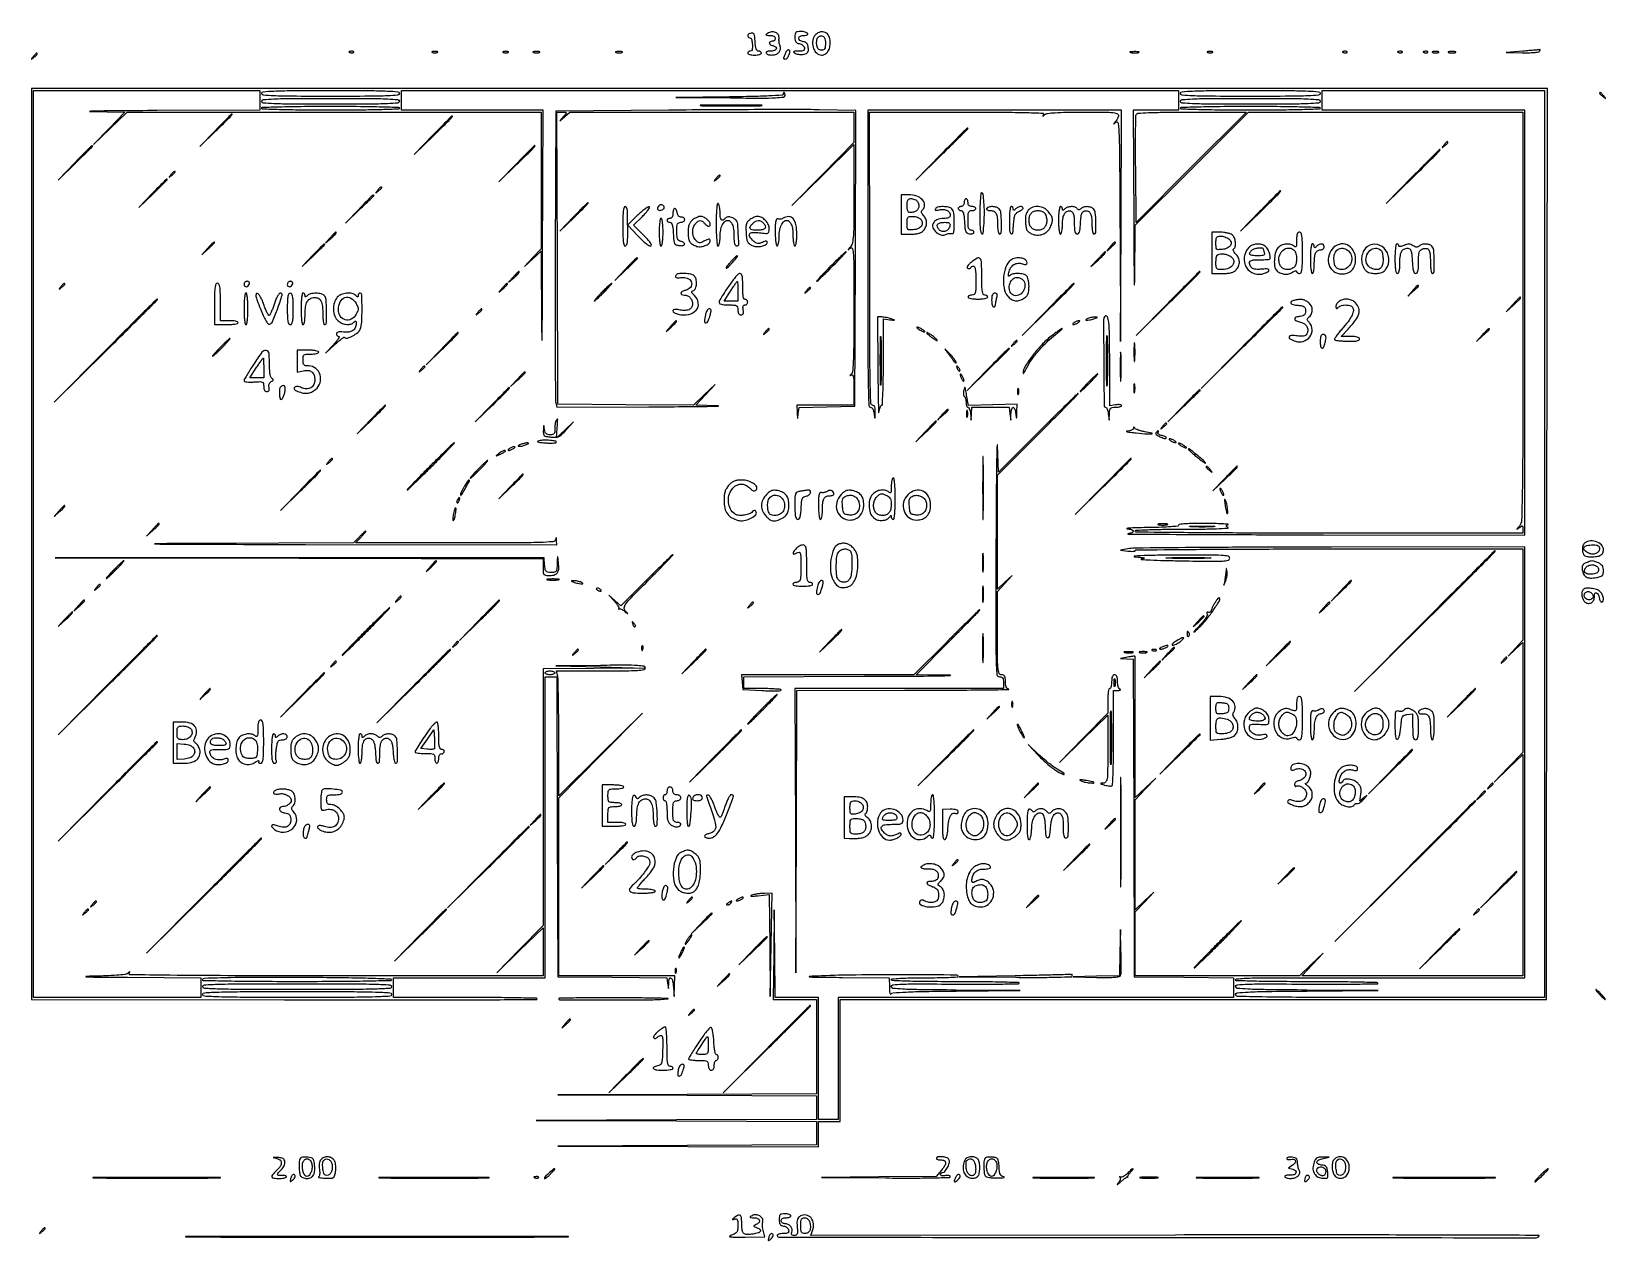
# Model space of a CAD drawing. Extents: x 121 to 921, y 24 to 639.
import ezdxf

# ---------------------------------------------------------------- set-up
doc = ezdxf.new("R2010")
doc.units = 0

msp = doc.modelspace()

# ---------------------------------------------------------------- linework, layer by layer
for points in [[(486.75, 638.195288, 0.081705), (485.602779, 637.768689, 0.197529), (485.05713, 637.068092, 0.263933), (485.238002, 636.342916, 0.12274), (486.08425, 635.80525, -0.256863), (487.045046, 634.765998, -0.052691), (487.401472, 632.200572, -0.056288), (487.204954, 629.739838, -0.35899), (486.307309, 629, 0.074907), (485.807815, 628.924746, 0.088711), (485.384022, 628.70625, 0.100683), (485.10072, 628.381355, 0.129829), (485, 628, 0.277684), (485.232098, 627.614308, 0.052312), (486.028125, 627.29375, 0.042582), (487.158889, 627.072542, 0.027026), (488.5, 627, 0.027026), (489.841111, 627.072542, 0.042582), (490.971875, 627.29375, 0.052312), (491.767902, 627.614308, 0.277684), (492, 628, 0.143304), (491.888413, 628.381341, 0.099572), (491.574726, 628.70625, 0.08411), (491.105655, 628.925165, 0.067308), (490.55226, 629, -0.210221), (489.880229, 629.295614, -0.097875), (489.374915, 630.125653, -0.054767), (489.019056, 631.565475, -0.017395), (488.80226, 633.768612, 0.012921), (488.575732, 636.30311, 0.079953), (488.222439, 637.557429, 0.191148), (487.638316, 638.111432, 0.144534)], [(495, 638, 0.043106), (494.371881, 637.512621, 0.461139), (494.383071, 637.228862, 0.155556), (494.849063, 637.054211, 0.011096), (496.25, 637.015313, -0.039757), (497.428705, 636.914833, -0.084983), (498.289115, 636.616203, -0.12175), (498.809527, 636.135326, -0.146677), (499, 635.5, -0.099038), (498.885486, 634.927543, -0.097945), (498.559375, 634.440625, -0.097945), (498.072457, 634.114514, -0.099038), (497.5, 634, 0.113151), (496.360909, 633.738878, 0.357636), (496.055329, 633.078139, 0.202028), (496.676029, 632.265746, 0.066072), (498.100616, 631.683939, -0.124544), (499.361674, 630.989131, -0.361902), (499.476809, 630.072252, -0.186904), (498.369498, 629.262018, -0.065632), (496.381966, 629, 0.03685), (495.446685, 628.930977, 0.085479), (494.780573, 628.711803, 0.167127), (494.474324, 628.383847, 0.248314), (494.5, 628, 0.199602), (495.618911, 627.195788, 0.076176), (497.570176, 627.045021, 0.072168), (499.605648, 627.498125, 0.129454), (500.989431, 628.487265, 0.073122), (501.426874, 629.206, 0.064467), (501.66278, 630.0518, 0.064576), (501.675291, 630.928368, 0.07389), (501.458189, 631.737265, -0.041094), (501.182174, 632.549485, -0.025611), (500.987973, 633.536713, -0.025631), (500.895941, 634.536729, -0.041753), (500.932502, 635.387715, 0.155545), (500.584664, 637.275399, 0.167842), (499.215309, 638.544379, 0.142446), (497.155588, 638.817432, 0.106031)], [(509, 636.069551, 0.03667), (509.107866, 634.600774, 0.114699), (509.46834, 633.685042, 0.14057), (510.145071, 633.128703, 0.066861), (511.239784, 632.819551, -0.069036), (512.120946, 632.566582, -0.065066), (512.919609, 632.079806, -0.069535), (513.518456, 631.442931, -0.107272), (513.813108, 630.75, -0.105051), (513.795136, 629.894234, -0.203585), (513.398104, 629.351993, -0.110391), (512.506481, 629.059277, -0.022045), (510.823324, 628.969591, 0.006584), (508.93882, 628.927528, 0.149278), (508.431734, 628.752789, 0.507294), (508.430684, 628.465044, 0.027201), (509.322437, 627.879364, 0.068476), (510.200871, 627.518283, 0.03822), (511.341152, 627.314491, 0.037318), (512.548154, 627.283285, 0.049328), (513.635493, 627.444651, 0.047932), (514.885501, 627.889209, 0.139797), (515.570277, 628.484108, 0.132614), (515.858607, 629.371872, 0.041308), (515.813057, 630.784878, 0.048515), (515.540452, 632.052974, 0.098477), (515.048905, 632.942096, 0.110475), (514.297879, 633.512311, 0.072189), (513.25, 633.819551, -0.108973), (511.562723, 634.45112, -0.280098), (511.019298, 635.577992, -0.269552), (511.766663, 636.617261, -0.10558), (513.559017, 637, 0.035659), (514.520664, 637.068671, 0.083483), (515.205217, 637.287316, 0.1651), (515.521766, 637.615199, 0.253782), (515.5, 638, 0.146547), (515.065839, 638.385578, 0.040338), (514.1996, 638.70625, 0.037109), (513.112115, 638.926388, 0.031397), (511.940983, 639, 0.032062), (510.304512, 638.894954, 0.165332), (509.500899, 638.500895, 0.165947), (509.105611, 637.699625, 0.032361)], [(519.571429, 637.428571, 0.153169), (518.080286, 634.574278, 0.113286), (518.252843, 630.994168, 0.124674), (519.922001, 628.091314, 0.202942), (522.5, 627, 0.12742), (524.373002, 627.485194, 0.122072), (525.810332, 628.823913, 0.094165), (526.705686, 631.000937, 0.050646), (527, 633.899075, 0.122238), (526.307287, 636.69019, 0.161561), (524.427782, 638.490584, 0.171328), (521.934556, 638.751294, 0.138431)], [(524.5, 632.986305, -0.022689), (524.417581, 631.170932, -0.107941), (524.106582, 630.185788, -0.176971), (523.501842, 629.676789, -0.087556), (522.5, 629.5, -0.083533), (521.608553, 629.649977, -0.113148), (520.918301, 630.081476, -0.10261), (520.440102, 630.807775, -0.059323), (520.170919, 631.822726, -0.048908), (520.074406, 634.065624, -0.105901), (520.525459, 635.722771, -0.160697), (521.458814, 636.637579, -0.163162), (522.746976, 636.810212, -0.1183), (523.553734, 636.444349, -0.120499), (524.100083, 635.754297, -0.079817), (524.407604, 634.645529, -0.027822)], [(121.872445, 626.25, 0.001576), (120.99236, 625.120493, 0.377591), (121, 625, 0.377591), (121.120493, 624.99236, 0.001576), (122.25, 625.872445, 0.017685), (123.306759, 626.76332, 0.065617), (123.869516, 627.426111, 0.241985), (123.90695, 627.806605, 0.307699), (123.622445, 628, 0.184603), (123.410139, 627.91885, 0.013803), (122.952641, 627.485937, 0.017649), (122.425681, 626.920402, 0.012436)], [(282.8125, 628.316886, 0.051402), (283.359369, 628.160852, 0.05415), (283.916927, 628.123424, 0.060344), (284.402231, 628.202593, 0.126455), (284.729167, 628.395833, 0.296942), (284.77538, 628.614691, 0.208169), (284.592839, 628.799335, 0.077125), (284.112848, 628.910055, 0.028489), (283.416667, 628.921053, 0.018894), (282.670344, 628.862007, 0.168741), (282.37858, 628.720685, 0.470617), (282.395823, 628.538436, 0.054073)], [(324.75, 628.337719, 0.057986), (325.320008, 628.181385, 0.037979), (326, 628.12966, 0.037979), (326.679992, 628.181385, 0.057986), (327.25, 628.337719, 0.174857), (327.459382, 628.525001, 0.447206), (327.398438, 628.693942, 0.078554), (326.89144, 628.810911, 0.017491), (326, 628.842105, 0.017491), (325.10856, 628.810911, 0.078554), (324.601562, 628.693942, 0.447206), (324.540618, 628.525001, 0.174857)], [(360.75, 628.337719, 0.057986), (361.320008, 628.181385, 0.037979), (362, 628.12966, 0.037979), (362.679992, 628.181385, 0.057986), (363.25, 628.337719, 0.174857), (363.459382, 628.525001, 0.447206), (363.398438, 628.693942, 0.078554), (362.89144, 628.810911, 0.017491), (362, 628.842105, 0.017491), (361.10856, 628.810911, 0.078554), (360.601562, 628.693942, 0.447206), (360.540618, 628.525001, 0.174857)], [(376.269032, 628.307009, 0.037336), (377.036634, 628.167106, 0.029507), (377.880008, 628.127736, 0.030339), (378.671085, 628.185595, 0.06278), (379.269032, 628.344063, 0.31318), (379.386009, 628.52287, 0.333666), (379.257153, 628.684921, 0.052471), (378.580113, 628.787295, 0.014395), (377.5, 628.805051, 0.012823), (376.431793, 628.764444, 0.080377), (375.900903, 628.643467, 0.597527), (375.883358, 628.48334, 0.087174)], [(418.269032, 628.307009, 0.037336), (419.036634, 628.167106, 0.029507), (419.880008, 628.127736, 0.030339), (420.671085, 628.185595, 0.06278), (421.269032, 628.344063, 0.31318), (421.386009, 628.52287, 0.333666), (421.257153, 628.684921, 0.052471), (420.580113, 628.787295, 0.014395), (419.5, 628.805051, 0.012823), (418.431793, 628.764444, 0.080377), (417.900903, 628.643467, 0.597527), (417.883358, 628.48334, 0.087174)], [(504.338745, 628.313382, -0.005938), (504.061286, 627.564119, -0.005723), (503.762793, 626.812368, -0.005671), (503.484779, 626.156201, -0.020715), (503.286791, 625.75, 0.123565), (503.214234, 625.464736, 0.175054), (503.301634, 625.220312, 0.144196), (503.544656, 625.056052, 0.077142), (503.905799, 625, 0.211813), (505.01497, 625.491945, 0.075478), (505.993995, 626.969396, 0.08127), (506.444395, 628.582, 0.289558), (505.995642, 629.502694, 0.172973), (505.560127, 629.595983, 0.123378), (505.092399, 629.410762, 0.09212), (504.66104, 628.960992, 0.059573)], [(679.761659, 628.292739, 0.028254), (680.754739, 628.159391, 0.020511), (681.869594, 628.119272, 0.020826), (682.934218, 628.169017, 0.041951), (683.761659, 628.31292, 0.285845), (683.916221, 628.476221, 0.417468), (683.814362, 628.62839, 0.038992), (682.938425, 628.726931, 0.009782), (681.5, 628.747817, 0.008901), (680.071102, 628.715166, 0.053901), (679.339362, 628.605813, 0.67161), (679.319562, 628.45659, 0.082665)], [(718.75, 628.337719, 0.057986), (719.320008, 628.181385, 0.037979), (720, 628.12966, 0.037979), (720.679992, 628.181385, 0.057986), (721.25, 628.337719, 0.174857), (721.459382, 628.525001, 0.447206), (721.398438, 628.693942, 0.078554), (720.89144, 628.810911, 0.017491), (720, 628.842105, 0.017491), (719.10856, 628.810911, 0.078554), (718.601562, 628.693942, 0.447206), (718.540618, 628.525001, 0.174857)], [(787.8125, 628.316886, 0.051402), (788.359369, 628.160852, 0.05415), (788.916927, 628.123424, 0.060344), (789.402231, 628.202593, 0.126455), (789.729167, 628.395833, 0.296942), (789.77538, 628.614691, 0.208169), (789.592839, 628.799335, 0.077125), (789.112848, 628.910055, 0.028489), (788.416667, 628.921053, 0.018894), (787.670344, 628.862007, 0.168741), (787.37858, 628.720685, 0.470617), (787.395823, 628.538436, 0.054073)], [(815.8125, 628.316886, 0.051402), (816.359369, 628.160852, 0.05415), (816.916927, 628.123424, 0.060344), (817.402231, 628.202593, 0.126455), (817.729167, 628.395833, 0.296942), (817.77538, 628.614691, 0.208169), (817.592839, 628.799335, 0.077125), (817.112848, 628.910055, 0.028489), (816.416667, 628.921053, 0.018894), (815.670344, 628.862007, 0.168741), (815.37858, 628.720685, 0.470617), (815.395823, 628.538436, 0.054073)], [(828.8125, 628.316886, 0.051402), (829.359369, 628.160852, 0.05415), (829.916927, 628.123424, 0.060344), (830.402231, 628.202593, 0.126455), (830.729167, 628.395833, 0.296942), (830.77538, 628.614691, 0.208169), (830.592839, 628.799335, 0.077125), (830.112848, 628.910055, 0.028489), (829.416667, 628.921053, 0.018894), (828.670344, 628.862007, 0.168741), (828.37858, 628.720685, 0.470617), (828.395823, 628.538436, 0.054073)], [(833.269032, 628.307009, 0.037336), (834.036634, 628.167106, 0.029507), (834.880008, 628.127736, 0.030339), (835.671085, 628.185595, 0.06278), (836.269032, 628.344063, 0.31318), (836.386009, 628.52287, 0.333666), (836.257153, 628.684921, 0.052471), (835.580113, 628.787295, 0.014395), (834.5, 628.805051, 0.012823), (833.431793, 628.764444, 0.080377), (832.900903, 628.643467, 0.597527), (832.883358, 628.48334, 0.087174)], [(841.25, 628.310674, 0.039571), (842.047266, 628.168469, 0.024357), (843, 628.122029, 0.024357), (843.952734, 628.168469, 0.039571), (844.75, 628.310674, 0.161593), (845.00914, 628.478988, 0.542911), (844.957812, 628.633659, 0.052887), (844.251983, 628.740287, 0.011065), (843, 628.767997, 0.011065), (841.748017, 628.740287, 0.052887), (841.042188, 628.633659, 0.542911), (840.99086, 628.478988, 0.161593)], [(879, 629), (870.5, 628.372606), (878.690983, 628.186303, 0.0112), (881.91706, 628.185201, 0.017515), (884.688635, 628.343585, 0.013126), (886.900816, 628.606649, 0.221681), (887.5, 629, 0.013023), (887.716914, 629.372318, 0.034649), (887.845713, 629.651523, 0.113877), (887.86411, 629.785793, 0.553704), (887.809017, 629.813697, -0.112374), (887.549809, 629.728163, -0.000703), (885.093899, 629.497823, -0.002819), (882.280514, 629.25394, -0.001789)], [(121, 378.507503), (121, 147.015007), (249.500041, 146.757503, 0.000547), (298.773486, 146.712657, 0.000912), (340.253183, 146.795954, 0.000034), (377.693242, 146.941964, 0.413068), (378.000041, 147.25, 0.407708), (377.699883, 147.556882, 0.000415), (367.278137, 147.779687, 0.003211), (355.495905, 147.946103, 0.001925), (341.5, 148), (305, 148), (305, 153), (305, 158), (343.5, 158), (382, 158), (382, 234.5), (382, 311), (384.993753, 311), (387.987506, 311), (388.243753, 234.75), (388.5, 158.5), (416.185093, 158.234295), (443.870186, 157.968591), (444.285261, 155.234295), (444.700336, 152.5), (444.850168, 155.25, -0.051993), (445.228908, 157.622177, -0.546399), (446.000033, 157.867856, -0.174055), (446.830957, 156.463961, -0.027776), (447.264961, 153.25), (447.639504, 148.5), (447.819752, 153.75), (448, 159), (432.75, 159.048575, 0.000733), (425.876995, 159.060388, 0.000453), (417.79375, 159.055113, 0.000454), (409.805449, 159.03542, 0.000815), (403.25, 159.002623), (389, 158.908096), (389, 204.195522), (389, 249.482948), (410.25, 270.991468), (431.5, 292.499988), (410.25, 271.508924), (389, 250.51786), (388.986345, 280.00893, 0.001903), (388.937416, 291.473079, 0.002838), (388.799577, 301.497936, 0.001212), (388.612352, 310.065475, 0.059461), (388.369714, 311.75), (387.766737, 314), (410.383369, 314, 0.001893), (423.059792, 314.048006, 0.014664), (428.980561, 314.266581, 0.025647), (432.288591, 314.657102, 0.365597), (433, 315.5, 0.367894), (432.286215, 316.338797, 0.026139), (428.995178, 316.697029, 0.014631), (423.072806, 316.856369, 0.001839), (410.25, 316.778929), (387.5, 316.557858), (410, 316), (432.5, 315.442142), (406.75, 315.221071), (381, 315), (381, 249.76502), (381, 184.530039), (369.25, 172.515057), (357.5, 160.500075), (369.25, 171.983726), (381, 183.467376), (381, 171.255371), (381, 159.043366), (275.444533, 159.027427, -0.000455), (220.775159, 159.068888, -0.002513), (191.347046, 159.265867, -0.000722), (171.038409, 159.533194, -0.578261), (170.636491, 160.255744, 0.01394), (170.991473, 160.885837, 0.556896), (170.924986, 160.999035, 0.172147), (170.685365, 160.9203, 0.005442), (169.868163, 160.273792, -0.140786), (168.476595, 159.684698, -0.010617), (164.356971, 159.273479, -0.011291), (158.596917, 158.952443, -0.004113), (150.426204, 158.749193, 0.031124), (148.699992, 158.61276, 0.919248), (148.70801, 158.472243, 0.004341), (156.380566, 158.330923, 0.000921), (169.75, 158.225401), (207, 158), (207, 153), (207, 148), (164.5, 148), (122, 148), (122, 378.5), (122, 609), (179.5, 609), (237, 609), (237, 604), (237, 599), (184.75, 598.774599, 0.00065), (165.76423, 598.667995, 0.00209), (153.122067, 598.527725, 0.018679), (150.447784, 598.386854, 0.948069), (150.45278, 598.250699), (168.40556, 597.9522), (160.452891, 589.7261), (152.500223, 581.5), (161.024496, 589.753479), (169.548769, 598.006957), (274.774384, 597.990734), (380, 597.974511), (380, 563.275107), (380, 528.575703), (375.75, 524.038735), (371.5, 519.501767), (375.73822, 523.442328), (379.976439, 527.382889), (380.250166, 487.941444, 0.00762), (380.377771, 482.189043, 0.974474), (380.513414, 482.190612, 0.002351), (380.653391, 496.786545, 0.000431), (380.761946, 523.75), (381, 599), (345, 599), (309, 599), (309, 604), (309, 609), (506.5, 609), (704, 609), (704, 604), (704, 599), (692.508171, 599), (681.016342, 599), (681.245954, 542.25, 0.000573), (681.351686, 521.885068, 0.002731), (681.489003, 510.248438, 0.950985), (681.622366, 510.244038, 0.018301), (681.750918, 513), (682.02627, 540.5), (710.752312, 569.245642), (739.478355, 597.991283), (809.240857, 597.972472), (879.00336, 597.95366), (878.990551, 493.793274, -0.000316), (878.942119, 429.643806, -0.003776), (878.720491, 404.85147, -0.00425), (878.361523, 390.490426, -0.169127), (877.238871, 387.583677, 0.000878), (876.059339, 386.188673, 0.180982), (876.000191, 386.02255, 0.615635), (876.075483, 385.986079, 0.001589), (877.25, 386.889678, -0.018572), (878.266467, 387.618109, -0.254767), (878.703498, 387.655672, -0.27502), (878.950006, 387.310995, -0.021022), (879, 386.122445), (879, 384), (780.5, 384, -0.000669), (737.223133, 384.057892, -0.001869), (706.875, 384.252538, -0.000198), (682.484864, 384.509801, -0.411012), (682, 385, -0.398722), (682.440065, 385.464114, -0.002834), (688.316328, 385.743521, -0.007381), (695.867612, 385.948077, -0.002922), (706.25, 386.015313, 0.003071), (715.793124, 386.079962, 0.006367), (723.240944, 386.27105, 0.003307), (729.04188, 386.532262, 0.731127), (729.136847, 386.894262, -0.022213), (728.426195, 387.390051, -0.233412), (728.273695, 387.69893, -0.275386), (728.436975, 387.972905, -0.029355), (729.136847, 388.300002, 0.794423), (729.103882, 388.517572, 0.006391), (726.207386, 388.706053, 0.007662), (722.240401, 388.852405, 0.003898), (717.25, 388.921053, 0.00569), (711.704295, 388.89099, 0.013151), (707.542763, 388.711513, 0.008253), (704.397695, 388.440662, 0.384526), (704, 388, -0.383982), (703.598478, 387.554249, -0.006456), (700.022491, 387.226506, -0.011697), (695.377405, 386.970339, -0.005212), (689.25, 386.839963, 0.002766), (683.799188, 386.75066, 0.006759), (679.7875, 386.608461, 0.016126), (677.750832, 386.442723, 0.888043), (677.75, 386.276604, -0.034467), (680.167877, 385.805641, -0.286649), (680.896493, 385.025383, -0.377638), (680.436725, 384.239432, -0.042272), (678.25, 383.716254, 0.924652), (678.262394, 383.544617, 0.00012), (706.34375, 383.378024, 0.000671), (738.728205, 383.237128, 0.000386), (777.75, 383.149832), (880, 383), (880, 491), (880, 599), (828.5, 599), (777, 599), (777, 604), (777, 609), (833.5, 609), (890, 609), (890, 378.5), (890, 148), (811.5, 148, -0.000494), (766.544158, 148.044433, -0.004243), (746.443048, 148.254737, -0.002617), (733.902543, 148.558037, -0.405624), (733, 149.487526, -0.387565), (733.803706, 150.368646, -0.01081), (739.388607, 150.76142, -0.009102), (748.830717, 151.048441, -0.001147), (769.25, 151.250395), (805.5, 151.525739), (769.25, 151.762869, -0.001109), (748.542714, 151.944245, -0.009394), (739.234668, 152.221363, -0.012161), (733.82362, 152.616366, -0.386025), (733, 153.524192, -0.389632), (733.827357, 154.424725, -0.012582), (739.176235, 154.743282, -0.009396), (748.446985, 154.887279, -0.001068), (769.40507, 154.774192, 0.001922), (783.333078, 154.722844, 0.00327), (794.979826, 154.800856, 0.000509), (805.179846, 154.946268, 0.582443), (805.346053, 155.25, 0.253784), (804.810329, 155.556455, 0.000483), (794.460628, 155.779688, 0.003196), (782.754243, 155.946016, 0.001954), (768.940983, 156, -0.00191), (753.375691, 156.059446, -0.005045), (742.235246, 156.256956, -0.001376), (733.459138, 156.525303, -0.404488), (733, 157, -0.39031), (733.415284, 157.450947, -0.00543), (737.441467, 157.739045, -0.010494), (742.688128, 157.946851, -0.004413), (749.75, 158.015867, -0.000249), (759.501761, 158.020255, -0.000041), (778.25, 158.017814, -0.000045), (800.294755, 158.011116, -0.00004), (823.25, 158.000211), (880, 157.968688), (880, 267.484344), (880, 377), (781.75, 376.925877, 0.000691), (743.766254, 376.844696, 0.001077), (711.039062, 376.658966, 0.00029), (682.494049, 376.418875, 0.037999), (679, 376.121331), (674.5, 375.390909), (678.25, 374.896255, 0.019502), (679.687732, 374.763391, 0.032863), (680.898438, 374.778588, 0.036605), (681.778854, 374.912939, 0.349857), (682, 375.190306, -0.411793), (682.321632, 375.514609, -0.000063), (710.934375, 375.747678, -0.001251), (742.730108, 375.923068, -0.00075), (780.5, 375.980198), (879, 375.981386), (879, 352.782856), (879, 329.584325), (875.25, 325.543481), (871.5, 321.502637), (875.25, 324.947485), (879, 328.392334), (879, 300.469683), (879, 272.547032), (871.75, 265.023682), (864.5, 257.500332), (871.75, 264.473346), (879, 271.446361), (879, 215.232105), (879, 159.017849), (822.79252, 159.01739), (766.58504, 159.01693), (772.042179, 164.758465), (777.499318, 170.5), (771.469845, 164.749192), (765.440372, 158.998384), (723.720186, 159.022921), (682, 159.047458), (682, 175.23938), (682, 191.431302), (686.75, 196.46503), (691.5, 201.498758), (686.75, 197.041171), (682, 192.583584), (682, 220.510347), (682, 248.437109), (687.25, 253.968101), (692.5, 259.499093), (687.2391, 254.526402), (681.9782, 249.553711), (682.026108, 285.406515, 0.00075), (682.023841, 299.165631, 0.001243), (681.975634, 310.776375, 0.000072), (681.904784, 321.22284, 0.265755), (681.787008, 321.425508, 0.161014), (681.565321, 321.471735, 0.004262), (680.556183, 321.347769, 0.00852), (679.362032, 321.169981, 0.005677), (678, 320.92749), (674.5, 320.263282), (677.744085, 320.131641), (680.988171, 320), (681.244085, 239.25), (681.5, 158.5), (706.75, 158.232829), (732, 157.965658), (732, 152.982829), (732, 148), (631.5, 148), (531, 148), (531, 117), (531, 86), (526, 86), (521, 86), (521, 117), (521, 148), (510.019132, 148), (499.038263, 148), (498.749, 170.25), (498.459737, 192.5), (498.229868, 169.75), (498, 147), (509, 147), (520, 147), (520, 123.00719), (520, 99.014379), (454.25, 98.749876), (388.5, 98.485372), (454.25, 98.242686), (520, 98), (520, 92.006663), (520, 86.013326), (448.75, 85.749894), (377.5, 85.486462), (448.75, 85.243231), (520, 85), (520, 79.00719), (520, 73.014379), (454.25, 72.749876), (388.5, 72.485372), (454.75, 72.242686), (521, 72), (521, 78.5), (521, 85), (526.5, 85), (532, 85), (532, 116), (532, 147), (711.495767, 147), (890.991535, 147), (891.245767, 378.500013), (891.5, 610.000027), (506.25, 610.000013), (121, 610)], [(308, 607.5, -0.387573), (307.194126, 606.616525, -0.012245), (301.916667, 606.260714, -0.009549), (292.873985, 606.046062, -0.001159), (273, 606, -0.001159), (253.126015, 606.046062, -0.009549), (244.083333, 606.260714, -0.012245), (238.805874, 606.616525, -0.387573), (238, 607.5, -0.387573), (238.805874, 608.383475, -0.012245), (244.083333, 608.739286, -0.009549), (253.126015, 608.953938, -0.001159), (273, 609, -0.001159), (292.873985, 608.953938, -0.009549), (301.916667, 608.739286, -0.012245), (307.194126, 608.383475, -0.387573)], [(776, 607.5, -0.388096), (775.191532, 606.615299, -0.01194), (769.833333, 606.260563, -0.009416), (760.664637, 606.046013, -0.001141), (740.5, 606, -0.001141), (720.335363, 606.046013, -0.009416), (711.166667, 606.260563, -0.01194), (705.808468, 606.615299, -0.388096), (705, 607.5, -0.388096), (705.808468, 608.384701, -0.01194), (711.166667, 608.739437, -0.009416), (720.335363, 608.953987, -0.001141), (740.5, 609, -0.001141), (760.664637, 608.953987, -0.009416), (769.833333, 608.739437, -0.01194), (775.191532, 608.384701, -0.388096)], [(308, 603.5, -0.387573), (307.194126, 602.616525, -0.012245), (301.916667, 602.260714, -0.009549), (292.873985, 602.046062, -0.001159), (273, 602, -0.001159), (253.126015, 602.046062, -0.009549), (244.083333, 602.260714, -0.012245), (238.805874, 602.616525, -0.387573), (238, 603.5, -0.387573), (238.805874, 604.383475, -0.012245), (244.083333, 604.739286, -0.009549), (253.126015, 604.953938, -0.001159), (273, 605, -0.001159), (292.873985, 604.953938, -0.009549), (301.916667, 604.739286, -0.012245), (307.194126, 604.383475, -0.387573)], [(308, 600, -0.404189), (307.541929, 599.525919, -0.001446), (299, 599.257143, -0.005177), (288.148524, 599.059512, -0.001964), (273, 599, -0.001964), (257.851476, 599.059512, -0.005177), (247, 599.257143, -0.001446), (238.458071, 599.525919, -0.404189), (238, 600, -0.404189), (238.458071, 600.474081, -0.001446), (247, 600.742857, -0.005177), (257.851476, 600.940488, -0.001964), (273, 601, -0.001964), (288.148524, 600.940488, -0.005177), (299, 600.742857, -0.001446), (307.541929, 600.474081, -0.404189)], [(503, 607.016072, -0.398356), (502.570687, 606.562726, -0.001998), (495.75436, 606.218564, -0.006334), (487.21158, 605.929832, -0.002685), (475.75, 605.749318), (448.5, 605.466492), (476.25, 605.233246, 0.001471), (491.98287, 605.147299, 0.012035), (499.163874, 605.302061, 0.018772), (503.239565, 605.641763, 0.379289), (504, 606.5, 0.031626), (503.963617, 607.074626, 0.048861), (503.853125, 607.559375, 0.06271), (503.692131, 607.895221, 0.254951), (503.5, 608, 0.188555), (503.309085, 607.92535, 0.089026), (503.146875, 607.710971, 0.068844), (503.036871, 607.392611, 0.048844)], [(462.810502, 601.251913, 0.003348), (469.282177, 601.156176, 0.002032), (476.938584, 601.125312, 0.002036), (484.536007, 601.156491, 0.003589), (490.810502, 601.252829, 0.027148), (492.259529, 601.364351, 0.926477), (492.25371, 601.470423, 0.004458), (486.545656, 601.542192, 0.000922), (476.5, 601.560392, 0.000906), (466.463481, 601.541874, 0.004718), (460.92871, 601.469399, 0.94178), (460.924768, 601.364107, 0.018971)], [(776, 603.5, -0.388096), (775.191532, 602.615299, -0.01194), (769.833333, 602.260563, -0.009416), (760.664637, 602.046013, -0.001141), (740.5, 602, -0.001141), (720.335363, 602.046013, -0.009416), (711.166667, 602.260563, -0.01194), (705.808468, 602.615299, -0.388096), (705, 603.5, -0.388096), (705.808468, 604.384701, -0.01194), (711.166667, 604.739437, -0.009416), (720.335363, 604.953987, -0.001141), (740.5, 605, -0.001141), (760.664637, 604.953987, -0.009416), (769.833333, 604.739437, -0.01194), (775.191532, 604.384701, -0.388096)], [(776, 600, -0.40435), (775.541355, 599.525588, -0.001408), (766.875, 599.257042, -0.005106), (755.869977, 599.059476, -0.001935), (740.5, 599, -0.001935), (725.130023, 599.059476, -0.005106), (714.125, 599.257042, -0.001408), (705.458645, 599.525588, -0.40435), (705, 600, -0.40435), (705.458645, 600.474412, -0.001408), (714.125, 600.742958, -0.005106), (725.130023, 600.940524, -0.001935), (740.5, 601, -0.001935), (755.869977, 600.940524, -0.005106), (766.875, 600.742958, -0.001408), (775.541355, 600.474412, -0.40435)], [(918, 607.622445, 0.184603), (918.08115, 607.410139, 0.013803), (918.514063, 606.952641, 0.017649), (919.079598, 606.425681, 0.012436), (919.75, 605.872445, 0.001576), (920.879507, 604.99236, 0.377591), (921, 605, 0.377591), (921.00764, 605.120493, 0.001576), (920.127555, 606.25, 0.017685), (919.23668, 607.306759, 0.065617), (918.573889, 607.869516, 0.241985), (918.193395, 607.90695, 0.307699)], [(214.47654, 588.75), (206.5, 580.5), (214.75, 588.47654, 0.001254), (219.74677, 593.331984, 0.011243), (221.885156, 595.516407, 0.026504), (222.877726, 596.696578, 0.618992), (222.72654, 597, 0.198516), (222.540372, 596.923053, 0.000381), (220.1903, 594.576563, 0.002609), (217.554356, 591.912967, 0.001604)], [(324.98025, 586.25), (315.5, 576.5), (325.25, 585.98025, 0.001007), (331.163067, 591.752924, 0.009415), (333.657753, 594.292058, 0.019449), (334.879217, 595.687974, 0.630699), (334.73025, 596, 0.198636), (334.545559, 595.923614, 0.000266), (331.754915, 593.135937, 0.002175), (328.634394, 589.988149, 0.001332)], [(445, 599), (387.5, 598.5), (387.224465, 525.5, 0.000709), (387.15812, 497.353732, 0.001129), (387.189841, 473.282813, 0.000214), (387.274863, 452.048951, 0.058326), (387.493517, 450.25), (388.038104, 448), (434.769052, 448.213756, 0.000739), (451.976473, 448.317916, 0.001901), (464.415661, 448.458916, 0.005622), (470.072165, 448.60818, 0.967689), (470.071495, 448.748177), (458.64299, 449.068841), (463.571042, 454.284421), (468.499093, 459.5), (462.954565, 454.236631), (457.410036, 448.973263), (422.955018, 449.236631), (388.5, 449.5), (388.273277, 523.75), (388.046553, 598), (390.678264, 598, -0.010235), (392.411963, 597.964507, -0.313332), (392.739345, 597.716546, -0.251799), (392.659661, 597.273758, -0.007325), (391.412142, 595.75), (389.514308, 593.5), (392.058863, 595.738029), (394.603417, 597.976057), (466.801708, 597.986402), (539, 597.996747), (539, 590.259746), (539, 582.522744), (523.25, 566.511387), (507.5, 550.500031), (523.25, 565.987916), (539, 581.4758), (539, 556.566641, -0.001751), (538.949083, 542.029132, -0.014448), (538.711746, 535.420869, -0.030994), (538.230565, 531.645273, -0.129497), (537.25, 529.595974, 0.000873), (536.061498, 528.190949, 0.176901), (536, 528.022569, 0.621148), (536.074767, 527.985605, 0.001609), (537.25, 528.889678, -0.537591), (538.253798, 528.548549, -0.049912), (538.746908, 525.432146, -0.013373), (538.96296, 518.337833, -0.000925), (539, 498.322445, -0.001813), (538.94272, 482.521384, -0.007576), (538.729664, 473.01258, -0.006297), (538.407009, 466.583924, -0.173055), (537.75, 465.053296, 0.004358), (537.075073, 464.313322, 0.184745), (537, 464.117076, 0.561535), (537.095303, 464.058975, 0.009535), (537.75, 464.412313, -0.398626), (538.340638, 464.264843, -0.100106), (538.733116, 463.246698, -0.035436), (538.94651, 461.065879, -0.006675), (539, 457.059017), (539, 449), (524.5, 449), (510, 449), (510.160037, 445.25, 0.000497), (510.275473, 442.606739, 0.195491), (510.352563, 442.438981, 0.612339), (510.437251, 442.469411, 0.000771), (510.721376, 444.722918), (511.122677, 447.945835), (525.311339, 448.222918), (539.5, 448.5), (539.756315, 523.707252), (540.01263, 598.914505), (521.256315, 599.207252, 0.003851), (510.581843, 599.291623, 0.00073), (491.119043, 599.26713, 0.000779), (468.389337, 599.16993, 0.000715)], [(546, 523.5, 0.00054), (546.045739, 481.120587, 0.004217), (546.254757, 461.388281, 0.002373), (546.55266, 448.859124, 0.405885), (547.436642, 448, -0.179455), (548.051079, 447.772135, -0.086562), (548.591667, 447.11426, -0.062867), (549.015066, 446.083005, -0.035151), (549.276604, 444.75, 0.000683), (549.565664, 442.446498, 0.602997), (549.648107, 442.415527, 0.202828), (549.723309, 442.573344, 0.000452), (549.839963, 445.25, 0.02104), (549.840991, 447.030921, 0.074941), (549.624985, 448.147462, 0.140941), (549.182734, 448.765969, 0.169089), (548.510484, 449, -0.404941), (547.582034, 449.89942, -0.002914), (547.274654, 461.749262, -0.004479), (547.0621, 480.814597, -0.000521), (547.013141, 523.463593), (547.005315, 597.927186), (591.571388, 597.979311, -0.001065), (614.802899, 597.957003, -0.006145), (627.087665, 597.768056, -0.004354), (635.027066, 597.479127, -0.559419), (635.422027, 596.765718, 0.009079), (635.061003, 596.099035, 0.554138), (635.118245, 596.0022, 0.191223), (635.311641, 596.073451, 0.004325), (636.053296, 596.75, -0.159462), (637.389106, 597.365726, -0.013029), (641.271781, 597.714526, -0.012266), (646.966587, 597.936781, -0.003619), (655.7, 598, -0.003281), (668.549851, 597.915674, -0.061817), (672.537812, 597.3675, -0.395351), (673.40162, 595.982743, -0.12784), (672.25, 593.595974, 0.000942), (671.076423, 592.208202, 0.173803), (671.011743, 592.034212, 0.62495), (671.08781, 591.996011, 0.001765), (672.241622, 592.882725, -0.589611), (673.327829, 592.414858, -0.015526), (673.769855, 585.880069, -0.007408), (674.045512, 573.163875, -0.000531), (674.250117, 537.865492), (674.516989, 481.5), (674.758495, 540.25), (675, 599), (610.5, 599), (546, 599)], [(710.493303, 569.992484), (682.5, 541.984968), (682.233224, 568.727574, -0.00174), (682.166045, 579.069123, -0.002705), (682.187397, 587.986106, -0.000792), (682.260125, 595.731158, -0.089093), (682.451839, 596.73509, -0.29007), (683.366986, 597.416094, -0.007593), (688.670643, 597.734246, -0.00923), (696.701569, 597.945274, -0.001953), (710.711918, 598), (738.486606, 598)], [(583.485572, 576.75), (570.5, 563.5), (583.75, 576.485572, 0.000953), (588.830235, 581.483446, 0.001566), (593.107813, 585.734307, 0.000139), (596.924469, 589.553081, 0.198768), (597, 589.735572, 0.645427), (596.674535, 589.882671, 0.010907), (594.766227, 588.127466, 0.006823), (591.398929, 584.802387, 0.000685)], [(142.977922, 572.25), (134.5, 563.5), (143.25, 571.977922, 0.001502), (146.604694, 575.247893, 0.002446), (149.429688, 578.045378, 0.000336), (151.923259, 580.5423, 0.198563), (152, 580.727922, 0.623476), (151.69344, 580.878203, 0.023779), (150.441727, 579.809342, 0.01056), (148.139089, 577.552145, 0.001159)], [(367.479151, 571.75), (358.5, 562.5), (367.75, 571.479151, 0.001078), (373.357581, 576.946062, 0.009955), (375.733542, 579.366938, 0.021452), (376.878704, 580.690584, 0.627342), (376.729151, 581, 0.198603), (376.544018, 580.923445, 0.000298), (373.900238, 578.282812, 0.002303), (370.941228, 575.296421, 0.001412)], [(822.986106, 565.25), (809.5, 551.5), (823.25, 564.986106, 0.000655), (831.608092, 573.205306, 0.006564), (835.051735, 576.690949, 0.010164), (836.883117, 578.673107, 0.646751), (836.736106, 579, 0.198779), (836.553842, 578.924558, 0.000128), (832.588188, 574.960938, 0.001506), (828.175873, 570.521961, 0.000916)], [(838.872445, 581.25, 0.001576), (837.99236, 580.120493, 0.377591), (838, 580, 0.377591), (838.120493, 579.99236, 0.001576), (839.25, 580.872445, 0.017685), (840.306759, 581.76332, 0.065617), (840.869516, 582.426111, 0.241985), (840.90695, 582.806605, 0.307699), (840.622445, 583, 0.184603), (840.410139, 582.91885, 0.013803), (839.952641, 582.485937, 0.017649), (839.425681, 581.920402, 0.012436)], [(182.47318, 556.75), (175.5, 549.5), (182.75, 556.47318, 0.001857), (185.529511, 559.166504, 0.003008), (187.870313, 561.479305, 0.000505), (189.922571, 563.535715, 0.198387), (190, 563.72318, 0.60757), (189.703881, 563.876915, 0.033553), (188.665349, 563.036831, 0.012912), (186.717269, 561.136249, 0.001495)], [(191.872445, 566.25, 0.001576), (190.99236, 565.120493, 0.377591), (191, 565, 0.377591), (191.120493, 564.99236, 0.001576), (192.25, 565.872445, 0.012436), (192.920402, 566.425681, 0.017649), (193.485938, 566.952641, 0.013803), (193.91885, 567.410139, 0.184603), (194, 567.622445, 0.307699), (193.806605, 567.90695, 0.241985), (193.426111, 567.869516, 0.065617), (192.76332, 567.306759, 0.017685)], [(468.872445, 564.25, 0.001576), (467.99236, 563.120493, 0.377591), (468, 563, 0.377591), (468.120493, 562.99236, 0.001576), (469.25, 563.872445, 0.012436), (469.920402, 564.425681, 0.017649), (470.485937, 564.952641, 0.013803), (470.91885, 565.410139, 0.184603), (471, 565.622445, 0.307699), (470.806605, 565.90695, 0.241985), (470.426111, 565.869516, 0.065617), (469.76332, 565.306759, 0.017685)], [(287.47318, 548.75), (280.5, 541.5), (287.75, 548.47318, 0.001857), (290.529511, 551.166504, 0.003008), (292.870313, 553.479305, 0.000505), (294.922571, 555.535715, 0.198387), (295, 555.72318, 0.60757), (294.703881, 555.876915, 0.033553), (293.665349, 555.036831, 0.012912), (291.717269, 553.136249, 0.001495)], [(296.872445, 558.25, 0.001576), (295.99236, 557.120493, 0.377591), (296, 557, 0.377591), (296.120493, 556.99236, 0.001576), (297.25, 557.872445, 0.012436), (297.920402, 558.425681, 0.017649), (298.485937, 558.952641, 0.013803), (298.91885, 559.410139, 0.184603), (299, 559.622445, 0.307699), (298.806605, 559.90695, 0.241985), (298.426111, 559.869516, 0.065617), (297.76332, 559.306759, 0.017685)], [(563, 546), (563, 536), (567.845012, 536, 0.022266), (570.162858, 536.103271, 0.046334), (571.940361, 536.429758, 0.059852), (573.303247, 536.996071, 0.080637), (574.345012, 537.828741, 0.086068), (575.519117, 539.685537, 0.097715), (575.931456, 541.747965, 0.100638), (575.526728, 543.764365, 0.09698), (574.364286, 545.492857, -0.036373), (573.633655, 546.338294, -0.115884), (573.338634, 547.018509, -0.156628), (573.420661, 547.635178, -0.085817), (573.864286, 548.264286, 0.197864), (574.911226, 550.777469, 0.18861), (573.911742, 553.363526, 0.126584), (570.904355, 555.322376, 0.081553), (566.777494, 556), (563, 556)], [(570.418213, 553.393011, -0.110312), (571.023269, 552.991264, -0.066238), (571.53535, 552.292806, -0.061346), (571.882017, 551.419329, -0.063906), (572, 550.5, -0.106475), (571.68382, 549.032078, -0.124172), (570.798521, 547.917803, -0.104407), (569.352615, 547.229534, -0.059122), (567.418213, 547, -0.182554), (566.80062, 547.233261, -0.116409), (566.351301, 547.866974, -0.070051), (566.081964, 548.943718, -0.026315), (566, 550.5, -0.047457), (566.209199, 552.699122, -0.203067), (566.926893, 553.770152, -0.19531), (568.217513, 554.023686, -0.043682)], [(595, 552, -0.072314), (594.888136, 551.230589, -0.08892), (594.5625, 550.583333, -0.10214), (594.075754, 550.153209, -0.130775), (593.5, 550, 0.064853), (592.926543, 549.925306, 0.082425), (592.440625, 549.70625, 0.098894), (592.115568, 549.381354, 0.148195), (592, 549, 0.143526), (592.111767, 548.618658, 0.099544), (592.425966, 548.29375, 0.084034), (592.895797, 548.074829, 0.067194), (593.450096, 548, -0.230129), (594.142739, 547.663379, -0.092914), (594.641546, 546.706982, -0.048037), (594.985289, 545.006349, -0.012833), (595.200096, 542.25, 0.010457), (595.441644, 538.948029, 0.076094), (595.827231, 537.411243, 0.162301), (596.534611, 536.603933, 0.097407), (597.75, 536.180449, 0.045002), (598.611565, 536.136354, 0.070854), (599.339062, 536.268947, 0.099259), (599.825895, 536.547443, 0.216622), (600, 536.930449, 0.139009), (599.884373, 537.33831, 0.100052), (599.559375, 537.685819, 0.085587), (599.073293, 537.919823, 0.069588), (598.5, 538, -0.200296), (597.79299, 538.295059, -0.122766), (597.325, 539.083333, -0.058865), (597.069243, 540.539511, -0.014068), (597, 543, -0.011557), (597.064942, 545.809325, -0.083766), (597.35, 547.125, -0.189791), (597.953987, 547.766065, -0.110458), (599, 548, 0.048028), (599.765418, 548.073693, 0.068025), (600.4125, 548.29375, 0.088204), (600.848523, 548.618118, 0.191087), (601, 549, 0.191087), (600.848523, 549.381882, 0.088204), (600.4125, 549.70625, 0.068025), (599.765418, 549.926307, 0.048028), (599, 550, -0.072254), (598.126841, 550.126841, -0.124864), (597.5, 550.5, -0.124864), (597.126841, 551.126841, -0.072254), (597, 552, 0.048028), (596.926307, 552.765418, 0.068025), (596.70625, 553.4125, 0.088204), (596.381882, 553.848523, 0.191087), (596, 554, 0.191087), (595.618118, 553.848523, 0.088204), (595.29375, 553.4125, 0.068025), (595.073693, 552.765418, 0.048028)], [(603, 546.5, 0.010464), (603.149592, 539.353002, 0.093389), (603.857122, 536.305054, 0.75334), (604.621765, 536.408762, 0.020894), (605.15745, 541.594375, 0.015506), (605.323831, 547.112162, 0.020091), (605.11613, 552.170067, 0.013414), (604.664325, 556.335431, 0.37524), (603.903487, 557, 0.381259), (603.542017, 556.677494, 0.006994), (603.265399, 553.915625, 0.01339), (603.064983, 550.525955, 0.00807)], [(745.481238, 547.75), (735.5, 537.5), (745.75, 547.481238, 0.000944), (751.968595, 553.559692, 0.008931), (754.581974, 556.217101, 0.017713), (755.879734, 557.685579, 0.633634), (755.731238, 558, 0.198664), (755.546949, 557.923768, 0.000239), (752.609437, 554.989063, 0.002061), (749.327415, 551.679875, 0.00126)], [(396.47318, 544.75), (389.5, 537.5), (396.75, 544.47318, 0.001495), (401.136249, 548.717269, 0.012912), (403.036831, 550.665349, 0.033553), (403.876915, 551.703881, 0.60757), (403.72318, 552, 0.198387), (403.535715, 551.922571, 0.000505), (401.479305, 549.870312, 0.003008), (399.166504, 547.529511, 0.001857)], [(421.5, 540, 0.006292), (421.560425, 535.198246, 0.024802), (421.78125, 532.25, 0.037957), (422.145075, 530.457336, 0.335469), (422.75, 530, 0.268522), (423.302387, 530.319709, 0.07033), (423.698156, 531.307624, 0.043001), (423.949599, 532.920487, 0.015362), (424.038122, 535.25), (424.076244, 540.5), (428.973986, 535.25, 0.016766), (430.979679, 533.239604, 0.021697), (432.955884, 531.542187, 0.020095), (434.685538, 530.291421, 0.147531), (435.651704, 530, 0.409175), (436.048574, 530.390089, 0.149661), (435.80836, 531.225824, 0.041826), (434.598416, 532.78288, 0.008736), (432.210651, 535.286699), (426.989622, 540.573399), (431.526598, 545.026104, 0.015728), (433.186928, 546.761422, 0.029365), (434.398989, 548.281443, 0.035197), (435.102039, 549.443547, 0.459455), (434.933877, 549.855374, 0.225762), (434.254709, 549.771876, 0.017353), (432.696039, 548.702988, 0.021105), (430.86231, 547.226122, 0.014401), (428.90209, 545.403562), (424, 540.575184), (424, 545.287592, 0.017799), (423.926512, 547.351354, 0.047059), (423.683686, 548.807518, 0.076789), (423.292156, 549.702072, 0.256662), (422.75, 550, 0.335469), (422.145075, 549.542664, 0.037957), (421.78125, 547.75, 0.024802), (421.560425, 544.801754, 0.006292)], [(439.458881, 549.933469, 0.113371), (439.136385, 548.985128, 0.261672), (439.426445, 548.317483, 0.188422), (440.275512, 548.076451, 0.067736), (441.520254, 548.369399, 0.067341), (442.088046, 548.680239, 0.097937), (442.472022, 549.100609, 0.123144), (442.614372, 549.560991, 0.153283), (442.504365, 549.992937, 0.104938), (441.817295, 550.71195, 0.155876), (440.98905, 550.958873, 0.152164), (440.156314, 550.681493, 0.098738)], [(447, 546.5, -0.04716), (446.90137, 545.456621, -0.088208), (446.6, 544.666667, -0.118484), (446.11998, 544.177821, -0.140575), (445.5, 544, 0.064853), (444.926543, 543.925306, 0.082425), (444.440625, 543.70625, 0.098894), (444.115568, 543.381354, 0.148195), (444, 543, 0.143526), (444.111767, 542.618658, 0.099544), (444.425966, 542.29375, 0.084034), (444.895797, 542.074829, 0.067194), (445.450096, 542, -0.230129), (446.142739, 541.663379, -0.092914), (446.641546, 540.706982, -0.048037), (446.985289, 539.006349, -0.012833), (447.200096, 536.25, 0.009338), (447.45148, 532.704602, 0.094375), (447.855268, 531.287879, 0.189132), (448.660502, 530.565663, 0.060748), (450.25, 530.183578, 0.056408), (452.144809, 530.180048, 0.286977), (452.935081, 530.805845, 0.363831), (452.63015, 531.626425, 0.065428), (451, 532.289749, -0.101895), (449.994824, 532.786345, -0.134863), (449.387311, 533.601056, -0.076662), (449.081016, 534.973369, -0.016645), (449, 537.40638, -0.013451), (449.068371, 539.947481, -0.089446), (449.358847, 541.175798, -0.188554), (449.962288, 541.781695, -0.104047), (451, 542, 0.067688), (451.764478, 542.103968, 0.084362), (452.4125, 542.407986, 0.099662), (452.845842, 542.859249, 0.142573), (453, 543.388889, 0.128717), (452.864252, 543.907464, 0.110032), (452.48608, 544.328993, 0.09696), (451.918796, 544.587149, 0.078403), (451.250484, 544.638889, -0.103554), (450.494976, 544.735474, -0.11597), (449.876275, 545.127197, -0.099369), (449.431141, 545.81053, -0.059569), (449.180933, 546.75, 0.062111), (448.711883, 548.475969, 0.3357), (447.927188, 548.939565, 0.314399), (447.216886, 548.312347, 0.059623)], [(456.97442, 543.18037, 0.058965), (455.917535, 542.095524, 0.072431), (455.227985, 540.862603, 0.061533), (454.848199, 539.326784, 0.029887), (454.727273, 537.30552, 0.026121), (454.891187, 534.170115, 0.095522), (455.46709, 532.274369, 0.123244), (456.61505, 530.993277, 0.057959), (458.601102, 529.961561, 0.105003), (460.850184, 529.61225, 0.074558), (463.357501, 530.130954, 0.084034), (465.326015, 531.259392, 0.224304), (466, 532.686195, 0.127342), (465.844914, 533.285257, 0.284039), (465.450249, 533.506355, 0.09682), (464.678403, 533.320834, 0.012082), (463.12141, 532.562783, -0.019207), (461.402286, 531.755889, -0.117454), (460.442209, 531.594452, -0.153206), (459.640052, 531.906772, -0.039994), (458.62141, 532.865844, -0.101832), (457.469689, 534.819855, -0.081126), (457.060271, 537.237782, -0.082973), (457.442231, 539.60871, -0.115536), (458.571429, 541.428571, -0.039257), (459.910811, 542.572665, -0.154288), (460.928446, 542.912485, -0.172997), (461.885533, 542.588423, -0.052296), (463, 541.5, 0.054324), (464.028912, 540.503231, 0.118746), (465.022863, 540.053857, 0.2377), (465.701979, 540.248049, 0.209367), (466, 540.928571, 0.165345), (465.577149, 542.172304, 0.057082), (464.238486, 543.554245, 0.056378), (462.556935, 544.643075, 0.116014), (461.039355, 545, 0.073955), (460.183764, 544.872754, 0.031412), (459.095443, 544.465484, 0.030222), (457.968325, 543.876806, 0.034743)], [(469, 541.059017, 0.007135), (469.064926, 536.509359, 0.015411), (469.272606, 533.014754, 0.010704), (469.568055, 530.378007, 0.375776), (470, 530, 0.320877), (470.389636, 530.278751, 0.032167), (470.70625, 531.447768, 0.030952), (470.927786, 533.039416, 0.019106), (471, 534.928571, -0.044439), (471.279335, 538.06528, -0.067501), (472.119442, 540.666108, -0.089834), (473.371579, 542.396425, -0.193665), (474.871429, 543, -0.19966), (476.168511, 542.460545, -0.099474), (477.167167, 540.950241, -0.065504), (477.799224, 538.52664, -0.031082), (478, 535.3, 0.013327), (478.068432, 532.733099, 0.052684), (478.317537, 531.175421, 0.10733), (478.763253, 530.31443, 0.223427), (479.43178, 530, 0.147296), (480.038237, 530.182619, 0.154999), (480.428398, 530.66681, 0.093799), (480.584456, 531.506905, 0.031965), (480.50068, 532.75, -0.011175), (480.356423, 534.070054, -0.005097), (480.224157, 535.800048, -0.005044), (480.121725, 537.626463, -0.006918), (480.0689, 539.271439, 0.028824), (479.918681, 541.24684, 0.088165), (479.511109, 542.521812, 0.108157), (478.745037, 543.429932, 0.056821), (477.472874, 544.194313, 0.027972), (476.183291, 544.696865, 0.080539), (475.237774, 544.844544, 0.110574), (474.473706, 544.668825, 0.084978), (473.772874, 544.172874, -0.064166), (472.463803, 543.16267, -0.340745), (471.62387, 543.270539, -0.175665), (471.117561, 544.350272, -0.022677), (471, 546.940983, 0.023552), (470.92675, 548.49521, 0.030444), (470.70625, 549.90585, 0.031293), (470.387806, 551.01959, 0.17067), (470, 551.5, 0.531031), (469.554541, 551.299598, 0.01906), (469.258635, 549.097943, 0.017615), (469.059253, 545.79315, 0.006258)], [(486.173406, 543.408905, 0.062186), (484.992398, 542.340837, 0.107087), (484.361754, 541.180944, 0.070374), (484.122879, 539.534998, 0.015405), (484.2009, 536.667248, 0.016353), (484.462647, 533.789608, 0.077212), (484.915397, 532.200359, 0.115055), (485.734547, 531.146532, 0.058961), (487.157716, 530.248007, 0.096794), (489.463957, 529.653271, 0.0685), (492.136978, 529.860552, 0.079108), (494.279491, 530.696647, 0.266248), (495, 531.95381, 0.267011), (494.810908, 532.282656, 0.146204), (494.344708, 532.395138, 0.069483), (493.567406, 532.243757, 0.024114), (492.504062, 531.819897, -0.037315), (491.118497, 531.309519, -0.107293), (490.101653, 531.243771, -0.108446), (489.155492, 531.605589, -0.038587), (488.004062, 532.496324, -0.050315), (486.024528, 534.687541, -0.324431), (486.015098, 536.093351, -0.237696), (487.484485, 536.864578, -0.033637), (491, 536.686406, 0.008169), (494.159485, 536.364456, 0.110819), (495.300751, 536.520081, 0.251668), (495.83754, 537.130336, 0.057147), (496, 538.547115, 0.112564), (495.510275, 540.694878, 0.070583), (494.071856, 542.846455, 0.072404), (492.145464, 544.455932, 0.138743), (490.222506, 545, 0.065693), (489.380889, 544.888943, 0.028012), (488.299867, 544.532616, 0.027122), (487.173615, 544.01794, 0.032046)], [(503.090684, 544.077207, -0.06042), (502.452386, 543.773839, -0.046657), (501.701528, 543.59824, -0.047824), (500.957162, 543.567767, -0.078095), (500.340684, 543.699509, 0.326078), (499.700613, 543.526488, 0.119501), (499.279063, 542.62757, 0.042477), (499.055438, 540.703838, 0.007706), (499, 537.106989, 0.012346), (499.06925, 534.302822, 0.022606), (499.285177, 532.026747, 0.019798), (499.593585, 530.325914, 0.35144), (500, 530, 0.320877), (500.389636, 530.278751, 0.032167), (500.70625, 531.447768, 0.030952), (500.927786, 533.039416, 0.019106), (501, 534.928571, -0.044439), (501.279335, 538.06528, -0.067501), (502.119442, 540.666108, -0.089834), (503.371579, 542.396425, -0.193665), (504.871429, 543, -0.19966), (506.168511, 542.460545, -0.099474), (507.167167, 540.950241, -0.065504), (507.799224, 538.52664, -0.031082), (508, 535.3, 0.017755), (508.072168, 533.268373, 0.028876), (508.29375, 531.556875, 0.028658), (508.609442, 530.287676, 0.328537), (509, 530, 0.338676), (509.394162, 530.301577, 0.024377), (509.707831, 531.732143, 0.026118), (509.928399, 533.64371, 0.015665), (510, 535.928571, 0.045127), (509.5579, 540.817023, 0.131474), (508.120697, 543.855372, 0.220713), (505.884369, 544.889281, 0.141677)], [(573.069567, 543.416177, -0.154935), (573.751626, 541.734447, -0.18227), (573.274752, 540.092813, -0.133811), (571.631023, 538.81324, -0.074197), (569.149151, 538.186642, -0.024872), (567.237201, 538.092027, -0.202936), (566.448955, 538.425963, -0.176224), (566.078516, 539.253759, -0.017979), (566, 541.436642, -0.020454), (566.085447, 543.524475, -0.1505), (566.451885, 544.440418, -0.189207), (567.226489, 544.881341, -0.035888), (568.877555, 545, -0.04872), (570.075718, 544.882973, -0.041652), (571.29595, 544.534752, -0.043642), (572.358583, 544.023447, -0.085803)], [(580.409864, 548.854157, 0.152549), (580.292983, 548.397955, 0.336429), (580.511765, 548.138746, 0.100206), (581.18242, 548.124687, 0.016782), (582.4465, 548.397216, -0.080483), (584.5149, 548.574049, -0.106068), (586.325699, 548.040225, -0.125637), (587.550488, 546.903809, -0.144198), (588, 545.377555, -0.186902), (587.773446, 544.792649, -0.109501), (587.151113, 544.35436, -0.069392), (586.123032, 544.08429, -0.029591), (584.7, 544, 0.099184), (581.199445, 543.2987, 0.1941), (579.208015, 541.333081, 0.227226), (579.30561, 538.791183, 0.127056), (581.432942, 536.451981, 0.037344), (582.645467, 535.781072, 0.069383), (583.719816, 535.45791, 0.081989), (584.714256, 535.467822, 0.07566), (585.682942, 535.7938, -0.04213), (586.470527, 536.118863, -0.037398), (587.333427, 536.323151, -0.039317), (588.141349, 536.387199, -0.086414), (588.75, 536.281539, 0.48864), (589.789299, 536.940028, 0.023258), (590.029342, 541.689231, 0.024397), (589.806599, 546.658995, 0.174702), (588.8, 548.8, 0.147797), (587.155285, 549.681351, 0.048038), (584.382514, 549.966441, 0.047326), (581.687753, 549.728343, 0.211709)], [(606.5, 549, 0.243836), (606.471126, 548.616957, 0.168699), (606.769042, 548.288944, 0.08716), (607.420153, 548.069326, 0.037876), (608.333994, 548, -0.114151), (610.123436, 547.586075, -0.167999), (611.251892, 546.452812, -0.092475), (611.842252, 544.285643, -0.020386), (612, 540.418213, 0.021337), (612.072298, 538.72483, 0.034326), (612.29375, 537.29785, 0.037991), (612.61171, 536.264596, 0.308329), (613, 536, 0.400588), (613.897484, 536.856485, 0.015593), (613.975312, 541.858111, 0.018958), (613.706982, 546.865538, 0.17525), (612.8, 548.8, 0.122854), (611.408819, 549.635649, 0.066271), (609.42451, 549.964197, 0.069165), (607.545345, 549.763544, 0.195624)], [(618, 543, 0.013107), (618.138826, 537.705073, 0.214687), (618.931169, 536.1658, 0.585437), (619.764286, 536.505165, 0.016797), (620.19774, 541.25, -0.015751), (620.448442, 544.059168, -0.067078), (620.871705, 545.686477, -0.108969), (621.592079, 546.727124, -0.083891), (622.75, 547.487128, 0.02653), (623.611532, 547.920955, 0.035392), (624.339062, 548.408381, 0.038191), (624.857785, 548.879543, 0.191558), (625, 549.237128, 0.305284), (624.602956, 549.826809, 0.12569), (623.601256, 549.963415, 0.084508), (622.304408, 549.58608, 0.083604), (621.2, 548.8, -0.018208), (620.578624, 548.222304, -0.180052), (620.25, 548.1, -0.354955), (620.056215, 548.257401, -0.051663), (620, 548.8, 0.081935), (619.924388, 549.25832, 0.092192), (619.70625, 549.6475, 0.100665), (619.381414, 549.907722, 0.119248), (619, 550, 0.350432), (618.594567, 549.676067, 0.020168), (618.285714, 548, 0.022889), (618.069433, 545.756986, 0.01259)], [(627.592496, 548.102207, 0.070348), (626.834449, 546.982437, 0.05838), (626.356834, 545.623626, 0.047733), (626.14449, 543.947068, 0.025603), (626.187508, 541.859675, 0.023717), (626.469786, 539.503291, 0.08446), (626.967925, 538.073138, 0.106012), (627.842846, 537.065314, 0.049898), (629.324711, 536.167094, 0.099662), (632.04557, 535.482356, 0.098937), (634.827019, 535.9009, 0.099174), (637.228836, 537.354661, 0.100658), (638.87028, 539.614642, 0.035476), (639.739583, 541.948152, 0.102036), (639.880932, 543.661514, 0.101663), (639.333024, 545.294692, 0.035065), (637.92742, 547.365141, 0.108787), (635.671922, 549.217446, 0.100244), (632.77915, 550.021214, 0.103496), (629.878391, 549.627037, 0.12411)], [(635.8, 546.8, -0.082665), (636.260669, 546.155329, -0.03742), (636.6475, 545.18875, -0.035729), (636.911486, 544.083486, -0.040779), (637, 543, -0.07185), (636.697484, 540.905671, -0.111941), (635.811269, 539.320813, -0.119855), (634.380087, 538.342931, -0.090455), (632.5, 538, -0.090455), (630.619913, 538.342931, -0.119855), (629.188731, 539.320813, -0.111941), (628.302516, 540.905671, -0.07185), (628, 543, -0.07185), (628.302516, 545.094329, -0.111941), (629.188731, 546.679187, -0.119855), (630.619913, 547.657069, -0.090455), (632.5, 548, -0.049362), (633.392078, 547.911715, -0.037889), (634.335625, 547.6475, -0.038897), (635.188407, 547.259976, -0.070395)], [(643, 543, 0.01259), (643.069433, 540.243014, 0.022889), (643.285714, 538, 0.020168), (643.594567, 536.323933, 0.350432), (644, 536, 0.319735), (644.389506, 536.27744, 0.032693), (644.70625, 537.432782, 0.03126), (644.927778, 539.007969, 0.019308), (645, 540.877555, -0.043207), (645.292933, 544.261087, -0.103594), (646.220347, 546.588617, -0.169507), (647.672749, 547.691249, -0.17164), (649.487265, 547.64326, -0.166479), (650.189982, 547.055754, -0.075617), (650.655393, 545.934937, -0.046004), (650.922257, 544.177398, -0.014687), (651, 541.531385, 0.012354), (651.06711, 538.815711, 0.05179), (651.315539, 537.203624, 0.108611), (651.766073, 536.32272, 0.224056), (652.450096, 536, 0.229936), (653.142575, 536.336229, 0.09298), (653.641443, 537.291342, 0.048099), (653.985282, 538.989401, 0.012867), (654.200096, 541.740282, -0.012026), (654.43241, 544.781204, -0.060832), (654.806079, 546.438102, -0.123468), (655.423431, 547.362094, -0.137831), (656.380173, 547.838675, -0.152064), (658.007801, 547.652972, -0.172934), (659.143008, 546.578543, -0.092039), (659.791093, 544.381571, -0.025022), (659.984687, 540.75, 0.01983), (660.062803, 538.929353, 0.032023), (660.289252, 537.395313, 0.033983), (660.609927, 536.27389, 0.316015), (661, 536, 0.400588), (661.897484, 536.856485, 0.015593), (661.975312, 541.858111, 0.018958), (661.706982, 546.865538, 0.17525), (660.8, 548.8, 0.118641), (659.418402, 549.645583, 0.074046), (657.537246, 549.959245, 0.074718), (655.665568, 549.711191, 0.126792), (654.312868, 548.912868, -0.047458), (653.768438, 548.463023, -0.150038), (653.321227, 548.325735, -0.181024), (652.927179, 548.473233, -0.075363), (652.553851, 548.912868, 0.188095), (651.479733, 549.721607, 0.072952), (649.601202, 549.96316, 0.069613), (647.61479, 549.649186, 0.123023), (646.2, 548.8, -0.018208), (645.578624, 548.222304, -0.180052), (645.25, 548.1, -0.354955), (645.056215, 548.257401, -0.051663), (645, 548.8, 0.081935), (644.924388, 549.25832, 0.092192), (644.70625, 549.6475, 0.100665), (644.381414, 549.907722, 0.119248), (644, 550, 0.350432), (643.594567, 549.676067, 0.020168), (643.285714, 548, 0.022889), (643.069433, 545.756986, 0.01259)], [(272.924314, 534.25), (270.5, 531.5), (273.25, 533.924314, 0.007047), (274.901388, 535.422009, 0.038158), (275.720118, 536.311864, 0.157803), (275.891157, 536.773973, 0.426412), (275.674314, 537, 0.194102), (275.471891, 536.918342, 0.004632), (274.732156, 536.192188, 0.009492), (273.876984, 535.303915, 0.006223)], [(440, 537, 0.01259), (440.069433, 534.243014, 0.022889), (440.285714, 532, 0.020168), (440.594567, 530.323933, 0.350432), (441, 530, 0.350432), (441.405433, 530.323933, 0.020168), (441.714286, 532, 0.022889), (441.930567, 534.243014, 0.01259), (442, 537, 0.01259), (441.930567, 539.756986, 0.022889), (441.714286, 542, 0.020168), (441.405433, 543.676067, 0.350432), (441, 544, 0.350432), (440.594567, 543.676067, 0.020168), (440.285714, 542, 0.022889), (440.069433, 539.756986, 0.01259)], [(492.8, 541.8, -0.081041), (493.940205, 540.215205, -0.281331), (493.835647, 539.010052, -0.192659), (492.56927, 538.224688, -0.043643), (490, 538, -0.027541), (487.299373, 538.14887, -0.214283), (486.238485, 538.77377, -0.311277), (486.225503, 539.791457, -0.048692), (487.571429, 541.428571, -0.060741), (488.953112, 542.509933, -0.118504), (490.279186, 542.930075, -0.131354), (491.558061, 542.683732, -0.083667)], [(587.823324, 540.357183, -0.11286), (587.036625, 538.591261, -0.136773), (585.603785, 537.490498, -0.150182), (583.912812, 537.346289, -0.144069), (582.400439, 538.170989, -0.099868), (581.411613, 539.659643, -0.257196), (581.556428, 540.899934, -0.183759), (582.816615, 541.739364, -0.056098), (585.132341, 542, -0.026745), (586.587795, 541.922093, -0.110735), (587.4164, 541.640564, -0.193057), (587.798015, 541.12938, -0.114036)], [(721, 526.5), (721, 516), (726.345012, 516, 0.018565), (728.958651, 516.09708, 0.045352), (730.85679, 516.412943, 0.062114), (732.266776, 516.975463, 0.08308), (733.345012, 517.828741, 0.089812), (734.553404, 519.77157, 0.104171), (734.920539, 521.914404, 0.102623), (734.392842, 524.048198, 0.084809), (733.036475, 525.963525, -0.037237), (732.345072, 526.766366, -0.066093), (731.923721, 527.529421, -0.100534), (731.817217, 528.142023, -0.252405), (732.036475, 528.522542, 0.21178), (732.866315, 529.735962, 0.073377), (732.944294, 531.904463, 0.069693), (732.372266, 534.147448, 0.133949), (731.25, 535.607954, 0.079472), (730.288356, 536.12174, 0.027293), (728.765625, 536.555506, 0.026323), (727.005475, 536.858201, 0.027554), (725.25, 536.968197), (721, 537)], [(764, 532.8, -0.010632), (763.9549, 530.679231, -0.084697), (763.75, 529.725, -0.354686), (763.36133, 529.508307, -0.154285), (762.8, 529.8, 0.138674), (761.078797, 530.762334, 0.082199), (758.716244, 530.928429, 0.078811), (756.324498, 530.314816, 0.107106), (754.518624, 529.020579, 0.117704), (753.385903, 526.953216, 0.042691), (752.777835, 523.641254, 0.04265), (752.740879, 520.280938, 0.120408), (753.460776, 518.063466, 0.121377), (754.958284, 516.594875, 0.086383), (757.165689, 515.759616, 0.084583), (759.571043, 515.709973, 0.108399), (761.634979, 516.496485, -0.028874), (762.543008, 517.019174, -0.061453), (763.305275, 517.290383, -0.120024), (763.801799, 517.280536, -0.340309), (764, 517.023053, 0.145039), (764.115602, 516.632917, 0.099347), (764.440625, 516.300522, 0.083512), (764.926598, 516.076509, 0.06642), (765.5, 516, 0.292784), (766.270046, 516.493192, 0.072528), (766.714286, 518, 0.030643), (766.945394, 520.860051, 0.004841), (767, 526.5, 0.004841), (766.945394, 532.139949, 0.030643), (766.714286, 535, 0.072528), (766.270046, 536.506808, 0.292784), (765.5, 537, 0.181443), (764.80998, 536.741077, 0.128147), (764.339286, 536.05, 0.067181), (764.074824, 534.802278, 0.018678)], [(210.437091, 528.75), (207.5, 525.5), (210.75, 528.437091, 0.004953), (211.995657, 529.585435, 0.007681), (213.045312, 530.603329, 0.003116), (213.918954, 531.487928, 0.195675), (214, 531.687091, 0.469811), (213.760705, 531.885551, 0.126516), (213.245213, 531.644302, 0.031436), (212.239026, 530.702672, 0.005203)], [(263.96584, 525.25), (258.5, 519.5), (264.25, 524.96584, 0.002429), (266.454324, 527.081711, 0.003903), (268.310938, 528.909561, 0.000843), (269.921604, 530.525668, 0.198036), (270, 530.71584, 0.580622), (269.718401, 530.876586, 0.050698), (268.887147, 530.26449, 0.016599), (267.293238, 528.721355, 0.00208)], [(669.404988, 529.75), (667.5, 527.5), (669.75, 529.404988, 0.010402), (671.102181, 530.598996, 0.048385), (671.795506, 531.373826, 0.197337), (671.898791, 531.789444, 0.372044), (671.654988, 532, 0.191119), (671.44834, 531.918017, 0.007508), (670.851732, 531.339062, 0.012381), (670.159969, 530.612165, 0.008332)], [(729.55887, 533.558569, -0.160837), (730.666953, 531.983646, -0.218309), (730.434892, 530.283946, -0.149731), (728.788353, 528.874479, -0.078044), (726.149151, 528.186642, -0.024872), (724.237201, 528.092027, -0.202936), (723.448955, 528.425963, -0.176224), (723.078516, 529.253759, -0.017979), (723, 531.436642, -0.0209), (723.082046, 533.398575, -0.123457), (723.411987, 534.364166, -0.188762), (724.083392, 534.846262, -0.062481), (725.30887, 535, -0.050794), (726.334297, 534.89556, -0.031006), (727.509717, 534.57658, -0.030868), (728.647196, 534.110738, -0.047113)], [(739.732899, 529.25, 0.151488), (737.418028, 524.239348, 0.170617), (738.498574, 519.065571, 0.182071), (742.485942, 515.927735, 0.169047), (747.699385, 516.075806, 0.040945), (749.720789, 517.040231, 0.471142), (749.845846, 517.799725, 0.217092), (748.745685, 518.298767, 0.023349), (745.880949, 518.160037, -0.023124), (744.014463, 518.06881, -0.048909), (742.573889, 518.206287, -0.06727), (741.532631, 518.559714, -0.136981), (740.896262, 519.133611, -0.071641), (740.035303, 521.052945, -0.296479), (740.390666, 522.210679, -0.154453), (741.947462, 522.850691, -0.020893), (745.519052, 523, 0.006325), (749.179406, 523.046308, 0.122574), (750.264153, 523.345624, 0.287571), (750.647733, 524.05178, 0.041494), (750.399112, 525.75, 0.03827), (750.039021, 526.894541, 0.03088), (749.486287, 528.059375, 0.031856), (748.837318, 529.075239, 0.066744), (748.18893, 529.75, 0.107278), (746.239524, 530.711704, 0.076051), (743.803058, 530.938336, 0.077181), (741.447262, 530.428532, 0.118082)], [(747, 528.581787, 0.065182), (747.032484, 528.333672, 0.008575), (747.178303, 527.821775, 0.009838), (747.374575, 527.218074, 0.008099), (747.606989, 526.581787, -0.138026), (747.678881, 525.803317, -0.245804), (747.292102, 525.309338, -0.092826), (746.264171, 525.0585, -0.013557), (744.106989, 525, -0.021272), (741.400336, 525.115207, -0.172063), (740.285921, 525.620734, -0.346566), (740.169429, 526.466218, -0.06386), (741.2, 527.8, -0.125721), (742.408068, 528.516405, -0.037807), (744.514734, 528.964459, -0.036063), (746.499474, 529.087448, -0.411227)], [(762.8, 527.8, -0.093371), (763.261476, 527.124296, -0.035226), (763.6475, 526.041875, -0.033385), (763.911476, 524.774826, -0.034678), (764, 523.5, -0.059513), (763.715508, 521.118317, -0.11246), (762.858198, 519.395536, -0.129243), (761.436599, 518.363362, -0.093003), (759.5, 518, -0.091079), (757.604401, 518.348188, -0.122424), (756.175886, 519.340136, -0.112284), (755.297691, 520.960818, -0.068343), (755, 523.128571, -0.121084), (755.746335, 526.165263, -0.138168), (757.795154, 528.335671, -0.16114), (760.426695, 528.92435, -0.173187)], [(771, 523.5, 0.011522), (771.068623, 520.522473, 0.02162), (771.283333, 518.125, 0.018508), (771.590162, 516.332853, 0.354925), (772, 516, 0.308329), (772.38829, 516.264596, 0.037991), (772.70625, 517.29785, 0.034326), (772.927702, 518.72483, 0.021337), (773, 520.418213, -0.019799), (773.146919, 524.126936, -0.077589), (773.676663, 526.348783, -0.146648), (774.647501, 527.548981, -0.15099), (776.106989, 528, 0.077727), (776.830154, 528.113102, 0.090193), (777.443928, 528.440625, 0.100779), (777.854248, 528.927938, 0.125389), (778, 529.5, 0.179393), (777.632908, 530.490223, 0.198027), (776.725702, 530.950802, 0.136045), (775.457275, 530.704692, 0.081007), (774.2, 529.8, -0.018208), (773.578624, 529.222304, -0.180052), (773.25, 529.1, -0.354955), (773.056215, 529.257401, -0.051663), (773, 529.8, 0.081935), (772.924388, 530.25832, 0.092192), (772.70625, 530.6475, 0.100665), (772.381414, 530.907722, 0.119248), (772, 531, 0.354925), (771.590162, 530.667147, 0.018508), (771.283333, 528.875, 0.02162), (771.068623, 526.477527, 0.011522)], [(782.07258, 528.365141, 0.117456), (780.20861, 524.329384, 0.139808), (780.538432, 520.162066, 0.152441), (782.955918, 517.042979, 0.146145), (786.760799, 515.787738, 0.08506), (789.787551, 516.218245, 0.121383), (792.08777, 517.636703, 0.117784), (793.510641, 519.998912, 0.077066), (794, 523.154988, 0.127592), (792.822366, 527.694707, 0.164287), (789.652294, 530.574803, 0.179905), (785.615364, 530.800457, 0.152188)], [(790.428571, 527.428571, -0.146724), (791.914509, 524.669549, -0.13702), (791.690916, 521.46611, -0.143942), (789.865925, 518.952265, -0.165725), (787.071805, 518, -0.08441), (785.118869, 518.332059, -0.161429), (783.872818, 519.29302, -0.115769), (783.196789, 521.071472, -0.033198), (783, 524.032097, -0.126737), (783.699553, 526.747631, -0.160789), (785.587733, 528.498519, -0.167545), (788.083861, 528.740985, -0.13843)], [(799.038955, 528.811439, 0.099664), (797.646783, 526.54762, 0.076943), (797.072376, 523.700752, 0.075468), (797.382769, 520.759408, 0.08904), (798.556704, 518.222506, 0.063636), (799.509497, 517.175063, 0.079652), (800.630325, 516.493093, 0.0664), (802.067266, 516.118462, 0.030617), (804, 516, 0.030617), (805.932734, 516.118462, 0.0664), (807.369675, 516.493093, 0.079652), (808.490503, 517.175063, 0.063636), (809.443296, 518.222506, 0.177433), (810.885136, 523.646852, 0.172994), (808.502673, 528.787227, 0.198849), (803.714607, 530.820698, 0.21048)], [(806.8, 527.8, -0.143807), (807.619913, 526.298242, -0.044106), (807.947829, 523.708123, -0.04456), (807.810297, 521.028623, -0.106566), (807.126181, 519.169924, -0.20499), (805.556893, 518.09306, -0.114794), (803.203739, 518.167337, -0.10315), (800.92424, 519.312986, -0.141745), (799.602618, 521.172503, -0.14871), (799.460529, 524.634127, -0.144076), (801.263361, 527.638879, -0.17535), (804.114968, 528.834544, -0.211903)], [(814, 523.5, 0.009161), (814.064225, 519.994976, 0.032153), (814.291568, 517.750098, 0.053139), (814.668013, 516.397224, 0.30813), (815.25, 516.002956, 0.274165), (815.806426, 516.33464, 0.069117), (816.193395, 517.362533, 0.04149), (816.430148, 519.053458, 0.014045), (816.5, 521.539686, -0.032498), (816.738621, 525.207084, -0.10759), (817.550677, 527.471681, -0.174471), (818.966241, 528.585516, -0.123637), (821, 528.738704, -0.207331), (821.721931, 528.266012, -0.078243), (822.231369, 527.143516, -0.043521), (822.581054, 525.252871, -0.012057), (822.797717, 522.239957, 0.011275), (823.011241, 519.204408, 0.045194), (823.349924, 517.375414, 0.089931), (823.845961, 516.355855, 0.239056), (824.547717, 516, 0.232041), (825.239216, 516.339174, 0.105058), (825.688801, 517.271257, 0.048957), (825.93461, 518.987731, 0.011101), (826, 521.932612, -0.010821), (826.070866, 525.206559, -0.062883), (826.360533, 526.905397, -0.1286), (826.962064, 527.885901, -0.114848), (827.991051, 528.49716, -0.098611), (829.98006, 528.718336, -0.238403), (831.203594, 527.96158, -0.118377), (831.843159, 525.986469, -0.019377), (832, 521.940983, 0.015621), (832.071572, 519.650657, 0.026076), (832.292081, 517.735246, 0.024323), (832.60569, 516.301865, 0.338832), (833, 516, 0.402611), (833.913866, 516.878222, 0.013567), (833.983096, 522.354499, 0.016789), (833.72061, 527.811161, 0.177777), (832.8, 529.8, 0.118618), (831.419682, 530.644885, 0.07387), (829.538935, 530.95933, 0.074567), (827.66806, 530.713457, 0.127145), (826.317898, 529.917898, -0.095509), (825.699278, 529.499242, -0.117178), (825.013612, 529.380679, -0.088425), (824.201804, 529.578018, -0.035864), (823.191992, 530.112172, 0.047809), (822.055506, 530.679072, 0.086399), (821.038038, 530.879808, 0.078654), (819.948428, 530.732292, 0.034007), (818.574094, 530.215713, -0.025493), (817.521166, 529.799365, -0.062643), (816.707255, 529.633993, -0.121384), (816.198553, 529.719356, -0.299217), (816, 530.021439, 0.101275), (815.923579, 530.394864, 0.098444), (815.70625, 530.712548, 0.097402), (815.381671, 530.925374, 0.096846), (815, 531, 0.354925), (814.590162, 530.667147, 0.018508), (814.283333, 528.875, 0.02162), (814.068623, 526.477527, 0.011522)], [(422.96584, 518.25), (417.5, 512.5), (423.25, 517.96584, 0.002429), (425.454324, 520.081711, 0.003903), (427.310938, 521.909561, 0.000843), (428.921604, 523.525668, 0.198036), (429, 523.71584, 0.580622), (428.718401, 523.876586, 0.050698), (427.887147, 523.26449, 0.016599), (426.293238, 521.721355, 0.00208)], [(476.509994, 522.010431, 0.01257), (475.442525, 520.838641, 0.020997), (474.61262, 519.794806, 0.016476), (474.030002, 518.937285, 0.376786), (474.072902, 518.665997, 0.35823), (474.36021, 518.664471, 0.01428), (475.211285, 519.397801, 0.019521), (476.225657, 520.398903, 0.011865), (477.348492, 521.655566, 0.00303), (479.784428, 524.550981, 0.502883), (479.700049, 524.89798, 0.308213), (479.21343, 524.800557, 0.002818)], [(527, 519.5, 0.003149), (524.178125, 516.623155, 0.005526), (521.885351, 514.203125, 0.00173), (519.98783, 512.141162, 0.652039), (520.050055, 512, 0.189914), (520.383141, 512.131249, 0.001392), (522.591601, 514.203125, 0.004977), (525.108131, 516.625022, 0.003139), (528, 519.5, 0.003149), (530.821875, 522.376845, 0.005526), (533.114649, 524.796875, 0.00173), (535.01217, 526.858838, 0.652039), (534.949945, 527, 0.189914), (534.616859, 526.868751, 0.001392), (532.408399, 524.796875, 0.004977), (529.891869, 522.374978, 0.003139)], [(598.583887, 521.656713, 0.024462), (597.425745, 520.63323, 0.063765), (596.735988, 519.763984, 0.122125), (596.529507, 519.09736, 0.275291), (596.764789, 518.645369, 0.091502), (597.231349, 518.463828, 0.095851), (597.724064, 518.465078, 0.099503), (598.166234, 518.647872, 0.107123), (598.489919, 518.983688, -0.195285), (599.517703, 519.735433, -0.378464), (600.356593, 519.30102, -0.077871), (600.870146, 516.937307, -0.014629), (601, 512.5, -0.005909), (600.947194, 508.031606, -0.059311), (600.683333, 506.1875, -0.180365), (600.074609, 505.330303, -0.150217), (599, 505, 0.048028), (598.234582, 504.926307, 0.068025), (597.5875, 504.70625, 0.088204), (597.151477, 504.381882, 0.191087), (597, 504, 0.322437), (597.280551, 503.610183, 0.031449), (598.46875, 503.29375, 0.03053), (600.083446, 503.072205, 0.01883), (602, 503, 0.01883), (603.916554, 503.072205, 0.03053), (605.53125, 503.29375, 0.031449), (606.719449, 503.610183, 0.322437), (607, 504, 0.148195), (606.884432, 504.381354, 0.098894), (606.559375, 504.70625, 0.082425), (606.073457, 504.925306, 0.064853), (605.5, 505, -0.280451), (604.738626, 505.463513, -0.080293), (604.289474, 506.833333, -0.033635), (604.055948, 509.439771, -0.005528), (604, 514.5, 0.008581), (603.881048, 521.430989, 0.154592), (603.147135, 523.498653, 0.377947), (601.711361, 523.790091, 0.038118)], [(618.736157, 522.75, 0.14293), (616.284707, 519.439438, 0.065563), (615.088526, 514.152722, 0.064845), (615.297661, 508.641873, 0.125421), (617.07258, 504.634859, 0.080582), (618.957604, 502.901652, 0.115363), (621.080171, 502.11978, 0.111779), (623.379574, 502.349107, 0.07237), (625.777494, 503.556704, 0.064916), (626.850152, 504.53744, 0.083834), (627.527342, 505.684762, 0.065904), (627.889198, 507.200718, 0.025679), (628, 509.356704, 0.025768), (627.911689, 511.069136, 0.028491), (627.6475, 512.706032, 0.02957), (627.263527, 514.061178, 0.11302), (626.8, 514.8, 0.145026), (625.205447, 515.665637, 0.048703), (622.545935, 515.964699, 0.048634), (619.891127, 515.745066, 0.152584), (618.324177, 514.924177, -0.084921), (617.868442, 514.601594, -0.439368), (617.614059, 514.70362, -0.123692), (617.551416, 515.244607, -0.014508), (617.746261, 516.452984, -0.091292), (618.657503, 518.79568, -0.109966), (620.301995, 520.484522, -0.118393), (622.40547, 521.23799, -0.118448), (624.621317, 520.953875, 0.023721), (625.789949, 520.57193, 0.115777), (626.480623, 520.545723, 0.230154), (626.85819, 520.8298, 0.11889), (627, 521.417762, 0.25044), (626.171376, 522.968341, 0.107762), (623.921094, 523.852897, 0.088391), (621.094257, 523.806289, 0.114664)], [(662.946167, 523.25), (659.5, 519.5), (663.25, 522.946167, 0.004068), (665.505211, 525.052752, 0.026699), (666.568348, 526.17594, 0.102567), (666.881757, 526.749449, 0.503731), (666.696167, 527, 0.196596), (666.49958, 526.919596, 0.00223), (665.469273, 525.898438, 0.006442), (664.289043, 524.687395, 0.004107)], [(730.065741, 524.964816, -0.169482), (731.865082, 523.008504, -0.2298), (731.761288, 520.645883, -0.167323), (729.644031, 518.698762, -0.103363), (726.3, 518, -0.024971), (724.346184, 518.097637, -0.174376), (723.4975, 518.502525, -0.172466), (723.096115, 519.35778, -0.024312), (723, 521.333333, -0.018427), (723.048852, 522.658442, -0.022866), (723.195833, 523.883333, -0.022027), (723.407375, 524.879756, -0.13383), (723.666667, 525.333333, -0.156589), (724.712869, 525.871026, -0.05546), (726.414533, 525.961778, -0.051326), (728.328372, 525.652753, -0.057249)], [(365.924314, 514.25), (363.5, 511.5), (366.25, 513.924314, 0.007047), (367.901388, 515.422009, 0.038158), (368.720118, 516.311864, 0.157803), (368.891157, 516.773973, 0.426412), (368.674314, 517, 0.194102), (368.471891, 516.918342, 0.004632), (367.732156, 516.192188, 0.009492), (366.876984, 515.303915, 0.006223)], [(448.5, 515, 0.151027), (448.332267, 514.353328, 0.320296), (448.635874, 513.9669, 0.079111), (449.651837, 513.837158, 0.008102), (452.079821, 513.951553, -0.142284), (455.003966, 513.29954, -0.221496), (456.504607, 511.253372, -0.23453), (455.865287, 508.887282, -0.151202), (453.389699, 507.38296, 0.055711), (451.729195, 506.763221, 0.218293), (451.064598, 505.928534, 0.380921), (451.423055, 505.248842, 0.089634), (452.8, 505, -0.101368), (454.463695, 504.659207, -0.107978), (455.816738, 503.694859, -0.102248), (456.695082, 502.204904, -0.082407), (457, 500.367388, -0.153806), (456.475527, 498.702735, -0.144316), (455.079928, 497.588626, -0.101097), (452.849719, 497.170011, -0.050101), (449.977529, 497.504936, 0.052334), (447.741176, 497.755623, 0.386217), (447.007558, 497.098992, 0.316138), (447.549586, 496.127267, 0.048252), (449.75, 495.316156, 0.112382), (454.958768, 495.144681, 0.168791), (458.856323, 497.404024, 0.218513), (459.920049, 501.092716, 0.16941), (457.947785, 504.834019, -0.015097), (456.846083, 505.924363, -0.141833), (456.542365, 506.509748, -0.293349), (456.7125, 506.943406, -0.065049), (457.447785, 507.341589, 0.218586), (458.522252, 508.440864, 0.074235), (458.966774, 510.686931, 0.070362), (458.739154, 513.119425, 0.138782), (457.8, 514.8, 0.155692), (456.120302, 515.666998, 0.036538), (452.930634, 515.969472, 0.034536), (449.787997, 515.819951, 0.229043)], [(477.692495, 512.75, 0.007797), (474.411789, 508.177133, 0.017523), (472.101754, 504.586535, 0.014931), (470.565431, 501.819131, 0.263481), (470.603243, 500.83295, 0.192814), (471.043765, 500.507509, 0.022203), (472.271353, 500.244679, 0.024173), (473.820487, 500.06074, 0.017463), (475.559017, 500, -0.01304), (478.196518, 499.931205, -0.115653), (479.305902, 499.609265, -0.209416), (479.836053, 498.904904, -0.058151), (480, 497.5, 0.046258), (480.100395, 496.417162, 0.097584), (480.411658, 495.636619, 0.129844), (480.924851, 495.16939, 0.120657), (481.616577, 495, 0.101798), (482.338475, 495.148514, 0.186522), (482.761718, 495.562712, 0.121329), (482.901758, 496.307261, 0.033343), (482.755249, 497.5, -0.034745), (482.622182, 498.608959, -0.097718), (482.734464, 499.378654, -0.160129), (483.082006, 499.829022, -0.150112), (483.638672, 500, 0.109396), (484.158026, 500.115007, 0.099823), (484.60011, 500.440625, 0.095204), (484.896587, 500.927314, 0.089563), (485, 501.5, 0.085015), (484.905157, 502.053773, 0.112004), (484.632812, 502.485937, 0.124722), (484.226183, 502.728157, 0.12222), (483.75, 502.75, -0.330496), (483.171564, 503.023019, -0.075512), (482.787027, 504.107763, -0.03778), (482.561944, 506.066462, -0.009722), (482.5, 509.251786, 0.016113), (482.339226, 514.239503, 0.222912), (481.491404, 515.780071, 0.375607), (480.144166, 515.65909, 0.031187)], [(624.8, 512.8, -0.195126), (625.953894, 510.070692, -0.147384), (625.051604, 506.910076, -0.15819), (622.619109, 504.917644, -0.219394), (619.845394, 505.082743, -0.202068), (618.179853, 507.139709, -0.130469), (618.110231, 510.24826, -0.131474), (619.589425, 512.965415, -0.205528), (622, 514, -0.062206), (622.700322, 513.912533, -0.039117), (623.4825, 513.6475, -0.038823), (624.223325, 513.259462, -0.056383)], [(698.488278, 500.75), (682.5, 484.5), (698.75, 500.488278, 0.000537), (708.63681, 510.236762, 0.005519), (712.673142, 514.314204, 0.007382), (714.885132, 516.667152, 0.651801), (714.738278, 517, 0.198818), (714.556943, 516.924927, 0.00009), (709.856881, 512.226562, 0.001263), (704.637347, 506.980592, 0.000767)], [(135.872445, 509.25, 0.001576), (134.99236, 508.120493, 0.377591), (135, 508, 0.377591), (135.120493, 507.99236, 0.001576), (136.25, 508.872445, 0.012436), (136.920402, 509.425681, 0.017649), (137.485938, 509.952641, 0.013803), (137.91885, 510.410139, 0.184603), (138, 510.622445, 0.307699), (137.806605, 510.90695, 0.241985), (137.426111, 510.869516, 0.065617), (136.76332, 510.306759, 0.017685)], [(214, 500.5), (214, 490), (220, 490, 0.015416), (222.316313, 490.071434, 0.025878), (224.25, 490.291667, 0.024068), (225.696775, 490.604992, 0.339565), (226, 491, 0.31052), (225.732972, 491.388512, 0.036969), (224.678125, 491.70625, 0.033738), (223.224757, 491.927717, 0.020945), (221.5, 492), (217, 492), (217, 501.5, 0.005528), (216.944052, 506.560229, 0.033635), (216.710526, 509.166667, 0.080293), (216.261374, 510.536487, 0.280451), (215.5, 511, 0.292784), (214.729954, 510.506808, 0.072528), (214.285714, 509, 0.030643), (214.054606, 506.139949, 0.004841)], [(229, 510.416667, 0.190724), (229.346973, 509.540134, 0.244413), (230.153639, 509.257027, 0.165501), (231.122932, 509.749304, 0.113253), (231.770833, 510.8125, 0.134046), (231.795817, 511.264262, 0.144529), (231.585286, 511.651172, 0.119977), (231.158616, 511.910766, 0.077096), (230.583333, 512, 0.099038), (229.979073, 511.879125, 0.097945), (229.465104, 511.534896, 0.097945), (229.120875, 511.020927, 0.099038)], [(229, 498, 0.010616), (229.067911, 494.801826, 0.020476), (229.28125, 492.25, 0.01702), (229.586179, 490.340974, 0.358912), (230, 490, 0.358912), (230.413821, 490.340974, 0.01702), (230.71875, 492.25, 0.020476), (230.932089, 494.801826, 0.010616), (231, 498, 0.010616), (230.932089, 501.198174, 0.020476), (230.71875, 503.75, 0.01702), (230.413821, 505.659026, 0.358912), (230, 506, 0.358912), (229.586179, 505.659026, 0.01702), (229.28125, 503.75, 0.020476), (229.067911, 501.198174, 0.010616)], [(237.320313, 498.044078, 0.011153), (238.770725, 494.588588, 0.027054), (240.032709, 492.127456, 0.032008), (241.111282, 490.523171, 0.283741), (241.874221, 490.234295, 0.250489), (243.548457, 491.593375, 0.013081), (246.14904, 498.260927, 0.012952), (248.354468, 504.919934, 0.503169), (247.552932, 506, 0.225987), (246.89576, 505.686991, 0.037276), (246.071933, 504.501383, 0.033656), (245.225937, 502.81704, 0.021116), (244.457446, 500.75, -0.007825), (243.749284, 498.678276, -0.010033), (243.029904, 496.796172, -0.008135), (242.373818, 495.250509, -0.080731), (241.989579, 494.6625, -0.473134), (241.576865, 494.684381, -0.03434), (240.878144, 495.785781, -0.028584), (240.080542, 497.482105, -0.015173), (239.279634, 499.6625, 0.01905), (238.385831, 502.038725, 0.031231), (237.431105, 503.96422, 0.03497), (236.505203, 505.33915, 0.181093), (235.737447, 505.809783, 0.367916), (235.154165, 505.480855, 0.139215), (235.07793, 504.474107, 0.038042), (235.690679, 502.319865, 0.005484)], [(251, 510.416667, 0.190724), (251.346973, 509.540134, 0.244413), (252.153639, 509.257027, 0.165501), (253.122932, 509.749304, 0.113253), (253.770833, 510.8125, 0.134046), (253.795817, 511.264262, 0.144529), (253.585286, 511.651172, 0.119977), (253.158616, 511.910766, 0.077096), (252.583333, 512, 0.099038), (251.979073, 511.879125, 0.097945), (251.465104, 511.534896, 0.097945), (251.120875, 511.020927, 0.099038)], [(251, 498, 0.006994), (251.05863, 493.808516, 0.039364), (251.296875, 491.583333, 0.093584), (251.753078, 490.413981, 0.258593), (252.5, 490, 0.258593), (253.246922, 490.413981, 0.093584), (253.703125, 491.583333, 0.039364), (253.94137, 493.808516, 0.006994), (254, 498, 0.006994), (253.94137, 502.191484, 0.039364), (253.703125, 504.416667, 0.093584), (253.246922, 505.586019, 0.258593), (252.5, 506, 0.258593), (251.753078, 505.586019, 0.093584), (251.296875, 504.416667, 0.039364), (251.05863, 502.191484, 0.006994)], [(258, 498, 0.010616), (258.067911, 494.801826, 0.020476), (258.28125, 492.25, 0.01702), (258.586179, 490.340974, 0.358912), (259, 490, 0.30286), (259.388678, 490.259205, 0.040109), (259.710261, 491.248438, 0.035558), (259.936084, 492.621157, 0.022191), (260.013655, 494.25, -0.021567), (260.205312, 498.382949, -0.069865), (260.827183, 501.051272, -0.113497), (261.945309, 502.705085, -0.126764), (263.632478, 503.622606, -0.110597), (266.09688, 503.685724, -0.194933), (267.774875, 502.587004, -0.119908), (268.727162, 500.112385, -0.03218), (269, 495.877555, 0.015847), (269.071723, 493.615155, 0.026292), (269.292535, 491.719389, 0.024601), (269.606453, 490.300385, 0.33803), (270, 490, 0.404247), (270.928845, 490.897657, 0.011916), (270.990271, 496.851156, 0.014966), (270.733346, 502.761579, 0.179911), (269.8, 504.8, 0.145505), (268.166026, 505.685055, 0.051905), (265.5, 505.962564, 0.051905), (262.833974, 505.685055, 0.145505), (261.2, 504.8, -0.018208), (260.578624, 504.222304, -0.180052), (260.25, 504.1, -0.354955), (260.056215, 504.257401, -0.051663), (260, 504.8, 0.081935), (259.924388, 505.25832, 0.092192), (259.70625, 505.6475, 0.100665), (259.381414, 505.907722, 0.119248), (259, 506, 0.358912), (258.586179, 505.659026, 0.01702), (258.28125, 503.75, 0.020476), (258.067911, 501.198174, 0.010616)], [(276.427715, 503.920126, 0.114894), (274.911598, 501.189067, 0.079134), (274.486022, 497.661356, 0.081005), (275.173996, 494.259366, 0.133013), (276.883511, 491.893243, 0.068164), (278.956355, 490.63789, 0.080442), (281.177035, 490.075857, 0.091635), (283.221865, 490.271555, 0.12749), (284.8, 491.2, -0.039607), (285.407191, 491.717925, -0.325427), (285.75, 491.717176, -0.216617), (285.955663, 491.351845, -0.021525), (286, 490.322445, -0.116363), (285.537579, 488.362368, -0.135818), (284.260968, 486.945442, -0.110706), (282.204633, 486.201929, -0.060737), (279.513773, 486.188185, 0.021995), (277.914677, 486.303896, 0.069123), (276.847206, 486.186242, 0.129923), (276.233094, 485.84579, 0.204323), (276, 485.299199, 0.091449), (276.091479, 484.803219, 0.095834), (276.353366, 484.38164, 0.099512), (276.743987, 484.09953, 0.107184), (277.202948, 484, -0.535305), (277.396245, 483.709937, -0.044778), (276.891611, 482.751562, -0.029447), (275.886698, 481.38205, -0.014295), (274.453831, 479.75), (270.501767, 475.5), (275.061689, 479.772528, -0.011188), (276.847857, 481.3726, -0.018365), (278.436951, 482.635183, -0.012737), (279.758792, 483.557464, -0.356305), (280.148648, 483.518019, 0.278946), (281.545329, 483.17425, 0.045467), (284.233901, 484.29073, 0.046694), (286.820021, 485.976918, 0.134901), (288.071408, 487.687818, 0.078086), (288.821491, 491.251247, 0.013878), (288.984554, 498.085375, 0.007056), (288.856934, 505.170161, 0.404836), (288, 506, 0.119248), (287.618586, 505.907722, 0.100665), (287.29375, 505.6475, 0.092192), (287.075612, 505.25832, 0.081935), (287, 504.8, -0.051663), (286.943785, 504.257401, -0.354955), (286.75, 504.1, -0.180052), (286.421376, 504.222304, -0.018208), (285.8, 504.8, 0.147787), (283.912875, 505.811297, 0.073156), (281.173334, 505.955107, 0.070974), (278.406432, 505.29172, 0.115055)], [(360.404988, 508.75), (358.5, 506.5), (360.75, 508.404988, 0.008332), (361.612165, 509.159969, 0.012381), (362.339063, 509.851732, 0.007508), (362.918017, 510.44834, 0.191119), (363, 510.654988, 0.372044), (362.789444, 510.898791, 0.197337), (362.373826, 510.795506, 0.048385), (361.598996, 510.102181, 0.010402)], [(411, 506.5, 0.005315), (409.341221, 504.773493, 0.009649), (408.027781, 503.321875, 0.005222), (407.018986, 502.138017, 0.636069), (407.083584, 502, 0.183746), (407.40394, 502.121842, 0.003583), (408.734031, 503.321875, 0.008106), (410.271216, 504.775353, 0.005286), (412, 506.5, 0.005315), (413.658779, 508.226507, 0.009649), (414.972219, 509.678125, 0.005222), (415.981014, 510.861983, 0.636069), (415.916416, 511, 0.183746), (415.59606, 510.878158, 0.003583), (414.265969, 509.678125, 0.008106), (412.728784, 508.224647, 0.005286)], [(480, 507), (480, 502), (476.492314, 502), (472.984628, 502), (476.242314, 506.982033, -0.003135), (477.509192, 508.893222, -0.005029), (478.616492, 510.505871, -0.001271), (479.59686, 511.895798, -0.224199), (479.75, 511.982033, -0.417659), (479.851186, 511.893371, -0.002465), (479.926562, 510.525972, -0.007847), (479.982038, 508.915986, -0.004687)], [(514.872445, 507.25, 0.001576), (513.99236, 506.120493, 0.377591), (514, 506, 0.377591), (514.120493, 505.99236, 0.001576), (515.25, 506.872445, 0.012436), (515.920402, 507.425681, 0.017649), (516.485937, 507.952641, 0.013803), (516.91885, 508.410139, 0.184603), (517, 508.622445, 0.307699), (516.806605, 508.90695, 0.241985), (516.426111, 508.869516, 0.065617), (515.76332, 508.306759, 0.017685)], [(609, 502.5, 0.027026), (609.072542, 501.158889, 0.042582), (609.29375, 500.028125, 0.052312), (609.614308, 499.232098, 0.277684), (610, 499, 0.12374), (610.382463, 499.096124, 0.09957), (610.710261, 499.367188, 0.089659), (610.933011, 499.77249, 0.078351), (611.013655, 500.25, -0.030524), (611.059225, 500.88225, -0.010353), (611.200423, 501.79375, -0.010252), (611.398443, 502.796895, -0.011611), (611.630286, 503.75, 0.035681), (611.837873, 504.826446, 0.136451), (611.73538, 505.4953, 0.199763), (611.336283, 505.869475, 0.089952), (610.616631, 506, 0.141321), (609.872116, 505.78528, 0.145139), (609.365474, 505.208751, 0.083825), (609.081821, 504.165361, 0.024551)], [(637.485572, 497.75), (624.5, 484.5), (637.75, 497.485572, 0.000685), (645.802387, 505.398929, 0.006823), (649.127466, 508.766227, 0.010907), (650.882671, 510.674535, 0.645427), (650.735572, 511, 0.198768), (650.553081, 510.924469, 0.000139), (646.734307, 507.107813, 0.001566), (642.483446, 502.830235, 0.000953)], [(822.924314, 507.25), (820.5, 504.5), (823.25, 506.924314, 0.006223), (824.303915, 507.876984, 0.009492), (825.192188, 508.732156, 0.004632), (825.918342, 509.471891, 0.194102), (826, 509.674314, 0.426412), (825.773973, 509.891157, 0.157803), (825.311864, 509.720118, 0.038158), (824.422009, 508.901388, 0.007047)], [(158.492788, 476.75), (132.5, 450.5), (158.75, 476.492788, 0.000463), (168.815108, 486.477766, 0.000767), (177.289062, 494.92575, 0.000033), (184.925723, 502.563432, 0.198878), (185, 502.742788, 0.660446), (184.653942, 502.890499, 0.002916), (180.804257, 499.159308, 0.00337), (174.358944, 492.753291, 0.00031)], [(285.968457, 500.75, -0.026218), (286.773714, 499.107056, -0.101253), (286.99983, 498, -0.101231), (286.772984, 496.892967, -0.0262), (285.966582, 495.25, -0.140939), (283.508084, 492.807673, -0.192906), (280.442952, 492.435173, -0.191521), (277.952761, 494.28402, -0.139312), (277, 497.63717, -0.111947), (277.89294, 501.57541, -0.200313), (280.326928, 503.751308, -0.222519), (283.373236, 503.43388, -0.130972)], [(347.872445, 496.25, 0.001576), (346.99236, 495.120493, 0.377591), (347, 495, 0.377591), (347.120493, 494.99236, 0.001576), (348.25, 495.872445, 0.017685), (349.306759, 496.76332, 0.065617), (349.869516, 497.426111, 0.241985), (349.90695, 497.806605, 0.307699), (349.622445, 498, 0.184603), (349.410139, 497.91885, 0.013803), (348.952641, 497.485937, 0.017649), (348.425681, 496.920402, 0.012436)], [(463.484295, 494.928494, 0.031429), (462.976152, 491.641271, 0.433256), (463.694211, 490.834287, 0.310698), (464.808336, 491.558709, 0.028128), (465.96105, 494.864189, 0.017343), (466.353908, 496.438046, 0.088455), (466.383987, 497.336065, 0.204258), (466.094885, 497.811926, 0.156735), (465.50965, 498, 0.186312), (464.943318, 497.781383, 0.062843), (464.357522, 497.097745, 0.05219), (463.841905, 496.104116, 0.039566)], [(735.990852, 478.25), (715.5, 457.5), (736.25, 477.990852, 0.000592), (744.206125, 485.866249, 0.000979), (750.904688, 492.538641, 0.000054), (756.925376, 498.560639, 0.198856), (757, 498.740852, 0.657058), (756.659758, 498.887986, 0.004606), (753.635115, 495.991842, 0.004289), (748.49222, 490.889017, 0.000404)], [(762.75, 502.310674, 0.081602), (761.273446, 501.654021, 0.441837), (761.151536, 500.885947, 0.172196), (762.29447, 500.177212, 0.032874), (764.75, 499.810365, -0.020819), (766.831091, 499.550542, -0.119894), (767.843963, 499.116939, -0.175983), (768.343009, 498.354003, -0.05778), (768.5, 497, -0.052502), (768.366508, 495.73219, -0.141853), (767.943358, 494.94199, -0.130226), (767.136695, 494.460275, -0.041219), (765.75, 494.183578, 0.04854), (763.731738, 493.750102, 0.297671), (763.091555, 492.964235, 0.316125), (763.567562, 492.10806, 0.051322), (765.458982, 491.420939, -0.063082), (767.604342, 490.584136, -0.110728), (769.031722, 489.336123, -0.129885), (769.653183, 487.750149, -0.106011), (769.477707, 485.92976, -0.074513), (768.918622, 484.79012, -0.164404), (768.150555, 484.218177, -0.092438), (766.881154, 484.052442, -0.01443), (764.351046, 484.2639, 0.03022), (761.246253, 484.424931, 0.316749), (760.266835, 483.722599, 0.374146), (760.673207, 482.70769, 0.033566), (763.399787, 481.533018, 0.162002), (767.386288, 481.459369, 0.155844), (770.69623, 483.782326, 0.166598), (771.913387, 487.461477, 0.183233), (770.549728, 490.945052, -0.023343), (769.68333, 491.997189, -0.155615), (769.463939, 492.630555, -0.190035), (769.674251, 493.20512, -0.037916), (770.474772, 493.979062, 0.131154), (771.641665, 495.623106, 0.11287), (771.920613, 497.729813, 0.107621), (771.253677, 499.829464, 0.10989), (769.777494, 501.443296, 0.045689), (768.171875, 502.361967, 0.076543), (766.678738, 502.784212, 0.06701), (764.991807, 502.765631, 0.027701)], [(785.75, 501.919901, 0.063047), (785.080646, 501.407518, 0.052868), (784.514063, 500.715255, 0.055071), (784.128657, 499.956951, 0.090292), (784, 499.25031, 0.029634), (784.047345, 498.452175, 0.280341), (784.25, 498.193815, 0.264808), (784.583441, 498.247193, 0.027239), (785.2, 498.8, -0.138703), (786.884226, 499.741536, -0.07082), (789.316228, 499.967629, -0.074768), (791.560731, 499.5174, -0.217633), (792.662844, 498.43623, -0.144711), (792.808648, 496.593984, -0.069473), (791.99449, 494.343842, -0.044481), (790.148727, 491.494367, -0.015208), (786.996242, 487.706559, 0.012632), (785.413769, 485.824959, 0.020547), (784.179118, 484.141913, 0.015655), (783.306122, 482.751056, 0.341019), (783.363856, 482.302811, 0.160414), (783.854115, 482.055451, 0.00907), (785.56118, 481.830497, 0.013162), (787.639105, 481.650176, 0.009218), (789.987081, 481.551962, 0.011501), (792.824006, 481.55092, 0.041759), (794.615715, 481.741745, 0.07876), (795.651877, 482.116185, 0.273217), (796, 482.70571, 0.244685), (795.70323, 483.275834, 0.085798), (794.841597, 483.681198, 0.04982), (793.401657, 483.926894, 0.017363), (791.297052, 484), (786.594104, 484), (790.17882, 487.75, 0.027344), (793.968813, 492.175542, 0.093457), (795.668295, 495.544994, 0.150636), (795.616714, 498.370959, 0.117568), (794, 501, 0.084102), (792.208173, 502.27269, 0.084887), (790.102887, 502.879013, 0.083228), (787.880187, 502.756575, 0.076727)], [(873.946167, 500.25), (870.5, 496.5), (874.25, 499.946167, 0.004068), (876.505211, 502.052752, 0.026699), (877.568348, 503.17594, 0.102567), (877.881757, 503.749449, 0.503731), (877.696167, 504, 0.196596), (877.49958, 503.919596, 0.00223), (876.469273, 502.898438, 0.006442), (875.289043, 501.687395, 0.004107)], [(445.924314, 489.25), (443.5, 486.5), (446.25, 488.924314, 0.007047), (447.901388, 490.422009, 0.038158), (448.720118, 491.311864, 0.157803), (448.891157, 491.773973, 0.426412), (448.674314, 492, 0.194102), (448.471891, 491.918342, 0.004632), (447.732156, 491.192187, 0.009492), (446.876984, 490.303915, 0.006223)], [(551.168103, 467.75, 0.001486), (551.260187, 457.928974, 0.003138), (551.402053, 450.3125, 0.003766), (551.566128, 445.255218, 0.930385), (551.728468, 445.25, -0.023343), (551.946956, 446.686867, -0.035939), (552.281521, 447.898438, -0.040002), (552.672005, 448.769942, -0.273961), (553.060365, 449, 0.399056), (553.468605, 449.387534, 0.002324), (553.73931, 455.096687, 0.007172), (553.937514, 462.076628, 0.003511), (554, 470.975), (554, 492.95), (557.25, 492.488532, 0.00137), (559.269054, 492.207489, 0.164315), (559.522488, 492.25627, 0.638946), (559.51328, 492.368029, 0.002648), (558, 492.913852, 0.020356), (556.87882, 493.260872, 0.013673), (555.573437, 493.569427, 0.013784), (554.291117, 493.799063, 0.026346), (553.25, 493.90032), (551, 494)], [(571, 488.570368, 0.205392), (571.108693, 488.316932, 0.023718), (571.5875, 487.902822, 0.025446), (572.233921, 487.446431, 0.018122), (573, 487, 0.018363), (573.767478, 486.624831, 0.03505), (574.4125, 486.390928, 0.048507), (574.867419, 486.307737, 0.439016), (575, 486.429632, 0.205392), (574.891307, 486.683068, 0.023718), (574.4125, 487.097178, 0.025446), (573.766079, 487.553569, 0.018122), (573, 488, 0.018363), (572.232522, 488.375169, 0.03505), (571.5875, 488.609072, 0.048507), (571.132581, 488.692263, 0.439016)], [(651, 491, 0.027796), (650.485814, 490.625641, 0.102785), (650.234375, 490.315379, 0.335455), (650.267727, 490.122372, 0.190341), (650.5, 490.030626, 0.067616), (650.987337, 490.096832, 0.024967), (651.646875, 490.315379, 0.024204), (652.352293, 490.628962, 0.026766), (653, 491, 0.027796), (653.514186, 491.374359, 0.102785), (653.765625, 491.684621, 0.335455), (653.732273, 491.877628, 0.190341), (653.5, 491.969374, 0.067616), (653.012663, 491.903168, 0.024967), (652.353125, 491.684621, 0.024204), (651.647707, 491.371038, 0.026766)], [(657.5, 493, 0.132187), (656.855423, 492.490687, 0.616563), (657.012227, 492.178743, 0.056364), (658.70094, 492.369713, 0.021183), (661, 493, 0.004584), (662.361213, 493.449736, 0.1769), (662.606569, 493.647517, 0.56424), (662.530114, 493.79251, 0.010858), (661.5, 493.830035, 0.034995), (660.589543, 493.779667, 0.019847), (659.5, 493.598337, 0.019741), (658.411338, 493.327209, 0.030584)], [(666.63948, 494.306147, 0.199719), (665.901766, 492.517298, 0.000828), (666.005343, 470.762966, 0.000594), (666.172683, 448.757272, 0.411641), (666.936642, 448, -0.253382), (667.324601, 447.789908, -0.046809), (667.71662, 447.045313, -0.040169), (668.053944, 445.995025, -0.026757), (668.276604, 444.75), (668.679926, 441.5), (668.839963, 444.75, -0.027027), (669.031258, 446.596266, -0.154738), (669.466776, 447.46583, -0.168099), (670.30298, 447.886758, -0.033328), (672, 448, 0.026053), (673.149578, 448.059941, 0.041208), (674.11875, 448.242875, 0.049958), (674.803812, 448.507607, 0.282744), (675, 448.826807, 0.314934), (674.797993, 449.11571, 0.055623), (674.11875, 449.2814, 0.042928), (673.149985, 449.322426, 0.025568), (672, 449.213308), (669, 448.773001), (669, 471.327484, 0.003256), (668.913171, 484.660389, 0.022339), (668.534916, 491.209104, 0.074123), (667.801198, 494.078459, 0.532706)], [(217, 478.5, 0.005315), (215.341221, 476.773493, 0.009649), (214.027781, 475.321875, 0.005222), (213.018986, 474.138017, 0.636069), (213.083584, 474, 0.183746), (213.40394, 474.121842, 0.003583), (214.734031, 475.321875, 0.008106), (216.271216, 476.775353, 0.005286), (218, 478.5, 0.005315), (219.658779, 480.226507, 0.009649), (220.972219, 481.678125, 0.005222), (221.981014, 482.861983, 0.636069), (221.916416, 483, 0.183746), (221.59606, 482.878158, 0.003583), (220.265969, 481.678125, 0.008106), (218.728784, 480.224647, 0.005286)], [(329.47654, 477.75), (321.5, 469.5), (329.75, 477.47654, 0.001254), (334.74677, 482.331984, 0.011243), (336.885156, 484.516407, 0.026504), (337.877726, 485.696578, 0.618992), (337.72654, 486, 0.198516), (337.540372, 485.923053, 0.000381), (335.1903, 483.576563, 0.002609), (332.554356, 480.912967, 0.001604)], [(493.872445, 486.25, 0.001576), (492.99236, 485.120493, 0.377591), (493, 485, 0.377591), (493.120493, 484.99236, 0.001576), (494.25, 485.872445, 0.017685), (495.306759, 486.76332, 0.065617), (495.869516, 487.426111, 0.241985), (495.90695, 487.806605, 0.307699), (495.622445, 488, 0.184603), (495.410139, 487.91885, 0.013803), (494.952641, 487.485937, 0.017649), (494.425681, 486.920402, 0.012436)], [(552.747026, 460.805424, -0.024017), (552.630311, 459.278308, -0.925679), (552.520965, 459.283468, -0.006287), (552.445495, 463.614994, -0.001196), (552.426138, 471.5, -0.001223), (552.444951, 479.394005, -0.005856), (552.519428, 483.895968, -0.900894), (552.629782, 483.904363, -0.037544), (552.745651, 482.805424, -0.00479), (552.845919, 477.89503, -0.002694), (552.878421, 471.931411, -0.002688), (552.846427, 465.909773, -0.004391)], [(576, 485.723242, 0.216685), (576.09481, 485.51474, 0.004814), (576.954687, 484.779194, 0.010021), (578.004393, 483.93388, 0.006498), (579.25, 482.996912, 0.008553), (580.574035, 482.061993, 0.066309), (581.249277, 481.722985, 0.6446), (581.379769, 481.860687, 0.074002), (581.082244, 482.36345, 0.050264), (579.830523, 483.622369, 0.025929), (578.041735, 484.943043, 0.022155), (576.370743, 485.944287, 0.568029)], [(619.872445, 480.25, 0.001576), (618.99236, 479.120493, 0.377591), (619, 479, 0.377591), (619.120493, 478.99236, 0.001576), (620.25, 479.872445, 0.012436), (620.920402, 480.425681, 0.017649), (621.485937, 480.952641, 0.013803), (621.91885, 481.410139, 0.184603), (622, 481.622445, 0.307699), (621.806605, 481.90695, 0.241985), (621.426111, 481.869516, 0.065617), (620.76332, 481.306759, 0.017685)], [(639.265256, 484.115438, 0.036532), (634.341118, 479.601853, 0.027185), (629.580997, 473.967425, 0.024017), (625.853967, 468.509111, 0.153498), (625.046561, 465.29966, 0.702436), (625.202974, 465.253339, 0.016862), (625.8131, 466.14463, 0.014554), (626.628268, 467.512431, 0.007123), (627.590672, 469.299081, -0.043032), (630.125216, 473.289562, -0.02083), (633.994479, 477.944117, -0.020723), (638.366055, 482.393099, -0.032723), (642.5, 485.786346, 0.010447), (643.605768, 486.614432, 0.021712), (644.424816, 487.314297, 0.030303), (644.904775, 487.819581, 0.620684), (644.839798, 487.96832, 0.159226), (644.411817, 487.850862, 0.005278), (642.929942, 486.849604, 0.00957), (641.196225, 485.601638, 0.006462)], [(667.747256, 460.30642, -0.023005), (667.631422, 458.719475, -0.928931), (667.522865, 458.724386, -0.005961), (667.44798, 463.25641, -0.001136), (667.428789, 471.5, -0.001161), (667.447485, 479.752615, -0.005568), (667.521437, 484.455636, -0.90624), (667.630957, 484.463473, -0.035335), (667.745979, 483.30642, -0.00454), (667.84548, 478.168724, -0.002557), (667.877722, 471.932819, -0.002552), (667.845946, 465.638705, -0.004177)], [(681.349414, 476, 0.003751), (681.372277, 472.952816, 0.018707), (681.461859, 471.245313, 0.76997), (681.592873, 471.223005, 0.084525), (681.732205, 471.75, 0.014123), (681.851512, 473.684912, 0.008335), (681.890106, 476, 0.008335), (681.851512, 478.315088, 0.014123), (681.732205, 480.25, 0.084525), (681.592873, 480.776995, 0.76997), (681.461859, 480.754687, 0.018707), (681.372277, 479.047184, 0.003751)], [(776, 481.5, 0.034951), (776.170541, 479.063296, 0.240918), (776.83907, 478.112002, 0.417702), (777.64414, 478.366296, 0.052966), (778.369714, 480.25, 0.019876), (778.896228, 482.581616, 0.09111), (778.897093, 483.963155, 0.196376), (778.42078, 484.708057, 0.154735), (777.5, 485, 0.164293), (776.830552, 484.773926, 0.129352), (776.357143, 484.166667, 0.075863), (776.081893, 483.104033, 0.025511)], [(858.437091, 484.75), (855.5, 481.5), (858.75, 484.437091, 0.004953), (859.995657, 485.585435, 0.007681), (861.045313, 486.603329, 0.003116), (861.918954, 487.487928, 0.195675), (862, 487.687091, 0.469811), (861.760705, 487.885551, 0.126516), (861.245213, 487.644302, 0.031436), (860.239026, 486.702672, 0.005203)], [(233.75, 469.672303, 0.005446), (231.929947, 466.806647, 0.007955), (230.39513, 464.24064, 0.004389), (229.159418, 462.053915, 0.126904), (228.999378, 461.435219, 0.347224), (229.272372, 461.089032, 0.029374), (230.467872, 460.876509, 0.02908), (232.082316, 460.781051, 0.017527), (233.999378, 460.846513, -0.008894), (237.152455, 461.008712, -0.114602), (238.301889, 460.782166, -0.239189), (238.841005, 460.113349, -0.052267), (239, 458.596513, 0.042977), (239.098024, 457.458179, 0.096569), (239.405654, 456.651531, 0.132401), (239.917879, 456.173729, 0.12245), (240.616631, 456, 0.088388), (241.310021, 456.123539, 0.181583), (241.721622, 456.478674, 0.142011), (241.85692, 457.090827, 0.047828), (241.709635, 458.002357, -0.072226), (241.609344, 458.897476, -0.08075), (241.776334, 459.748435, -0.082529), (242.199433, 460.488062, -0.079981), (242.843003, 461.060398, 0.028527), (243.581302, 461.59228, 0.160737), (243.840297, 461.995716, 0.281893), (243.735869, 462.336239, 0.08165), (243.25, 462.641374, -0.200079), (242.721705, 463.177517, -0.043259), (242.333193, 464.448682, -0.034813), (242.08045, 466.234984, -0.017741), (242, 468.501546, 0.020552), (241.720008, 475.310618, 0.350262), (240.283632, 476.833998, 0.274784), (238.098876, 475.922218, 0.015592)], [(239, 468), (239, 463), (235.492314, 463), (231.984628, 463), (235.242314, 467.982033, -0.003135), (236.509192, 469.893222, -0.005029), (237.616492, 471.505871, -0.001271), (238.59686, 472.895798, -0.224199), (238.75, 472.982033, -0.417659), (238.851186, 472.893371, -0.002465), (238.926562, 471.525972, -0.007847), (238.982038, 469.915986, -0.004687)], [(256, 471.420545), (256, 465.841089), (259.040959, 466.508996, -0.07551), (261.568856, 466.674735, -0.143915), (263.450775, 465.942357, -0.148075), (264.603172, 464.32741, -0.081623), (265, 461.912739, -0.11258), (264.457304, 459.533021, -0.149294), (262.960182, 457.909226, -0.142031), (260.747623, 457.350412, -0.098502), (258.221381, 457.944993, 0.031762), (257.04226, 458.394243, 0.065328), (256.070464, 458.561109, 0.087895), (255.290025, 458.454502, 0.119134), (254.685035, 458.085035, 0.172672), (254.443029, 457.57552, 0.202517), (254.599077, 457.06778, 0.099456), (255.237168, 456.557315, 0.028296), (256.40226, 456.037161, 0.03676), (259.129246, 455.223888, 0.08303), (261.275087, 455.115074, 0.089689), (263.235193, 455.708357, 0.048464), (265.365141, 457.07258, 0.152625), (267.633134, 460.377989, 0.145473), (267.672021, 464.456271, 0.153653), (265.50157, 467.738166, 0.172061), (261.943296, 469, -0.032159), (260.296639, 469.106019, -0.168145), (259.495275, 469.504816, -0.164834), (259.103024, 470.318649, -0.030609), (259, 472, -0.033956), (259.120733, 473.775737, -0.200505), (259.583333, 474.5625, -0.14616), (260.561635, 474.923201, -0.015744), (263, 475, 0.023598), (264.532944, 475.07239, 0.037669), (265.825, 475.29375, 0.04382), (266.748945, 475.612873, 0.295869), (267, 476, 0.332234), (266.707933, 476.391033, 0.026982), (265.384375, 476.70625, 0.027868), (263.60834, 476.927854, 0.017105), (261.5, 477), (256, 477)], [(585.596639, 477.058998, -0.007018), (586.519685, 475.899577, -0.004463), (587.563065, 474.525407, -0.004482), (588.562959, 473.158411, -0.008289), (589.346639, 472.027494, 0.019018), (589.983324, 471.14955, 0.052623), (590.514325, 470.602619, 0.175245), (590.836617, 470.485681, 0.414534), (591, 470.648885, 0.146715), (590.812183, 471.275183, 0.014448), (589.898438, 472.578122, 0.017272), (588.68625, 474.09246, 0.012858), (587.25, 475.680389, 0.003382), (585.896294, 477.082705, 0.025316), (585.21745, 477.709618, 0.864374), (585.156625, 477.655127, 0.025284)], [(606.982133, 467.25), (596.5, 456.5), (607.25, 466.982133, 0.001196), (611.371602, 471.020312, 0.001958), (614.842188, 474.463825, 0.000216), (617.92391, 477.54821, 0.198688), (618, 477.732133, 0.636215), (617.683373, 477.880248, 0.016199), (616.142077, 476.506205, 0.008494), (613.36638, 473.77416, 0.000888)], [(674.38854, 468.5, 0.002213), (674.410297, 463.842228, 0.011964), (674.493827, 461.313779, 0.875674), (674.613779, 461.304715, 0.039068), (674.742498, 462.291588, 0.00796), (674.851427, 465.342947, 0.005002), (674.88626, 468.911868, 0.005021), (674.85012, 472.425385, 0.009156), (674.739318, 475.291588, 0.078783), (674.61194, 475.877154, 0.808064), (674.490269, 475.857529, 0.010669), (674.408798, 473.166435, 0.002293)], [(318.872445, 467.25, 0.001576), (317.99236, 466.120493, 0.377591), (318, 466, 0.377591), (318.120493, 465.99236, 0.001576), (319.25, 466.872445, 0.012436), (319.920402, 467.425681, 0.017649), (320.485937, 467.952641, 0.013803), (320.91885, 468.410139, 0.184603), (321, 468.622445, 0.307699), (320.806605, 468.90695, 0.241985), (320.426111, 468.869516, 0.065617), (319.76332, 468.306759, 0.017685)], [(367.946167, 462.25), (364.5, 458.5), (368.25, 461.946167, 0.004107), (369.687395, 463.289043, 0.006442), (370.898438, 464.469273, 0.00223), (371.919596, 465.49958, 0.196596), (372, 465.696167, 0.503731), (371.749449, 465.881757, 0.102567), (371.17594, 465.568348, 0.026699), (370.052752, 464.505211, 0.004068)], [(591.564293, 467.706872, 0.036269), (591.866277, 467.059266, 0.070189), (592.210949, 466.604915, 0.120343), (592.538684, 466.40751, 0.278911), (592.806872, 466.473539, 0.20742), (592.927901, 466.779789, 0.082976), (592.837219, 467.231185, 0.063152), (592.558688, 467.753423, 0.043285), (592.124088, 468.266667, 0.011214), (591.463552, 468.893514, 0.400052), (591.270328, 468.888819, 0.286372), (591.21821, 468.663782, 0.008399)], [(593.030626, 464.5, 0.067616), (593.096832, 464.012663, 0.024967), (593.315379, 463.353125, 0.024204), (593.628962, 462.647707, 0.026766), (594, 462, 0.027796), (594.374359, 461.485814, 0.102785), (594.684621, 461.234375, 0.335455), (594.877628, 461.267727, 0.190341), (594.969374, 461.5, 0.067616), (594.903168, 461.987337, 0.024967), (594.684621, 462.646875, 0.024204), (594.371038, 463.352293, 0.026766), (594, 464, 0.027796), (593.625641, 464.514186, 0.102785), (593.315379, 464.765625, 0.335455), (593.122372, 464.732273, 0.190341)], [(658, 460.5, 0.005315), (656.341221, 458.773493, 0.009649), (655.027781, 457.321875, 0.005222), (654.018986, 456.138017, 0.636069), (654.083584, 456, 0.183746), (654.40394, 456.121842, 0.003583), (655.734031, 457.321875, 0.008106), (657.271216, 458.775353, 0.005286), (659, 460.5, 0.005315), (660.658779, 462.226507, 0.009649), (661.972219, 463.678125, 0.005222), (662.981014, 464.861983, 0.636069), (662.916416, 465, 0.183746), (662.59606, 464.878158, 0.003583), (661.265969, 463.678125, 0.008106), (659.728784, 462.224647, 0.005286)], [(247.666667, 458.333333, 0.17175), (247.102965, 457.151989, 0.034824), (247.019463, 454.795244, 0.032797), (247.245173, 452.540526, 0.366574), (247.883369, 452, 0.275453), (248.548064, 452.39625, 0.036272), (249.250712, 453.956518, 0.038457), (249.791669, 455.883021, 0.046521), (249.986345, 457.75, 0.132067), (249.784539, 458.5348, 0.205348), (249.237072, 458.952222, 0.16895), (248.463845, 458.883709, 0.090819)], [(354.977922, 449.25), (346.5, 440.5), (355.25, 448.977922, 0.001159), (360.552145, 454.139089, 0.01056), (362.809342, 456.441727, 0.023779), (363.878203, 457.69344, 0.623476), (363.727922, 458, 0.198563), (363.5423, 457.923259, 0.000336), (361.045378, 455.429688, 0.002446), (358.247893, 452.604694, 0.001502)], [(594.836801, 456.726133, 0.031566), (594.682666, 455.624928, 0.041414), (594.689595, 454.609889, 0.046938), (594.838241, 453.808563, 0.187139), (595.134109, 453.417116, -0.142943), (595.467746, 453.04674, -0.041566), (595.745645, 452.322128, -0.038091), (595.936214, 451.414619, -0.032722), (596, 450.440983, 0.036535), (596.068401, 449.50614, 0.055134), (596.275138, 448.717039, 0.072252), (596.577719, 448.176912, 0.233062), (596.936642, 448, -0.253382), (597.324601, 447.789908, -0.046809), (597.71662, 447.045313, -0.040169), (598.053944, 445.995025, -0.026757), (598.276604, 444.75), (598.679926, 441.5), (598.839963, 444.75), (599, 448), (608.436642, 448), (617.873283, 448), (618.276604, 444.75), (618.679926, 441.5), (618.839963, 444.75, -0.027163), (618.969322, 445.995181, -0.041928), (619.228128, 447.045313, -0.050515), (619.56466, 447.786161, -0.26695), (619.936642, 448, -0.253382), (620.324601, 447.789908, -0.046809), (620.71662, 447.045313, -0.040169), (621.053944, 445.995025, -0.026757), (621.276604, 444.75, 0.001409), (621.544461, 442.640249, 0.671986), (621.642815, 442.61426, 0.151722), (621.730915, 442.859691, 0.000762), (621.841784, 445.5), (622.003641, 449.5), (609.586995, 449.194088), (597.170348, 448.888177), (596.287866, 454.194088, 0.003792), (595.764074, 457.202246, 0.085309), (595.462582, 458.027713, 0.648514), (595.176806, 457.998966, 0.029435)], [(622.157895, 456, 0.017491), (622.189089, 455.10856, 0.078554), (622.306058, 454.601562, 0.447206), (622.474999, 454.540618, 0.174857), (622.662281, 454.75, 0.057986), (622.818615, 455.320008, 0.037979), (622.87034, 456, 0.037979), (622.818615, 456.679992, 0.057986), (622.662281, 457.25, 0.174857), (622.474999, 457.459382, 0.447206), (622.306058, 457.398438, 0.078554), (622.189089, 456.89144, 0.017491)], [(681.252183, 457.5, 0.008901), (681.284834, 456.071102, 0.053901), (681.394187, 455.339362, 0.67161), (681.54341, 455.319562, 0.082665), (681.707261, 455.761659, 0.028254), (681.840609, 456.754739, 0.020511), (681.880728, 457.869594, 0.020826), (681.830983, 458.934218, 0.041951), (681.68708, 459.761659, 0.285845), (681.523779, 459.916221, 0.417468), (681.37161, 459.814362, 0.038992), (681.273069, 458.938425, 0.009782)], [(706.47654, 448.75), (698.5, 440.5), (706.75, 448.47654, 0.001604), (709.912967, 451.554356, 0.002609), (712.576563, 454.1903, 0.000381), (714.923053, 456.540372, 0.198516), (715, 456.72654, 0.618992), (714.696578, 456.877726, 0.026504), (713.516407, 455.885156, 0.011243), (711.331984, 453.74677, 0.001254)], [(293.47318, 441.75), (286.5, 434.5), (293.75, 441.47318, 0.001495), (298.136249, 445.717269, 0.012912), (300.036831, 447.665349, 0.033553), (300.876915, 448.703881, 0.60757), (300.72318, 449, 0.198387), (300.535715, 448.922571, 0.000505), (298.479305, 446.870313, 0.003008), (296.166504, 444.529511, 0.001857)], [(632.490624, 434.986503), (612.5, 414.973006), (611.95683, 428.736503, 0.965041), (611.733788, 428.735641, 0.004321), (611.51246, 419.14291, 0.001989), (611.323842, 401.089566, 0.000831), (611.20683, 376.75, 0.000398), (611.10483, 333.32966, 0.007205), (611.283377, 319.442896, 0.014565), (611.692235, 312.200448, 0.389381), (613, 311, -0.081208), (613.975317, 310.840542, -0.166173), (614.583333, 310.375, -0.116834), (614.907747, 309.500917, -0.030703), (615, 308), (615, 305), (562, 305), (509, 305), (509.243276, 232.75), (509.486553, 160.5), (509.749895, 232.25), (510.013238, 304), (564.756619, 304.116001, 0.00079), (585.629761, 304.193216, 0.001385), (602.905069, 304.332266, 0.000303), (617.727024, 304.501605, 0.874396), (617.75, 304.689326, -0.115727), (616.957893, 305.107806, -0.108169), (616.41104, 305.844089, -0.075773), (616.096979, 306.969811, -0.030212), (616, 308.573324, 0.023477), (615.916536, 310.349947, 0.109035), (615.604086, 311.321666, 0.175881), (614.999071, 311.825375, 0.086736), (614, 312, -0.294153), (612.848595, 312.741542, -0.0833), (612.273576, 314.90098, -0.02207), (612.039213, 319.594332, -0.00144), (612, 333.207837), (612, 354.415675), (615.75, 358.456519), (619.5, 362.497363), (615.75, 359.052515), (612, 355.607666), (612, 384.545109), (612, 413.482551), (632.74107, 434.241275, 0.001131), (640.659294, 442.202174, 0.001922), (647.242445, 448.902125, 0.00021), (653.042589, 454.855744, 0.663316), (652.981694, 455, 0.195632), (652.636337, 454.859497, 0.00021), (646.756008, 449.121035, 0.001918), (640.191141, 442.659772, 0.001172)], [(387.666667, 441.333333, 0.13383), (387.407375, 440.879756, 0.022027), (387.195833, 439.883333, 0.022866), (387.048852, 438.658442, 0.018427), (387, 437.333333, -0.023891), (386.912358, 435.500167, -0.134574), (386.567482, 434.592431, -0.18405), (385.869044, 434.138676, -0.05308), (384.566422, 434, -0.057778), (383.351599, 434.140851, -0.134975), (382.5548, 434.575302, -0.121485), (382.041656, 435.391064, -0.042367), (381.716254, 436.75, 0.001034), (381.426063, 438.63922, 0.554519), (381.336892, 438.677311, 0.231888), (381.256671, 438.532593, 0.000709), (381.149832, 436.355035, 0.032241), (381.181443, 434.479565, 0.189617), (381.606782, 433.612587, 0.1455), (382.578602, 433.142016, 0.016724), (385.014057, 432.827269, 0.034622), (387.388995, 432.765835, 0.099392), (388.983094, 433.158452, 0.079189), (390.502441, 434.192703, 0.016814), (392.764057, 436.472234), (396.5, 440.5), (392.153268, 436.5), (387.806536, 432.5), (388.160474, 437.25, 0.001776), (388.289688, 439.071411, 0.002969), (388.383847, 440.604688, 0.000356), (388.458238, 441.963728, 0.430111), (388.423873, 442, 0.177375), (388.366752, 441.979078, 0.004925), (388.164096, 441.804167, 0.009539), (387.928702, 441.58881, 0.006337)], [(575.462408, 435.75), (570.5, 430.5), (575.75, 435.462408, 0.002382), (578.916766, 438.48439, 0.01834), (580.340424, 439.960388, 0.059334), (580.876975, 440.72458, 0.567399), (580.712408, 441, 0.197838), (580.521031, 440.921192, 0.001034), (579.051589, 439.457812, 0.004332), (577.38549, 437.762593, 0.002707)], [(583.924314, 444.25), (581.5, 441.5), (584.25, 443.924314, 0.006223), (585.303915, 444.876984, 0.009492), (586.192188, 445.732156, 0.004632), (586.918342, 446.471891, 0.194102), (587, 446.674314, 0.426412), (586.773973, 446.891157, 0.157803), (586.311864, 446.720118, 0.038158), (585.422009, 445.901388, 0.007047)], [(596.194949, 444.5, 0.012823), (596.235556, 443.431793, 0.080377), (596.356533, 442.900903, 0.597527), (596.51666, 442.883358, 0.087174), (596.692991, 443.269032, 0.037336), (596.832894, 444.036634, 0.029507), (596.872264, 444.880008, 0.030339), (596.814405, 445.671085, 0.06278), (596.655937, 446.269032, 0.31318), (596.47713, 446.386009, 0.333666), (596.315079, 446.257153, 0.052471), (596.212705, 445.580113, 0.014395)], [(681.015313, 437.25, -0.218862), (680.778024, 436.750096, -0.073701), (680.072861, 436.31819, -0.055396), (679.025353, 436.003615, -0.034526), (677.75, 435.86013, 0.458546), (677.63117, 435.709494, 0.306758), (677.804688, 435.53662, 0.018287), (679.614554, 435.259977, 0.004943), (682.5, 434.955235, 0.004025), (688.320979, 434.445843, 0.052557), (690.487226, 434.501703, 0.842194), (690.500052, 434.821315, 0.011344), (686.817384, 435.523184, -0.020846), (685.110593, 435.882208, -0.025476), (683.552417, 436.364132, -0.025331), (682.310863, 436.891319, -0.136108), (681.765313, 437.372467, 0.023557), (681.411382, 437.863443, 0.271639), (681.198329, 437.94574, 0.330735), (681.054686, 437.797638, 0.029771)], [(692.498843, 434.998127, 0.392761), (692.669081, 434.135873, 0.043025), (694.560648, 432.998482, 0.040602), (696.700735, 432.158027, 0.276342), (697.756687, 432.423354, 0.426636), (697.751808, 432.654409, 0.063599), (697.328193, 432.954373, 0.040383), (696.593097, 433.272468, 0.020445), (695.62491, 433.558006, -0.035715), (694.663761, 433.873647, -0.064131), (693.94301, 434.283255, -0.100695), (693.560234, 434.715127, -0.276238), (693.565928, 435.106674, 0.039244), (693.742297, 435.449516, 0.084806), (693.808978, 435.737585, 0.16046), (693.759571, 435.923353, 0.253384), (693.618034, 436, 0.141418), (693.383621, 435.932346, 0.042074), (693.083022, 435.7057, 0.038504), (692.772658, 435.381555, 0.033297)], [(695.872445, 438.25, 0.001576), (694.99236, 437.120493, 0.377591), (695, 437, 0.377591), (695.120493, 436.99236, 0.001576), (696.25, 437.872445, 0.012436), (696.920402, 438.425681, 0.017649), (697.485937, 438.952641, 0.013803), (697.91885, 439.410139, 0.184603), (698, 439.622445, 0.307699), (697.806605, 439.90695, 0.241985), (697.426111, 439.869516, 0.065617), (696.76332, 439.306759, 0.017685)], [(323.5, 418, 0.001959), (318.945457, 413.397636, 0.003373), (315.193955, 409.525, 0.000647), (311.969949, 406.142901, 0.659097), (312.031264, 406, 0.193351), (312.371558, 406.136703, 0.000567), (315.900205, 409.525, 0.00316), (319.875467, 413.399505, 0.001955), (324.5, 418, 0.001959), (329.054543, 422.602364, 0.003373), (332.806045, 426.475, 0.000647), (336.030051, 429.857099, 0.659097), (335.968736, 430, 0.193351), (335.628442, 429.863297, 0.000567), (332.099795, 426.475, 0.00316), (328.124533, 422.600495, 0.001955)], [(358.44113, 424.444834, 0.001461), (357.14463, 423.39989, 0.508695), (357.150225, 423.291678, 0.260205), (357.311599, 423.280547, 0.001053), (359, 424.080288, 0.006075), (360.985372, 425.055586, 0.053694), (361.803239, 425.586824, 0.489146), (361.797238, 425.854728, 0.161007), (361.357796, 426, 0.098188), (360.85653, 425.900605, 0.024594), (360.098616, 425.54317, 0.024166), (359.255882, 425.040098, 0.022242)], [(364, 427, 0.027796), (363.485814, 426.625641, 0.102785), (363.234375, 426.315379, 0.335455), (363.267727, 426.122372, 0.190341), (363.5, 426.030626, 0.067616), (363.987337, 426.096832, 0.024967), (364.646875, 426.315379, 0.024204), (365.352293, 426.628962, 0.026766), (366, 427, 0.027796), (366.514186, 427.374359, 0.102785), (366.765625, 427.684621, 0.335455), (366.732273, 427.877628, 0.190341), (366.5, 427.969374, 0.067616), (366.012663, 427.903168, 0.024967), (365.353125, 427.684621, 0.024204), (364.647707, 427.371038, 0.026766)], [(369.5, 429, 0.015364), (368.696484, 428.625069, 0.14515), (368.422706, 428.367142, 0.507108), (368.497353, 428.196198, 0.055166), (369, 428.140571, 0.04179), (369.715952, 428.200514, 0.018434), (370.646875, 428.393028, 0.018093), (371.624391, 428.670913, 0.02318), (372.5, 429, 0.015364), (373.303516, 429.374931, 0.14515), (373.577294, 429.632858, 0.507108), (373.502647, 429.803802, 0.055166), (373, 429.859429, 0.04179), (372.284048, 429.799486, 0.018434), (371.353125, 429.606972, 0.018093), (370.375609, 429.329087, 0.02318)], [(378.928937, 430.936317, 0.084807), (378.246795, 430.632308, 0.617999), (378.280364, 430.364629, 0.059646), (379.323632, 430.131565, 0.006116), (381.845755, 429.908008, 0.011674), (383.922935, 429.798171, 0.017534), (385.737586, 429.808302, 0.012576), (387.205645, 429.905037, 0.235876), (387.587734, 430.14153, 0.525902), (387.309502, 430.772978, 0.023986), (384.541218, 431.161665, 0.028265), (381.387356, 431.272153, 0.057197)], [(700, 431, 0.026766), (700.647707, 430.628962, 0.024204), (701.353125, 430.315379, 0.024967), (702.012663, 430.096832, 0.067616), (702.5, 430.030626, 0.190341), (702.732273, 430.122372, 0.335455), (702.765625, 430.315379, 0.102785), (702.514186, 430.625641, 0.027796), (702, 431, 0.026766), (701.352293, 431.371038, 0.024204), (700.646875, 431.684621, 0.024967), (699.987337, 431.903168, 0.067616), (699.5, 431.969374, 0.190341), (699.267727, 431.877628, 0.335455), (699.234375, 431.684621, 0.102785), (699.485814, 431.374359, 0.027796)], [(704, 429.570368, 0.205392), (704.108693, 429.316932, 0.023718), (704.5875, 428.902822, 0.025446), (705.233921, 428.446431, 0.018122), (706, 428, 0.018363), (706.767478, 427.624831, 0.03505), (707.4125, 427.390928, 0.048507), (707.867419, 427.307737, 0.439016), (708, 427.429632, 0.205392), (707.891307, 427.683068, 0.023718), (707.4125, 428.097178, 0.025446), (706.766079, 428.553569, 0.018122), (706, 429, 0.018363), (705.232522, 429.375169, 0.03505), (704.5875, 429.609072, 0.048507), (704.132581, 429.692263, 0.439016)], [(709, 426.704491, 0.206206), (709.124002, 426.4166, 0.003678), (710.381625, 425.244959, 0.008537), (711.900704, 423.897527, 0.005511), (713.703405, 422.386837, 0.006795), (715.462856, 420.984628, 0.016264), (716.814483, 420.005811, 0.036633), (717.576984, 419.568208, 0.749276), (717.689529, 419.693336, 0.077526), (716.503092, 421.078378, 0.007208), (713.029536, 423.964671, 0.003792), (709.359852, 426.879889, 0.625047)], [(271.872445, 420.25, 0.001576), (270.99236, 419.120493, 0.377591), (271, 419, 0.377591), (271.120493, 418.99236, 0.001576), (272.25, 419.872445, 0.012436), (272.920402, 420.425681, 0.017649), (273.485937, 420.952641, 0.013803), (273.91885, 421.410139, 0.184603), (274, 421.622445, 0.307699), (273.806605, 421.90695, 0.241985), (273.426111, 421.869516, 0.065617), (272.76332, 421.306759, 0.017685)], [(348, 416.5, 0.005315), (346.341221, 414.773493, 0.009649), (345.027781, 413.321875, 0.005222), (344.018986, 412.138017, 0.636069), (344.083584, 412, 0.183746), (344.40394, 412.121842, 0.003583), (345.734031, 413.321875, 0.008106), (347.271216, 414.775353, 0.005286), (349, 416.5, 0.005315), (350.658779, 418.226507, 0.009649), (351.972219, 419.678125, 0.005222), (352.981014, 420.861983, 0.636069), (352.916416, 421, 0.183746), (352.59606, 420.878158, 0.003583), (351.265969, 419.678125, 0.008106), (349.728784, 418.224647, 0.005286)], [(604.440524, 407, 0.000896), (604.458836, 396.78003, 0.004493), (604.530762, 391.057813, 0.936412), (604.636156, 391.053162, 0.022053), (604.747718, 392.75, 0.003396), (604.843494, 399.237059, 0.001993), (604.874436, 407, 0.001993), (604.843494, 414.762941, 0.003396), (604.747718, 421.25, 0.022053), (604.636156, 422.946838, 0.936412), (604.530762, 422.942188, 0.004493), (604.458836, 417.21997, 0.000896)], [(665.486603, 407.75), (651.5, 393.5), (665.75, 407.486603, 0.000628), (674.413812, 416.011651, 0.006325), (677.976009, 419.615644, 0.009494), (679.883548, 421.671768, 0.647952), (679.736603, 422, 0.198789), (679.554549, 421.924642, 0.000119), (675.442014, 417.814062, 0.00145), (670.868249, 413.213687, 0.000882)], [(718, 417.622445, 0.184603), (718.08115, 417.410139, 0.013803), (718.514063, 416.952641, 0.017649), (719.079598, 416.425681, 0.012436), (719.75, 415.872445, 0.001576), (720.879507, 414.99236, 0.377591), (721, 415, 0.377591), (721.00764, 415.120493, 0.001576), (720.127555, 416.25, 0.017685), (719.23668, 417.306759, 0.065617), (718.573889, 417.869516, 0.241985), (718.193395, 417.90695, 0.307699)], [(727.468697, 411.75), (721.5, 405.5), (727.75, 411.468697, 0.001842), (731.526162, 415.101597, 0.015158), (733.188581, 416.813502, 0.043781), (733.876507, 417.712971, 0.591372), (733.718697, 418, 0.198184), (733.529557, 417.921966, 0.0007), (731.766721, 416.164062, 0.003552), (729.777178, 414.146053, 0.002203)], [(257.481238, 405.75), (247.5, 395.5), (257.75, 405.481238, 0.000944), (263.968595, 411.559692, 0.008931), (266.581974, 414.217101, 0.017713), (267.879734, 415.685579, 0.633634), (267.731238, 416, 0.198664), (267.546949, 415.923768, 0.000239), (264.609437, 412.989062, 0.002061), (261.327415, 409.679875, 0.00126)], [(340.98904, 407.75, 0.011448), (340.23, 406.438443, 0.014273), (339.588462, 405.185417, 0.012538), (339.111225, 404.115525, 0.097916), (339.003738, 403.583333, 0.20396), (339.149137, 403.237819, 0.450124), (339.401147, 403.256969, 0.030705), (340.009337, 404.169953, 0.001572), (341.785605, 407.25, 0.005352), (343.541935, 410.395335, 0.396176), (343.405827, 410.915655, 0.41173), (342.894533, 410.800987, 0.005373)], [(364.468697, 407.75), (358.5, 401.5), (364.75, 407.468697, 0.001842), (368.526162, 411.101597, 0.015158), (370.188581, 412.813502, 0.043781), (370.876507, 413.712971, 0.591372), (370.718697, 414, 0.198184), (370.529557, 413.921966, 0.0007), (368.766721, 412.164062, 0.003552), (366.777178, 410.146053, 0.002203)], [(475.452251, 408.353977, 0.044724), (474.233035, 406.776597, 0.066338), (473.496072, 405.195418, 0.054798), (473.115827, 403.261883, 0.021176), (473, 400.528291, 0.055692), (473.427901, 396.69856, 0.099638), (474.717623, 393.81949, 0.106645), (476.947401, 391.789509, 0.07083), (480.165245, 390.486994, 0.107944), (483.007765, 390.406981, 0.059589), (486.336681, 391.458486, 0.066609), (488.90147, 393.059387, 0.322029), (489.312906, 394.626962, 0.051881), (488.941636, 395.35772, 0.264422), (488.552306, 395.560428, 0.158095), (488.028145, 395.368757, 0.017852), (487.047704, 394.543172, -0.111026), (485.32327, 393.568569, -0.050935), (482.774082, 393.074374, -0.051018), (480.197977, 393.105914, -0.119194), (478.399704, 393.765313, -0.125737), (476.253967, 396.153836, -0.09448), (475.228421, 399.54905, -0.090552), (475.506357, 403.215012, -0.10292), (477.07258, 406.365141, -0.088998), (479.117593, 408.183331, -0.123128), (481.449955, 408.915565, -0.123088), (483.853024, 408.463953, -0.088905), (486.1, 406.9, 0.026444), (487.189021, 405.920459, 0.100643), (487.996368, 405.501134, 0.163218), (488.682496, 405.532138, 0.106829), (489.35, 405.970983, 0.326621), (489.57312, 407.499338, 0.124186), (488.045596, 409.194117, 0.078328), (485.142197, 410.539101, 0.069481), (481.841467, 411, 0.03469), (479.818592, 410.859484, 0.063568), (478.226437, 410.426256, 0.066401), (476.840201, 409.622873, 0.041408)], [(558, 407.8, -0.010632), (557.9549, 405.679231, -0.084697), (557.75, 404.725, -0.354686), (557.36133, 404.508307, -0.154285), (556.8, 404.8, 0.126802), (555.237985, 405.721813, 0.089848), (553.203729, 405.929349, 0.079929), (551.007825, 405.398802, 0.071138), (548.990234, 404.193175, 0.144443), (547.248228, 401.664493, 0.082012), (546.67844, 397.961584, 0.081542), (547.32972, 394.249972, 0.139319), (549.127442, 391.69572, 0.105367), (551.128953, 390.67726, 0.084909), (553.5378, 390.456653, 0.089953), (555.757951, 391.041341, 0.142788), (557.22467, 392.329284, -0.018565), (557.599885, 392.873433, -0.2644), (557.808072, 392.964667, -0.351324), (557.94783, 392.826507, -0.025803), (557.984687, 392.25, 0.07833), (558.065963, 391.772489, 0.089546), (558.289252, 391.367188, 0.099425), (558.617406, 391.096112, 0.123684), (559, 391, 0.373418), (559.429243, 391.372518, 0.011579), (559.72619, 393.875, 0.016146), (559.934656, 397.197465, 0.007593), (560, 401.5, 0.007593), (559.934656, 405.802535, 0.016146), (559.72619, 409.125, 0.011579), (559.429243, 411.627482, 0.373418), (559, 412, 0.302104), (558.612311, 411.74223, 0.0409), (558.29375, 410.76625, 0.035995), (558.072343, 409.409672, 0.02246)], [(337.458881, 400.933469, 0.049364), (337.242038, 400.490157, 0.059701), (337.133355, 400.040231, 0.070517), (337.142323, 399.651151, 0.156651), (337.276326, 399.390341, 0.281567), (337.50546, 399.335123, 0.118528), (337.786868, 399.507038, 0.069269), (338.083816, 399.899181, 0.035865), (338.345077, 400.456872, 0.029555), (338.696703, 401.564815, 0.344086), (338.525317, 401.954259, 0.36195), (338.120758, 401.871774, 0.030391)], [(494.566288, 403.657197, 0.086718), (492.674245, 400.963858, 0.109934), (492.011198, 398.004383, 0.11012), (492.666179, 395.046835, 0.087245), (494.550323, 392.358768, 0.031257), (495.948453, 391.125311, 0.079444), (497.131576, 390.476116, 0.092819), (498.342188, 390.282992, 0.054462), (499.800323, 390.482133, 0.059809), (502.560932, 391.533942, 0.099156), (504.49015, 393.097754, 0.103542), (505.615863, 395.230719, 0.06993), (506, 397.963858, 0.053524), (505.672112, 401.018093, 0.106922), (504.670945, 403.218909, 0.115557), (502.912238, 404.702476, 0.069295), (500.316288, 405.598271, 0.041111), (498.578851, 405.793217, 0.089016), (497.254027, 405.595695, 0.082954), (496.022737, 404.937207, 0.032205)], [(503.573224, 399.564276, -0.092066), (503.7301, 397.049075, -0.122818), (502.914708, 394.919929, -0.130352), (501.242845, 393.507717, -0.110993), (498.983868, 393, -0.040378), (497.486439, 393.121122, -0.112741), (496.516064, 393.51542, -0.124517), (495.869327, 394.263987, -0.054775), (495.410644, 395.5, -0.037218), (495.214271, 396.633768, -0.023347), (495.14642, 397.9785, -0.023398), (495.204054, 399.316169, -0.039035), (495.392274, 400.426807, -0.175434), (496.904359, 402.669407, -0.185916), (499.460427, 403.356471, -0.164783), (502.054171, 402.161662, -0.142601)], [(511.75, 405.283746, 0.06583), (510.131605, 404.815187, 0.202578), (509.364176, 404.004126, 0.08355), (509.055013, 402.407807, 0.006148), (509, 397.933578, 0.008847), (509.062099, 394.424335, 0.042721), (509.302285, 392.445365, 0.094588), (509.746818, 391.378468, 0.251988), (510.450096, 391, 0.230129), (511.142739, 391.336621, 0.092914), (511.641546, 392.293018, 0.048037), (511.985289, 393.993651, 0.012833), (512.200096, 396.75, -0.010457), (512.441644, 400.051971, -0.076094), (512.827231, 401.588757, -0.162301), (513.534611, 402.396067, -0.097407), (514.75, 402.819551, 0.128415), (516.139792, 403.40144, 0.15117), (516.964358, 404.559417, 0.281535), (516.743278, 405.503, 0.231793), (515.75, 405.850168, 0.004175), (515.089912, 405.765449, 0.001169), (514.059375, 405.621976, 0.001179), (512.894529, 405.454225, 0.00124)], [(525.090684, 405.076264, -0.06041), (524.452387, 404.773255, -0.046631), (523.701528, 404.597963, -0.047795), (522.957161, 404.567697, -0.07804), (522.340684, 404.699509, 0.326078), (521.700613, 404.526488, 0.119501), (521.279063, 403.62757, 0.042477), (521.055438, 401.703838, 0.007706), (521, 398.106989, 0.012346), (521.06925, 395.302822, 0.022606), (521.285177, 393.026747, 0.019798), (521.593585, 391.325914, 0.35144), (522, 391, 0.308329), (522.38829, 391.264596, 0.037991), (522.70625, 392.29785, 0.034326), (522.927702, 393.72483, 0.021337), (523, 395.418213, -0.020417), (523.158229, 399.291593, -0.093099), (523.751187, 401.456682, -0.168679), (524.886238, 402.587667, -0.112823), (526.690322, 403, 0.040923), (527.664255, 403.079846, 0.088997), (528.36869, 403.329923, 0.146527), (528.735716, 403.715186, 0.20061), (528.770833, 404.1875, 0.105451), (528.209397, 405.141609, 0.149047), (527.3656, 405.639274, 0.129823), (526.295117, 405.616537, 0.071233)], [(532.566288, 403.657197, 0.132917), (530.296644, 399.703391, 0.147489), (530.45493, 395.313298, 0.157823), (532.970946, 391.947881, 0.155169), (537, 390.666667, 0.101349), (539.778571, 391.235723, 0.108517), (542.032659, 392.845634, 0.102486), (543.493338, 395.337788, 0.081652), (544, 398.419654, 0.061546), (543.655919, 401.204389, 0.106353), (542.6289, 403.2889, 0.109434), (540.860099, 404.728357, 0.067901), (538.316288, 405.598271, 0.041111), (536.578851, 405.793217, 0.089016), (535.254027, 405.595695, 0.082954), (534.022737, 404.937207, 0.032205)], [(541.573224, 399.564276, -0.089952), (541.75001, 396.909067, -0.136217), (540.888438, 394.774961, -0.145829), (539.106007, 393.484331, -0.108843), (536.68356, 393.191597, -0.035994), (534.820965, 393.508506, -0.171092), (533.930216, 394.091321, -0.128733), (533.464834, 395.20305, -0.017057), (533.191976, 397.76076, -0.017844), (533.105106, 400.140728, -0.093374), (533.345662, 401.42327, -0.144974), (533.982033, 402.243972, -0.065698), (535.191976, 402.892594, -0.092187), (537.301645, 403.270015, -0.119041), (539.204966, 402.796579, -0.119216), (540.680482, 401.507476, -0.092641)], [(556.065741, 402.964816, -0.085226), (556.916317, 402.302719, -0.079318), (557.522618, 401.379351, -0.066754), (557.882139, 400.17193, -0.039042), (558, 398.664816, -0.05613), (557.721007, 396.187389, -0.112223), (556.872036, 394.419936, -0.131999), (555.453165, 393.370098, -0.093908), (553.5, 393, -0.091079), (551.604401, 393.348188, -0.122424), (550.175886, 394.340136, -0.112284), (549.297691, 395.960818, -0.068343), (549, 398.128571, -0.085486), (549.344929, 400.131278, -0.068283), (550.353065, 402.079744, -0.074466), (551.725751, 403.516826, -0.166425), (553.13717, 404, -0.065952), (553.647375, 403.932408, -0.019088), (554.407592, 403.695915, -0.018839), (555.252241, 403.361054, -0.019073)], [(566.454545, 403.545455, 0.137373), (564.284848, 399.68796, 0.142686), (564.477495, 395.325849, 0.15254), (566.93964, 391.951365, 0.160792), (570.831262, 390.666667, 0.085329), (573.817638, 391.180056, 0.117209), (576.097621, 392.653854, 0.11396), (577.512522, 395.032267, 0.077584), (578, 398.154988, 0.116702), (576.946198, 402.608425, 0.168899), (574.072752, 405.402816, 0.178075), (570.209958, 405.729442, 0.130051)], [(575.812791, 399.186986, -0.086208), (575.75406, 396.633656, -0.128884), (574.785691, 394.635826, -0.137223), (573.01678, 393.450523, -0.103919), (570.68356, 393.191597, -0.035994), (568.820965, 393.508506, -0.171092), (567.930216, 394.091321, -0.128733), (567.464834, 395.20305, -0.017057), (567.191976, 397.76076, -0.017982), (567.105875, 400.13777, -0.092853), (567.346829, 401.425835, -0.143355), (567.983417, 402.25481, -0.065484), (569.191976, 402.915634, -0.113764), (571.31633, 403.221588, -0.10776), (573.406892, 402.579006, -0.109078), (575.021368, 401.133616, -0.119137)], [(725.030626, 406.5, 0.067616), (725.096832, 406.012663, 0.024967), (725.315379, 405.353125, 0.024204), (725.628962, 404.647707, 0.026766), (726, 404, 0.027796), (726.374359, 403.485814, 0.102785), (726.684621, 403.234375, 0.335455), (726.877628, 403.267727, 0.190341), (726.969374, 403.5, 0.067616), (726.903168, 403.987337, 0.024967), (726.684621, 404.646875, 0.024204), (726.371038, 405.352293, 0.026766), (726, 406, 0.027796), (725.625641, 406.514186, 0.102785), (725.315379, 406.765625, 0.335455), (725.122372, 406.732273, 0.190341)], [(727.656249, 398.5, 0.006898), (727.916301, 396.937317, 0.009719), (728.194311, 395.552604, 0.006366), (728.462852, 394.407284, 0.120459), (728.63266, 394.083333, 0.689044), (729.004412, 394.2226, 0.027799), (728.903188, 396.249583, 0.023299), (728.521981, 398.73702, 0.056746), (727.953304, 400.5, 0.052205), (727.593758, 401.114051, 0.669598), (727.408771, 401.068136, 0.068523), (727.400929, 400.329499, 0.006223)], [(134.924314, 395.25), (132.5, 392.5), (135.25, 394.924314, 0.007047), (136.901388, 396.422009, 0.038158), (137.720118, 397.311864, 0.157803), (137.891157, 397.773973, 0.426412), (137.674314, 398, 0.194102), (137.471891, 397.918342, 0.004632), (136.732156, 397.192187, 0.009492), (135.876984, 396.303915, 0.006223)], [(335.5, 394, 0.01597), (335.269322, 392.762329, 0.022363), (335.14853, 391.644178, 0.019692), (335.127212, 390.737739, 0.194793), (335.272895, 390.393772, 0.48507), (335.492971, 390.419832, 0.041556), (335.787715, 391.004993, 0.030764), (336.096921, 391.931753, 0.015782), (336.375, 393.125, 0.012466), (336.852048, 395.863586, 0.237556), (336.587905, 396.663523, 0.573557), (336.135515, 396.545065, 0.014249)], [(182.437091, 385.75), (179.5, 382.5), (182.75, 385.437091, 0.005203), (184.702672, 387.239026, 0.031436), (185.644302, 388.245213, 0.126516), (185.885551, 388.760705, 0.469811), (185.687091, 389, 0.195675), (185.487928, 388.918954, 0.003116), (184.603329, 388.045313, 0.007681), (183.585435, 386.995657, 0.004953)], [(287.505942, 382.006202), (284.637701, 379.012404), (208.568851, 378.749862, 0.000872), (183.565151, 378.619934, 0.991667), (183.564969, 378.492051, 0.001835), (204.143954, 378.366016, 0.000137), (260.25, 378.24366), (388, 378), (387.883999, 380.25, 0.005718), (387.812001, 381.392295, 0.197309), (387.693656, 381.62878, 0.541772), (387.550633, 381.5883, 0.01159), (387.310674, 380.75, -0.31799), (386.005912, 379.652288, -0.012355), (379.375663, 379.260903, -0.007913), (367.420926, 379.04058, -0.000651), (336.239585, 379), (285.625818, 379), (288.5, 382, 0.008169), (289.567534, 383.151342, 0.015461), (290.383016, 384.11875, 0.013139), (290.94329, 384.866259, 0.608887), (290.874182, 385, 0.1761), (290.56922, 384.889155, 0.00734), (289.678512, 384.120572, 0.011934), (288.641234, 383.153321, 0.008117)], [(693.75, 388.294267, 0.029693), (694.774707, 388.159351, 0.017887), (696, 388.115502, 0.017887), (697.225293, 388.159351, 0.029693), (698.25, 388.294267, 0.142433), (698.560023, 388.453014, 0.611425), (698.517187, 388.600334, 0.039503), (697.61149, 388.701569, 0.008087), (696, 388.727636, 0.008087), (694.38851, 388.701569, 0.039503), (693.482813, 388.600334, 0.611425), (693.439977, 388.453014, 0.142433)], [(721.75, 387.261012, -0.009864), (719.132307, 387.148534, -0.005804), (716, 387.112174, -0.005804), (712.867693, 387.148534, -0.009864), (710.25, 387.261012, -0.061613), (709.551892, 387.39219, -0.829596), (709.567187, 387.51584, -0.013058), (711.876693, 387.600303, -0.002611), (716, 387.621831, -0.002611), (720.123307, 387.600303, -0.013058), (722.432813, 387.51584, -0.829596), (722.448108, 387.39219, -0.061613)], [(509.654988, 376.171259, 0.021285), (508.291863, 374.529718, 0.204798), (508.07527, 373.66865, 0.462759), (508.553022, 373.378107, 0.042765), (510, 374, -0.126926), (511.107022, 374.269611, -0.330712), (511.721076, 373.80049, -0.066322), (511.962137, 372.174511, -0.003684), (512, 367.035184, -0.005316), (511.948707, 362.2106, -0.055729), (511.687774, 360.254398, -0.176392), (511.078442, 359.350495, -0.158422), (510, 359, 0.048028), (509.234582, 358.926307, 0.068025), (508.5875, 358.70625, 0.088204), (508.151477, 358.381882, 0.191087), (508, 358, 0.322437), (508.280551, 357.610183, 0.031449), (509.46875, 357.29375, 0.03053), (511.083446, 357.072205, 0.01883), (513, 357, 0.01883), (514.916554, 357.072205, 0.03053), (516.53125, 357.29375, 0.031449), (517.719449, 357.610183, 0.322437), (518, 358, 0.148195), (517.884432, 358.381354, 0.098894), (517.559375, 358.70625, 0.082425), (517.073457, 358.925306, 0.064853), (516.5, 359, -0.280451), (515.738626, 359.463513, -0.080293), (515.289474, 360.833333, -0.033635), (515.055948, 363.439771, -0.005528), (515, 368.5, 0.00448), (514.94979, 374.10339, 0.043503), (514.701447, 376.462746, 0.140059), (514.13815, 377.571309, 0.208535), (513.154988, 378, 0.079144), (512.328471, 377.868347, 0.041415), (511.365795, 377.462807, 0.039866), (510.424425, 376.871076, 0.04863)], [(531.22896, 378.330706, 0.202909), (528.77831, 375.892219, 0.059361), (527.335856, 370.6583, 0.057348), (527.124794, 364.76016, 0.099943), (528.463015, 360.071521, 0.055237), (529.842604, 358.00038, 0.106132), (531.409835, 356.780641, 0.110739), (533.291936, 356.341344, 0.063743), (535.614374, 356.618062, 0.137055), (537.867489, 357.903081, 0.088825), (539.579326, 360.389862, 0.067889), (540.650036, 363.97622, 0.038659), (541, 368.495795, 0.017403), (540.894668, 371.521138, 0.056652), (540.530653, 373.490384, 0.074512), (539.799908, 375.023766, 0.04802), (538.545455, 376.545455, 0.051549), (536.787203, 377.974252, 0.08522), (535.036666, 378.733748, 0.090533), (533.210165, 378.841184, 0.065269)], [(910.010777, 378.512986, 0.084755), (909.569444, 377.748611, 0.051243), (909.307994, 376.733652, 0.048233), (909.247949, 375.608786, 0.050754), (909.407385, 374.512986, 0.055914), (909.8896, 373.222547, 0.136816), (910.568233, 372.481212, 0.110281), (911.633949, 372.106733, 0.029568), (913.437265, 372, 0.027474), (916.618737, 372.174947, 0.097445), (918.559359, 372.784077, 0.156898), (919.615951, 373.89327, 0.112941), (920, 375.571805, 0.207164), (918.917433, 378.072492, 0.117373), (916.003318, 379.741082, 0.112126), (912.541991, 379.95952, 0.181395)], [(918, 376.067388, -0.174293), (917.461855, 374.570494, -0.136783), (916.036958, 373.577409, -0.112479), (914.054877, 373.352913, -0.095328), (912.037773, 373.979785, -0.085485), (910.208633, 375.405119, -0.341803), (910.102983, 376.729877, -0.20477), (911.582876, 377.71586, -0.045973), (914.666667, 378, -0.025057), (916.360274, 377.915074, -0.106706), (917.318805, 377.605054, -0.170605), (917.822814, 377.015604, -0.092629)], [(388.160037, 368.75, -0.011496), (387.992046, 365.788806, -0.125278), (387.609351, 364.667572, -0.209846), (386.809662, 364.14486, -0.041334), (385.060365, 364, -0.038567), (383.37919, 364.129869, -0.177457), (382.538127, 364.595312, -0.138361), (382.080779, 365.569015, -0.020394), (381.810365, 367.75), (381.5, 371.5), (257.249977, 371.505882), (132.999954, 371.511764), (256.999977, 371.251976), (381, 370.992189), (381, 366.746094, 0.013762), (381.074951, 364.023576, 0.161489), (381.458644, 363.049553, 0.198802), (382.314752, 362.600762, 0.022591), (384.543694, 362.5, 0.081579), (386.995066, 362.902641, 0.187655), (388.405479, 364.082421, 0.126931), (388.969836, 366.286218, 0.029924), (388.733716, 370.111627, 0.004651), (388.496811, 371.912792, 0.761295), (388.369016, 371.929413, 0.089877), (388.259377, 371.43791, 0.001631)], [(163, 365.5, 0.005315), (161.341221, 363.773493, 0.009649), (160.027781, 362.321875, 0.005222), (159.018986, 361.138017, 0.636069), (159.083584, 361, 0.183746), (159.40394, 361.121842, 0.003583), (160.734031, 362.321875, 0.008106), (162.271216, 363.775353, 0.005286), (164, 365.5, 0.005315), (165.658779, 367.226507, 0.009649), (166.972219, 368.678125, 0.005222), (167.981014, 369.861983, 0.636069), (167.916416, 370, 0.183746), (167.59606, 369.878158, 0.003583), (166.265969, 368.678125, 0.008106), (164.728784, 367.224647, 0.005286)], [(323.924314, 367.25), (321.5, 364.5), (324.25, 366.924314, 0.007047), (325.901388, 368.422009, 0.038158), (326.720118, 369.311864, 0.157803), (326.891157, 369.773973, 0.426412), (326.674314, 370, 0.194102), (326.471891, 369.918342, 0.004632), (325.732156, 369.192187, 0.009492), (324.876984, 368.303915, 0.006223)], [(433.519691, 360.019735), (420.56824, 347.03947), (417.53412, 349.769735), (414.5, 352.5), (417.264001, 349.430667, -0.019034), (418.285866, 348.205181, -0.029147), (419.065089, 347.063005, -0.028632), (419.562212, 346.115466, -0.274796), (419.514001, 345.680667, 0.017337), (419.341456, 345.434901, 0.334734), (419.347462, 345.347462, 0.372382), (419.429043, 345.335695, 0.018583), (419.668848, 345.502182, -0.222847), (420.062597, 345.584253, -0.045907), (420.752561, 345.351937, -0.04017), (421.57297, 344.907115, -0.028311), (422.418848, 344.28552, 0.000336), (423.904803, 343.059932, 0.336427), (423.9857, 343.0567, 0.451612), (423.99329, 343.123408, 0.000367), (422.738858, 344.508766, -0.220906), (422.24243, 346.103712, -0.129087), (423.018034, 347.991452, -0.032335), (425.741246, 351.151793, -0.002121), (434.224964, 359.725428, 0.001772), (439.269706, 364.816528, 0.003041), (443.433801, 369.100594, 0.000526), (447.032934, 372.856675, 0.660113), (446.971678, 373, 0.193772), (446.630126, 372.862469, 0.000488), (442.813686, 369.187047, 0.00293), (438.521076, 364.996111, 0.001809)], [(537.393011, 374.418213, -0.079934), (537.933933, 371.840955, -0.019777), (537.967734, 367.50931, -0.018917), (537.668369, 363.213487, -0.096294), (536.964816, 360.934259, -0.115908), (535.853155, 359.67235, -0.123406), (534.320601, 359.073945, -0.120833), (532.661365, 359.263608, -0.10819), (531.2, 360.2, -0.172656), (530.292649, 362.110166, -0.022412), (530.032788, 366.688175, -0.025666), (530.215983, 371.331288, -0.100497), (531.035184, 374.065741, -0.148387), (532.35725, 375.386161, -0.109122), (534.363275, 375.947323, -0.119547), (536.279712, 375.593476, -0.198508)], [(604.349414, 369, 0.003751), (604.372277, 365.952816, 0.018707), (604.461859, 364.245313, 0.76997), (604.592873, 364.223005, 0.084525), (604.732205, 364.75, 0.014123), (604.851512, 366.684912, 0.008335), (604.890106, 369, 0.008335), (604.851512, 371.315088, 0.014123), (604.732205, 373.25, 0.084525), (604.592873, 373.776995, 0.76997), (604.461859, 373.754687, 0.018707), (604.372277, 372.047184, 0.003751)], [(681.5, 372.041414, -0.002911), (685.269836, 371.693247, -0.054647), (686.432899, 371.448872, -0.744876), (686.426399, 371.198154, -0.027847), (685, 370.895961, 0.893954), (685.009678, 370.661321, 0.006007), (689.651795, 370.388843, 0.004918), (696.680072, 370.130226, 0.002325), (705.750792, 369.927959, 0.001384), (720.619257, 369.706747, 0.016644), (726.348288, 369.828091, 0.04563), (729.212457, 370.248262, 0.34655), (730.000792, 371.25, 0.356375), (729.163185, 372.274977, 0.036099), (725.810959, 372.709161, 0.014535), (719.24546, 372.890216, 0.001216), (702.25, 372.823413, 0.002168), (692.043524, 372.714211, 0.005659), (684.707812, 372.520859, 0.017877), (681.497215, 372.284718, 0.906761)], [(719.25, 371.254119, -0.004979), (714.58384, 371.15308, -0.002923), (709, 371.120434, -0.002923), (703.41616, 371.15308, -0.004979), (698.75, 371.254119, -0.032133), (697.525661, 371.371836, -0.908465), (697.532812, 371.483005, -0.006588), (701.648942, 371.558883, -0.001314), (709, 371.578205, -0.001314), (716.351058, 371.558883, -0.006588), (720.467188, 371.483005, -0.908465), (720.474339, 371.371836, -0.032133)], [(828.994718, 339.25), (793.5, 303.5), (829.25, 338.994718, 0.000221), (851.064848, 360.672949, 0.00246), (859.721498, 369.368133, 0.001593), (864.893352, 374.647914, 0.663304), (864.744718, 375, 0.198894), (864.566231, 374.926076, 0.000018), (854.137852, 364.498438, 0.000559), (842.62308, 352.957894, 0.000337)], [(911.182865, 368.944003, 0.055573), (910.086184, 368.355633, 0.115145), (909.436034, 367.640827, 0.109743), (909.151446, 366.687755, 0.047631), (909.182865, 365.358251, 0.091804), (909.871458, 363.147207, 0.146223), (911.247549, 361.743314, 0.120814), (913.383734, 361.164629, 0.052431), (916.336759, 361.403398, 0.023945), (918.359124, 361.884025, 0.120261), (919.360755, 362.458293, 0.155392), (919.850426, 363.349275, 0.04859), (920, 364.884798, 0.052989), (919.854973, 366.249412, 0.090352), (919.418277, 367.305858, 0.090264), (918.636701, 368.141082, 0.052799), (917.452947, 368.839485, 0.017019), (915.51873, 369.642462, 0.085908), (914.374137, 369.860292, 0.083894), (913.210379, 369.683541, 0.015818)], [(383.25, 360.283746, 0.023547), (384.502218, 360.153981, 0.014044), (386, 360.111902, 0.014044), (387.497782, 360.153981, 0.023547), (388.75, 360.283746, 0.124239), (389.112409, 360.435926, 0.664672), (389.076562, 360.577962, 0.03126), (387.97062, 360.675363, 0.006336), (386, 360.700336, 0.006336), (384.02938, 360.675363, 0.03126), (382.923438, 360.577962, 0.664672), (382.887591, 360.435926, 0.124239)], [(728.122527, 364.5, -0.012099), (728.028793, 363.556043, -0.005853), (727.865555, 362.353125, -0.0058), (727.666163, 361.103148, -0.008301), (727.458137, 360), (726.943584, 357.5), (728.01472, 359.953157, 0.037891), (728.395048, 361.042379, 0.02841), (728.651729, 362.286959, 0.02902), (728.758811, 363.492939, 0.056736), (728.679111, 364.453157, 0.001161), (728.392305, 365.879097, 0.333061), (728.306962, 365.955007, 0.415369), (728.230329, 365.890013, 0.001311)], [(917.5, 365.5, -0.08811), (917.331696, 364.552342, -0.135325), (916.85, 363.878395, -0.103819), (915.982947, 363.433226, -0.038432), (914.628178, 363.171822, -0.058191), (912.264892, 363.177659, -0.157722), (910.760873, 363.870326, -0.25117), (910.349088, 365.056319, -0.13449), (911.006786, 366.508176, -0.145222), (912.721896, 367.655655, -0.114307), (914.96162, 367.820775, -0.134597), (916.792583, 366.999553, -0.224037)], [(153.872445, 356.25, 0.001576), (152.99236, 355.120493, 0.377591), (153, 355, 0.377591), (153.120493, 354.99236, 0.001576), (154.25, 355.872445, 0.012436), (154.920402, 356.425681, 0.017649), (155.485938, 356.952641, 0.013803), (155.91885, 357.410139, 0.184603), (156, 357.622445, 0.307699), (155.806605, 357.90695, 0.241985), (155.426111, 357.869516, 0.065617), (154.76332, 357.306759, 0.017685)], [(397, 359, 0.021183), (399.29906, 358.369713, 0.056364), (400.987773, 358.178743, 0.616563), (401.144577, 358.490687, 0.132187), (400.5, 359, 0.030584), (399.588662, 359.327209, 0.019741), (398.5, 359.598337, 0.019847), (397.410457, 359.779667, 0.034995), (396.5, 359.830035, 0.010858), (395.469886, 359.79251, 0.56424), (395.393431, 359.647517, 0.1769), (395.638787, 359.449736, 0.004584)], [(408, 355.606989, 0.2252), (408.088769, 355.419896, 0.029412), (408.455882, 355.154486, 0.029555), (408.957462, 354.875192, 0.020646), (409.551938, 354.618443, 0.036408), (410.131719, 354.443138, 0.155351), (410.487528, 354.474315, 0.32948), (410.606889, 354.674071, 0.1144), (410.492921, 355.011454, 0.115814), (409.901891, 355.603931, 0.080554), (409.026239, 355.969265, 0.115534), (408.291154, 355.972535, 0.349578)], [(520.484295, 356.928494, 0.031429), (519.976152, 353.641271, 0.433256), (520.694211, 352.834287, 0.310698), (521.808336, 353.558709, 0.028128), (522.96105, 356.864189, 0.017343), (523.353908, 358.438046, 0.088455), (523.383987, 359.336065, 0.204258), (523.094885, 359.811926, 0.156735), (522.50965, 360, 0.186312), (521.943318, 359.781383, 0.062843), (521.357522, 359.097745, 0.05219), (520.841905, 358.104116, 0.039566)], [(604.336206, 353, 0.00436), (604.359651, 350.311593, 0.021699), (604.451433, 348.804688, 0.741699), (604.58558, 348.778855, 0.095407), (604.728468, 349.25, 0.016375), (604.850713, 350.957332, 0.009683), (604.890277, 353, 0.009683), (604.850713, 355.042668, 0.016375), (604.728468, 356.75, 0.095407), (604.58558, 357.221145, 0.741699), (604.451433, 357.195312, 0.021699), (604.359651, 355.688407, 0.00436)], [(786.462408, 354.75), (781.5, 349.5), (786.75, 354.462408, 0.002382), (789.916766, 357.48439, 0.01834), (791.340424, 358.960388, 0.059334), (791.876975, 359.72458, 0.567399), (791.712408, 360, 0.197838), (791.521031, 359.921192, 0.001034), (790.051589, 358.457812, 0.004332), (788.38549, 356.762593, 0.002707)], [(909.666667, 355.333333, 0.165554), (909.051313, 354.082739, 0.067956), (909.063895, 352.16737, 0.06593), (909.605782, 350.239003, 0.118667), (910.583823, 348.930433, 0.152389), (912.180726, 348.27351, 0.161374), (913.826588, 348.662645, 0.145706), (915.031503, 350.011041, 0.120132), (915.41765, 351.908451, -0.109101), (915.668937, 353.297308, -0.385592), (916.420933, 353.649875, -0.213332), (917.314244, 352.869537, -0.071707), (917.819551, 351.171672, 0.03972), (918.010249, 350.340372, 0.0544), (918.318553, 349.637929, 0.067215), (918.689808, 349.156108, 0.197525), (919.069551, 349, 0.328863), (919.84388, 349.571056, 0.117135), (919.941054, 351.025736, 0.079664), (919.32085, 352.863359, 0.087911), (918.171259, 354.345012, 0.108065), (916.391623, 355.3646, 0.047356), (913.719493, 355.935074, 0.046673), (911.113251, 355.993498, 0.180558)], [(914.559307, 351.095961, -0.14722), (913.608729, 350.253993, -0.138674), (912.327393, 350.051215, -0.135301), (911.105968, 350.549872, -0.137816), (910.322898, 351.600925, -0.168169), (910.275796, 353.019685, -0.193875), (911.125379, 354.063798, -0.17806), (912.528229, 354.279175, -0.147339), (913.868324, 353.559797, -0.061169), (914.34096, 352.95504, -0.067041), (914.635734, 352.271797, -0.075969), (914.715842, 351.617243, -0.13168)], [(144.924314, 347.25), (142.5, 344.5), (145.25, 346.924314, 0.007047), (146.901388, 348.422009, 0.038158), (147.720118, 349.311864, 0.157803), (147.891157, 349.773973, 0.426412), (147.674314, 350, 0.194102), (147.471891, 349.918342, 0.004632), (146.732156, 349.192187, 0.009492), (145.876984, 348.303915, 0.006223)], [(290.5, 334, 0.001959), (285.945457, 329.397636, 0.003373), (282.193955, 325.525, 0.000647), (278.969949, 322.142901, 0.659097), (279.031264, 322, 0.193351), (279.371558, 322.136703, 0.000567), (282.900205, 325.525, 0.00316), (286.875467, 329.399505, 0.001955), (291.5, 334, 0.001959), (296.054543, 338.602364, 0.003373), (299.806045, 342.475, 0.000647), (303.030051, 345.857099, 0.659097), (302.968736, 346, 0.193351), (302.628442, 345.863297, 0.000567), (299.099795, 342.475, 0.00316), (295.124533, 338.600495, 0.001955)], [(306.872445, 350.25, 0.001576), (305.99236, 349.120493, 0.377591), (306, 349, 0.377591), (306.120493, 348.99236, 0.001576), (307.25, 349.872445, 0.017685), (308.306759, 350.76332, 0.065617), (308.869516, 351.426111, 0.241985), (308.90695, 351.806605, 0.307699), (308.622445, 352, 0.184603), (308.410139, 351.91885, 0.013803), (307.952641, 351.485937, 0.017649), (307.425681, 350.920402, 0.012436)], [(348.481238, 339.75), (338.5, 329.5), (348.75, 339.481238, 0.000944), (354.968595, 345.559692, 0.008931), (357.581974, 348.217101, 0.017713), (358.879734, 349.685579, 0.633634), (358.731238, 350, 0.198664), (358.546949, 349.923768, 0.000239), (355.609437, 346.989062, 0.002061), (352.327415, 343.679875, 0.00126)], [(585.988634, 328.47864), (569.5, 311.95728), (540, 312.006385, 0.000153), (527.656217, 312.023148, 0.000141), (514.961955, 312.032915, 0.000141), (503.641841, 312.035249, 0.000466), (496.189635, 312.027745), (481.879269, 312), (482.189635, 308.25), (482.5, 304.5), (492.252264, 304, 0.007193), (495.99156, 303.862182, 0.012023), (499.139136, 303.867188, 0.005693), (501.72979, 303.963141, 0.400981), (502.002264, 304.25, 0.383647), (501.730057, 304.550717, 0.005923), (499.21004, 304.779688, 0.012289), (496.142725, 304.946063, 0.007403), (492.5, 305), (483, 305), (483, 308), (483, 311), (544.25, 311.224779, 0.000546), (566.673954, 311.331558, 0.001531), (582.377723, 311.471582, 0.006655), (588.037308, 311.61474, 0.972501), (588.035866, 311.749312), (570.571731, 312.049066), (587.024499, 328.524533, 0.001425), (593.298418, 334.843015, 0.002432), (598.497392, 340.160332, 0.000337), (603.038262, 344.856309, 0.661882), (602.977268, 345, 0.194975), (602.633748, 344.860751, 0.000305), (597.780606, 340.146851, 0.002314), (592.346294, 334.812849, 0.00142)], [(485.872445, 347.25, 0.001576), (484.99236, 346.120493, 0.377591), (485, 346, 0.377591), (485.120493, 345.99236, 0.001576), (486.25, 346.872445, 0.017685), (487.306759, 347.76332, 0.065617), (487.869516, 348.426111, 0.241985), (487.90695, 348.806605, 0.307699), (487.622445, 349, 0.184603), (487.410139, 348.91885, 0.013803), (486.952641, 348.485937, 0.017649), (486.425681, 347.920402, 0.012436)], [(722.565695, 348.727315, 0.010176), (721.816953, 347.418374, 0.012147), (721.166943, 346.154274, 0.010951), (720.670881, 345.069077, 0.074175), (720.520241, 344.5, -0.133345), (720.378335, 344.140359, -0.112715), (720.066072, 343.874466, -0.097433), (719.627188, 343.745106, -0.076151), (719.130216, 343.774777, 0.076777), (718.682317, 343.800958, 0.220243), (718.419735, 343.64766, 0.218429), (718.365433, 343.347028, 0.075687), (718.542335, 342.931501, -0.258067), (718.575966, 342.238048, -0.02764), (717.758234, 340.782703, -0.028299), (716.501812, 339.036737, -0.018352), (714.866665, 337.161278, 0.000299), (711.921744, 334.020042, 0.087878), (711.729019, 333.724108, 0.802264), (711.7916, 333.679384, 0.000553), (714.37496, 336.004554, 0.038501), (717.68137, 339.484163, 0.018928), (721.355858, 344.367541, 0.011351), (724.611564, 349.288201, 0.226487), (724.815312, 351.031378, 0.46806), (724.54596, 351.134659, 0.072116), (724.024421, 350.735401, 0.039703), (723.330782, 349.901917, 0.018695)], [(777.924314, 346.25), (775.5, 343.5), (778.25, 345.924314, 0.006223), (779.303915, 346.876984, 0.009492), (780.192188, 347.732156, 0.004632), (780.918342, 348.471891, 0.194102), (781, 348.674314, 0.426412), (780.773973, 348.891157, 0.157803), (780.311864, 348.720118, 0.038158), (779.422009, 347.901388, 0.007047)], [(137.946167, 340.25), (134.5, 336.5), (138.25, 339.946167, 0.004068), (140.505211, 342.052752, 0.026699), (141.568348, 343.17594, 0.102567), (141.881757, 343.749449, 0.503731), (141.696167, 344, 0.196596), (141.49958, 343.919596, 0.00223), (140.469273, 342.898438, 0.006442), (139.289043, 341.687395, 0.004107)], [(426.564293, 337.706872, 0.036269), (426.866277, 337.059266, 0.070189), (427.210949, 336.604915, 0.120343), (427.538684, 336.40751, 0.278911), (427.806872, 336.473539, 0.20742), (427.927901, 336.779789, 0.082976), (427.837219, 337.231185, 0.063152), (427.558688, 337.753423, 0.043285), (427.124088, 338.266667, 0.011214), (426.463552, 338.893514, 0.400052), (426.270328, 338.888819, 0.286372), (426.21821, 338.663782, 0.008399)], [(713.924314, 339.25), (711.5, 336.5), (714.25, 338.924314, 0.006223), (715.303915, 339.876984, 0.009492), (716.192188, 340.732156, 0.004632), (716.918342, 341.471891, 0.194102), (717, 341.674314, 0.426412), (716.773973, 341.891157, 0.157803), (716.311864, 341.720118, 0.038158), (715.422009, 340.901388, 0.007047)], [(159.492499, 306.75), (134.5, 281.5), (159.75, 306.492499, 0.000324), (175.141581, 321.746868, 0.003507), (181.310669, 327.955368, 0.003145), (184.890104, 331.654824, 0.659973), (184.742499, 332, 0.198875), (184.563015, 331.92567, 0.000036), (177.219093, 324.582812, 0.000799), (169.093937, 316.431656, 0.000483)], [(335.872445, 327.25, 0.001576), (334.99236, 326.120493, 0.377591), (335, 326, 0.377591), (335.120493, 325.99236, 0.001576), (336.25, 326.872445, 0.012436), (336.920402, 327.425681, 0.017649), (337.485937, 327.952641, 0.013803), (337.91885, 328.410139, 0.184603), (338, 328.622445, 0.307699), (337.806605, 328.90695, 0.241985), (337.426111, 328.869516, 0.065617), (336.76332, 328.306759, 0.017685)], [(526.96584, 329.25), (521.5, 323.5), (527.25, 328.96584, 0.00208), (530.721355, 332.293238, 0.016599), (532.26449, 333.887147, 0.050698), (532.876586, 334.718401, 0.580622), (532.71584, 335, 0.198036), (532.525668, 334.921604, 0.000843), (530.909561, 333.310938, 0.003903), (529.081711, 331.454324, 0.002429)], [(604.38854, 325.5, 0.002213), (604.410297, 320.842228, 0.011964), (604.493827, 318.313779, 0.875674), (604.613779, 318.304715, 0.039068), (604.742498, 319.291588, 0.00796), (604.851427, 322.342947, 0.005002), (604.88626, 325.911868, 0.005021), (604.85012, 329.425385, 0.009156), (604.739318, 332.291588, 0.078783), (604.61194, 332.877154, 0.808064), (604.490269, 332.857529, 0.010669), (604.408798, 330.166435, 0.002293)], [(702.5, 328.932166, 0.02059), (701.443674, 328.192505, 0.062996), (700.821875, 327.579995, 0.238246), (700.748527, 327.216899, 0.340756), (701, 327.0275, 0.085343), (701.744845, 327.164261, 0.026574), (702.79375, 327.613923, 0.025702), (703.932717, 328.250303, 0.025726), (705, 329, 0.031615), (706.606737, 330.429262, 0.676276), (706.424841, 330.849293, 0.121049), (705.090917, 330.482913, 0.015181)], [(708.333333, 332.543989, 0.059057), (708.394948, 332.024148, 0.126631), (708.582917, 331.669932, 0.191218), (708.860929, 331.534562, 0.158515), (709.182979, 331.613087, 0.108766), (709.463027, 331.88478, 0.099739), (709.614038, 332.257398, 0.095385), (709.612382, 332.673795, 0.090093), (709.457295, 333.069098, 0.02679), (708.913397, 333.852054, 0.350126), (708.59208, 333.929499, 0.269722), (708.376303, 333.618676, 0.019984)], [(754.468697, 322.75), (748.5, 316.5), (754.75, 322.468697, 0.001842), (758.526162, 326.101597, 0.015158), (760.188581, 327.813502, 0.043781), (760.876507, 328.712971, 0.591372), (760.718697, 329, 0.198184), (760.529557, 328.921966, 0.0007), (758.766721, 327.164062, 0.003552), (756.777178, 325.146053, 0.002203)], [(314.989863, 306.25), (296.5, 287.5), (315.25, 305.989863, 0.000659), (322.439221, 313.098051, 0.001087), (328.492188, 319.124744, 0.000067), (333.925202, 324.559216, 0.198843), (334, 324.739863, 0.655136), (333.662644, 324.886826, 0.005603), (330.937042, 322.294622, 0.00476), (326.267707, 317.665754, 0.000454)], [(396.872445, 323.25, 0.001576), (395.99236, 322.120493, 0.377591), (396, 322, 0.377591), (396.120493, 321.99236, 0.001576), (397.25, 322.872445, 0.017685), (398.306759, 323.76332, 0.065617), (398.869516, 324.426111, 0.241985), (398.90695, 324.806605, 0.307699), (398.622445, 325, 0.184603), (398.410139, 324.91885, 0.013803), (397.952641, 324.485937, 0.017649), (397.425681, 323.920402, 0.012436)], [(431.078947, 325.416667, 0.018894), (431.137993, 324.670344, 0.168741), (431.279315, 324.37858, 0.470617), (431.461564, 324.395823, 0.054073), (431.683114, 324.8125, 0.051402), (431.839148, 325.359369, 0.05415), (431.876576, 325.916927, 0.060344), (431.797407, 326.402231, 0.126455), (431.604167, 326.729167, 0.296942), (431.385309, 326.77538, 0.208169), (431.200665, 326.592839, 0.077125), (431.089945, 326.112848, 0.028489)], [(457.468697, 318.75), (451.5, 312.5), (457.75, 318.468697, 0.001842), (461.526162, 322.101597, 0.015158), (463.188581, 323.813502, 0.043781), (463.876507, 324.712971, 0.591372), (463.718697, 325, 0.198184), (463.529557, 324.921966, 0.0007), (461.766721, 323.164062, 0.003552), (459.777178, 321.146053, 0.002203)], [(676.761659, 323.292739, 0.028254), (677.754739, 323.159391, 0.020511), (678.869594, 323.119272, 0.020826), (679.934218, 323.169017, 0.041951), (680.761659, 323.31292, 0.285845), (680.916221, 323.476221, 0.417468), (680.814362, 323.62839, 0.038992), (679.938425, 323.726931, 0.009782), (678.5, 323.747817, 0.008901), (677.071102, 323.715166, 0.053901), (676.339362, 323.605813, 0.67161), (676.319562, 323.45659, 0.082665)], [(684.25, 323.310674, 0.039571), (685.047266, 323.168469, 0.024357), (686, 323.122029, 0.024357), (686.952734, 323.168469, 0.039571), (687.75, 323.310674, 0.161593), (688.00914, 323.478988, 0.542911), (687.957812, 323.633659, 0.052887), (687.251983, 323.740287, 0.011065), (686, 323.767997, 0.011065), (684.748017, 323.740287, 0.052887), (684.042188, 323.633659, 0.542911), (683.99086, 323.478988, 0.161593)], [(690.8125, 324.316886, 0.051402), (691.359369, 324.160852, 0.05415), (691.916927, 324.123424, 0.060344), (692.402231, 324.202593, 0.126455), (692.729167, 324.395833, 0.296942), (692.77538, 324.614691, 0.208169), (692.592839, 324.799335, 0.077125), (692.112848, 324.910055, 0.028489), (691.416667, 324.921053, 0.018894), (690.670344, 324.862007, 0.168741), (690.37858, 324.720685, 0.470617), (690.395823, 324.538436, 0.054073)], [(695.5, 326, 0.014925), (694.658129, 325.608071, 0.152377), (694.384577, 325.343886, 0.491407), (694.464625, 325.161267, 0.051935), (695, 325.085598, 0.053798), (695.682866, 325.134067, 0.029384), (696.5, 325.331527, 0.028934), (697.315929, 325.632796, 0.040566), (698, 326, 0.095694), (698.618131, 326.592871, 0.608383), (698.466394, 326.885992, 0.081911), (697.313446, 326.695838, 0.019739)], [(698.437091, 322.75), (695.5, 319.5), (698.75, 322.437091, 0.004953), (699.995657, 323.585435, 0.007681), (701.045313, 324.603329, 0.003116), (701.918954, 325.487928, 0.195675), (702, 325.687091, 0.469811), (701.760705, 325.885551, 0.126516), (701.245213, 325.644302, 0.031436), (700.239026, 324.702672, 0.005203)], [(868.872445, 319.25, 0.001576), (867.99236, 318.120493, 0.377591), (868, 318, 0.377591), (868.120493, 317.99236, 0.001576), (869.25, 318.872445, 0.017685), (870.306759, 319.76332, 0.065617), (870.869516, 320.426111, 0.241985), (870.90695, 320.806605, 0.307699), (870.622445, 321, 0.184603), (870.410139, 320.91885, 0.013803), (869.952641, 320.485937, 0.017649), (869.425681, 319.920402, 0.012436)], [(258.482946, 301.75), (247.5, 290.5), (258.75, 301.482946, 0.000839), (265.579757, 308.172997, 0.008097), (268.430444, 311.066995, 0.01487), (269.880755, 312.681336, 0.638497), (269.732946, 313, 0.198709), (269.549358, 312.92404, 0.000196), (266.318098, 309.695312, 0.001865), (262.713103, 306.063329, 0.001138)], [(273.872445, 317.25, 0.001576), (272.99236, 316.120493, 0.377591), (273, 316, 0.377591), (273.120493, 315.99236, 0.001576), (274.25, 316.872445, 0.017685), (275.306759, 317.76332, 0.065617), (275.869516, 318.426111, 0.241985), (275.90695, 318.806605, 0.307699), (275.622445, 319, 0.184603), (275.410139, 318.91885, 0.013803), (274.952641, 318.485937, 0.017649), (274.425681, 317.920402, 0.012436)], [(387, 313, -0.226478), (386.817169, 312.617064, -0.074992), (386.265625, 312.29375, -0.057076), (385.457356, 312.073116, -0.038131), (384.5, 312, -0.038131), (383.542644, 312.073116, -0.057076), (382.734375, 312.29375, -0.074992), (382.182831, 312.617064, -0.226478), (382, 313, -0.226478), (382.182831, 313.382936, -0.074992), (382.734375, 313.70625, -0.057076), (383.542644, 313.926884, -0.038131), (384.5, 314, -0.038131), (385.457356, 313.926884, -0.057076), (386.265625, 313.70625, -0.074992), (386.817169, 313.382936, -0.226478)], [(690.452948, 314.75), (686.5, 310.5), (690.75, 314.452948, 0.003311), (693.308562, 316.864475, 0.023188), (694.492362, 318.10505, 0.084306), (694.879312, 318.739874, 0.530177), (694.702948, 319, 0.197177), (694.508439, 318.920192, 0.00167), (693.331976, 317.751562, 0.005545), (691.989648, 316.379129, 0.003505)], [(208.924314, 302.25), (206.5, 299.5), (209.25, 301.924314, 0.007047), (210.901388, 303.422009, 0.038158), (211.720118, 304.311864, 0.157803), (211.891157, 304.773973, 0.426412), (211.674314, 305, 0.194102), (211.471891, 304.918342, 0.004632), (210.732156, 304.192187, 0.009492), (209.876984, 303.303915, 0.006223)], [(670, 308.5, -0.027026), (669.927458, 307.158889, -0.042582), (669.70625, 306.028125, -0.052312), (669.385692, 305.232098, -0.277684), (669, 305, 0.342383), (668.602308, 304.691511, 0.023076), (668.290093, 303.19111, 0.025114), (668.070908, 301.184501, 0.014647), (668, 298.76444), (668, 292.528881), (655.75, 280.014474), (643.5, 267.500066), (655.75, 279.484401), (668, 291.468736), (668, 274.234368, -0.001657), (667.962041, 262.779699, -0.030648), (667.716115, 259.163635, -0.136133), (667.04251, 257.569453, -0.218958), (665.75, 256.914047, 0.009378), (664.523028, 256.844111, 0.579781), (664.446847, 256.684067, 0.166271), (664.734405, 256.47233, 0.003647), (666.414319, 255.956585, 0.022214), (667.591341, 255.660853, 0.026843), (668.718038, 255.492797, 0.027105), (669.661352, 255.454859, 0.135717), (670.164319, 255.601555, 0.249448), (670.50379, 256.1832, 0.001307), (670.754519, 262.998982, 0.005272), (670.939781, 270.843559, 0.003267), (671, 280.059017), (671, 304), (673.25, 304.078947, 0.020908), (674.046513, 304.140307, 0.102704), (674.471875, 304.282867, 0.451325), (674.507991, 304.465905, 0.134342), (674.25, 304.662281, -0.172505), (673.768737, 305.088808, -0.048881), (673.367188, 306.022149, -0.043052), (673.091934, 307.238446, -0.034139), (673, 308.583333, 0.026615), (672.91707, 310.140199, 0.076965), (672.640244, 311.180556, 0.129146), (672.166453, 311.777898, 0.162243), (671.5, 312, 0.164293), (670.830552, 311.773926, 0.129352), (670.357143, 311.166667, 0.075863), (670.081893, 310.104033, 0.025511)], [(671.689326, 306.25, -0.161593), (671.521012, 305.99086, -0.542911), (671.366341, 306.042188, -0.052887), (671.259713, 306.748017, -0.011065), (671.232003, 308, -0.011065), (671.259713, 309.251983, -0.052887), (671.366341, 309.957812, -0.542911), (671.521012, 310.00914, -0.161593), (671.689326, 309.75, -0.039571), (671.831531, 308.952734, -0.024357), (671.877971, 308, -0.024357), (671.831531, 307.047266, -0.039571)], [(739.946167, 308.25), (736.5, 304.5), (740.25, 307.946167, 0.004068), (742.505211, 310.052752, 0.026699), (743.568348, 311.17594, 0.102567), (743.881757, 311.749449, 0.503731), (743.696167, 312, 0.196596), (743.49958, 311.919596, 0.00223), (742.469273, 310.898438, 0.006442), (741.289043, 309.687395, 0.004107)], [(847.47318, 297.75), (840.5, 290.5), (847.75, 297.47318, 0.001495), (852.136249, 301.717269, 0.012912), (854.036831, 303.665349, 0.033553), (854.876915, 304.703881, 0.60757), (854.72318, 305, 0.198387), (854.535715, 304.922571, 0.000505), (852.479305, 302.870313, 0.003008), (850.166504, 300.529511, 0.001857)], [(492, 294.5, 0.003149), (489.178125, 291.623155, 0.005526), (486.885351, 289.203125, 0.00173), (484.98783, 287.141162, 0.652039), (485.050055, 287, 0.189914), (485.383141, 287.131249, 0.001392), (487.591601, 289.203125, 0.004977), (490.108131, 291.625022, 0.003139), (493, 294.5, 0.003149), (495.821875, 297.376845, 0.005526), (498.114649, 299.796875, 0.00173), (500.01217, 301.858838, 0.652039), (499.949945, 302, 0.189914), (499.616859, 301.868751, 0.001392), (497.408399, 299.796875, 0.004977), (494.891869, 297.374978, 0.003139)], [(619.157895, 297, 0.017491), (619.189089, 296.10856, 0.078554), (619.306058, 295.601562, 0.447206), (619.474999, 295.540618, 0.174857), (619.662281, 295.75, 0.057986), (619.818615, 296.320008, 0.037979), (619.87034, 297, 0.037979), (619.818615, 297.679992, 0.057986), (619.662281, 298.25, 0.174857), (619.474999, 298.459382, 0.447206), (619.306058, 298.398438, 0.078554), (619.189089, 297.89144, 0.017491)], [(720, 289.87617), (720, 278.75234), (725.550768, 279.212653, 0.022236), (727.843655, 279.505898, 0.026626), (729.965235, 279.99127, 0.028347), (731.696205, 280.593519, 0.098793), (732.675768, 281.247197, 0.115805), (733.801332, 283.063355, 0.081241), (734.191154, 285.446998, 0.079838), (733.801448, 287.871735, 0.104596), (732.67559, 289.805975, -0.047061), (732.029907, 290.670465, -0.08797), (731.71346, 291.481597, -0.10361), (731.721238, 292.259245, -0.087067), (732.035277, 293.022839, 0.15725), (732.778906, 295.911858, 0.176011), (731.641967, 298.538731, 0.129979), (728.683625, 300.374426, 0.074351), (724.5, 301), (720, 301)], [(729.5, 295, -0.054719), (729.355282, 293.681597, -0.161027), (728.893664, 292.907951, -0.126565), (727.980404, 292.453521, -0.028459), (726.25, 292.186642, -0.022077), (724.302476, 292.08533, -0.182315), (723.484802, 292.386439, -0.191801), (723.092234, 293.143654, -0.024828), (723, 295, -0.024828), (723.092234, 296.856346, -0.191801), (723.484802, 297.613561, -0.182315), (724.302476, 297.91467, -0.022077), (726.25, 297.813358, -0.028459), (727.980404, 297.546479, -0.126565), (728.893664, 297.092049, -0.161027), (729.355282, 296.318403, -0.054719)], [(764, 297.086864, -0.009719), (763.94995, 294.512252, -0.192463), (763.634696, 293.804698, -0.27034), (762.975207, 293.640991, -0.019048), (761.100929, 294.268005, 0.034407), (759.517721, 294.744142, 0.080407), (758.286779, 294.821646, 0.082741), (757.115991, 294.506811, 0.038078), (755.729161, 293.742109, 0.185802), (752.686956, 289.510763, 0.156782), (752.992533, 283.97066, 0.176363), (756.375695, 280.076288, 0.220292), (761.100929, 279.731995, -0.025603), (762.22377, 280.091336, -0.049073), (763.156694, 280.242339, -0.076476), (763.787054, 280.185291, -0.34473), (764, 279.913136, 0.16118), (764.115273, 279.564835, 0.096483), (764.440625, 279.268234, 0.077967), (764.926334, 279.067891, 0.058967), (765.5, 279, 0.298365), (766.274155, 279.507104, 0.06897), (766.715909, 281.083333, 0.029335), (766.945969, 284.070071, 0.004556), (767, 290, 0.004556), (766.945969, 295.929929, 0.029335), (766.715909, 298.916667, 0.06897), (766.274155, 300.492896, 0.298365), (765.5, 301, 0.174454), (764.81756, 300.754417, 0.129183), (764.345831, 300.097811, 0.070592), (764.077408, 298.925553, 0.02104)], [(236, 284.3, -0.0096), (235.954404, 281.925377, -0.073105), (235.75, 280.829167, -0.330343), (235.355767, 280.558074, -0.189643), (234.8, 280.8, 0.138464), (233.086987, 281.758683, 0.081294), (230.727744, 281.930767, 0.078232), (228.34294, 281.333077, 0.108806), (226.554988, 280.060761, 0.113164), (225.392052, 277.982658, 0.055548), (224.864785, 274.980286, 0.054359), (225.009523, 271.818723, 0.084459), (225.873622, 269.236139, 0.122212), (227.434692, 267.50788, 0.101772), (229.730316, 266.563933, 0.096187), (232.326414, 266.575643, 0.096232), (234.729013, 267.558098, -0.016539), (235.656288, 268.122749, -0.05628), (236.306431, 268.398736, -0.288868), (236.543321, 268.332301, -0.333756), (236.564107, 268.103727, 0.115383), (236.420496, 267.675855, 0.193729), (236.526874, 267.317604, 0.155473), (236.881719, 267.079521, 0.070739), (237.440983, 267, 0.286596), (238.25234, 267.506681, 0.078548), (238.714568, 269.013932, 0.030839), (238.947115, 271.946528, 0.004368), (239, 278, 0.004556), (238.945969, 283.929929, 0.029335), (238.715909, 286.916667, 0.06897), (238.274155, 288.492896, 0.298365), (237.5, 289, 0.193359), (236.798783, 288.718295, 0.125112), (236.329787, 287.966667, 0.061781), (236.071102, 286.588372, 0.015532)], [(609.437091, 292.75), (606.5, 289.5), (609.75, 292.437091, 0.004953), (610.995657, 293.585435, 0.007681), (612.045313, 294.603329, 0.003116), (612.918954, 295.487928, 0.195675), (613, 295.687091, 0.469811), (612.760705, 295.885551, 0.126516), (612.245213, 295.644302, 0.031436), (611.239026, 294.702672, 0.005203)], [(669.747001, 267.75, -0.026205), (669.632758, 266.289653, -0.924825), (669.524845, 266.295312, -0.005351), (669.451196, 271.214476, -0.001067), (669.432444, 280, -0.001067), (669.451196, 288.785524, -0.005351), (669.524845, 293.704688, -0.924825), (669.632758, 293.710347, -0.026205), (669.747001, 292.25, -0.004044), (669.845071, 286.673393, -0.002374), (669.876755, 280, -0.002374), (669.845071, 273.326607, -0.004044)], [(728.716881, 289.378375, -0.118781), (730.391617, 288.466977, -0.119083), (731.465534, 286.893557, -0.125291), (731.671858, 285.068561, -0.139906), (730.960174, 283.452012, -0.102614), (730.261069, 282.894083, -0.040573), (729.116941, 282.426529, -0.037985), (727.758953, 282.107258, -0.038764), (726.377555, 282, -0.024965), (724.301064, 282.103743, -0.194844), (723.461097, 282.546072, -0.160901), (723.078995, 283.496764, -0.015775), (723, 286, -0.041818), (723.219055, 288.614578, -0.220966), (724.012764, 289.769486, -0.175443), (725.547, 290.058804, -0.025246)], [(739.454545, 292.545455, 0.169128), (737.183102, 287.846968, 0.168305), (738.315132, 282.742892, 0.172928), (742.322665, 279.524716, 0.176944), (747.418213, 279.606989, 0.071774), (748.748986, 280.350861, 0.348671), (748.946017, 281.132915, 0.291863), (748.195352, 281.623301, 0.064245), (746.593141, 281.434021, -0.093602), (744.282337, 281.296958, -0.096223), (742.105208, 282.016673, -0.109387), (740.559188, 283.397542, -0.157241), (740, 285.131697, -0.096135), (740.213283, 286.230738, -0.217611), (740.814455, 286.80086, -0.09024), (742.071696, 286.991339, -0.009889), (745.000622, 286.846513, 0.008782), (748.185648, 286.681954, 0.118777), (749.319197, 286.914555, 0.240289), (749.849833, 287.597812, 0.047265), (750.000622, 289.193296, 0.120102), (749.492955, 291.274198, 0.086535), (748.038768, 293.183163, 0.084109), (745.978319, 294.531171, 0.103244), (743.732039, 295, 0.095953), (742.862174, 294.831516, 0.034592), (741.723559, 294.278977, 0.032777), (740.528315, 293.484768, 0.033358)], [(746.8, 291.8, -0.077375), (747.856045, 290.354511, -0.302549), (747.7395, 289.309566, -0.185086), (746.540248, 288.644871, -0.035033), (744, 288.466667, -0.025195), (742.467167, 288.543956, -0.039982), (741.175, 288.78, -0.047842), (740.258118, 289.121159, -0.287276), (740, 289.533333, -0.139481), (740.334237, 290.708163, -0.075733), (741.315365, 291.860017, -0.072941), (742.644486, 292.709069, -0.106106), (744, 293, -0.062206), (744.700322, 292.912533, -0.039117), (745.4825, 292.6475, -0.038823), (746.223325, 292.259462, -0.056383)], [(762.065741, 291.964816, -0.222219), (763.843326, 289.587608, -0.109079), (763.794781, 285.723938, -0.110368), (762.128385, 282.271667, -0.229202), (759.5, 281, -0.145508), (757.877142, 281.482495, -0.087552), (756.399656, 282.866208, -0.078845), (755.359072, 284.835386, -0.082379), (755, 287, -0.082106), (755.342052, 289.068948, -0.069103), (756.340547, 291.05585, -0.076236), (757.710269, 292.509035, -0.167228), (759.13717, 293, -0.065952), (759.647375, 292.932408, -0.019088), (760.407592, 292.695915, -0.018839), (761.252241, 292.361054, -0.019073)], [(775.090684, 294.076264, -0.06041), (774.452387, 293.773255, -0.046631), (773.701528, 293.597963, -0.047795), (772.957161, 293.567697, -0.07804), (772.340684, 293.699509, 0.339851), (771.696361, 293.508075, 0.110436), (771.277153, 292.535067, 0.039643), (771.05482, 290.476335, 0.007083), (771, 286.606989, 0.011316), (771.068463, 283.582257, 0.021365), (771.282865, 281.151747, 0.018176), (771.589277, 279.334654, 0.355818), (772, 279, 0.30286), (772.388678, 279.259205, 0.040109), (772.710261, 280.248438, 0.035558), (772.936084, 281.621157, 0.022191), (773.013655, 283.25, -0.020417), (773.189141, 287.232023, -0.062974), (773.751547, 289.862271, -0.106933), (774.725007, 291.451853, -0.164338), (776.141548, 292.193807, 0.046183), (776.885569, 292.383014, 0.058714), (777.520426, 292.696462, 0.07083), (777.959219, 293.079251, 0.170564), (778.114611, 293.475, 0.161472), (777.88451, 294.263608, 0.195028), (777.244635, 294.684203, 0.129056), (776.25312, 294.624226, 0.061773)], [(782.454545, 292.545455, 0.186492), (780.23959, 287.540605, 0.169371), (781.848938, 282.10103, 0.189691), (786.296661, 279.233475, 0.215088), (791.210685, 280.363298, 0.138136), (793.610068, 283.542238, 0.109805), (794.269297, 287.80928, 0.116824), (793.058788, 291.749795, 0.170843), (790.312182, 294.071408, 0.036675), (787.805538, 294.819432, 0.102481), (785.98042, 294.84213, 0.106878), (784.341896, 294.140163, 0.041948)], [(789.777494, 291.443296, -0.125717), (791.350787, 289.611629, -0.109213), (791.958541, 287.149204, -0.105538), (791.477317, 284.590294, -0.110205), (789.995938, 282.496324, -0.038587), (788.844508, 281.605589, -0.108446), (787.898347, 281.243771, -0.107293), (786.881503, 281.309519, -0.037315), (785.495938, 281.819897, -0.056003), (784.263971, 282.557397, -0.105687), (783.513272, 283.43273, -0.090993), (783.12036, 284.631132, -0.033846), (783, 286.407133, -0.068877), (783.315985, 288.690091, -0.063422), (784.242706, 290.871353, -0.071927), (785.515427, 292.471124, -0.191065), (786.848922, 293, -0.107146), (787.247761, 292.91354, -0.015406), (788.000442, 292.542718, -0.016897), (788.874801, 292.039346, -0.013716)], [(799.634859, 292.92742, 0.163048), (797.189597, 289.20352, 0.133666), (797.227775, 284.418613, 0.141303), (799.655156, 280.498992, 0.185993), (803.545455, 279, 0.124939), (806.143968, 279.659609, 0.081051), (808.607618, 281.567435, 0.079238), (810.38543, 284.211344, 0.108885), (811, 287, 0.107877), (810.420719, 289.653668, 0.069129), (808.717824, 292.322838, 0.071603), (806.442403, 294.326254, 0.145757), (804.180313, 295, 0.077447), (803.263859, 294.857191, 0.029668), (802.056965, 294.39118, 0.028513), (800.784005, 293.720651, 0.031183)], [(807.619347, 289.380508, -0.099719), (807.805978, 285.422994, -0.157409), (806.298209, 282.409458, -0.215222), (803.714102, 281.405248, -0.172232), (800.928336, 282.564855, -0.102252), (799.562011, 284.433163, -0.107242), (799.078554, 286.658017, -0.104487), (799.557724, 288.929375, -0.09258), (800.925787, 290.925787, -0.109337), (802.839964, 292.146215, -0.145174), (804.890046, 292.272346, -0.152425), (806.606906, 291.267777, -0.123869)], [(818.47486, 293.959323, -0.140631), (818.086637, 293.606409, -0.072852), (817.45784, 293.402963, -0.06322), (816.696361, 293.371574, -0.055621), (815.915843, 293.52671, 0.162285), (814.888158, 293.511876, 0.2471), (814.292734, 292.872863, 0.061654), (814.044995, 291.145579, 0.004826), (814, 286.484054, 0.007842), (814.058047, 282.78329, 0.034916), (814.27741, 280.622494, 0.07734), (814.661419, 279.484145, 0.367543), (815.25, 279.244516, 0.218326), (815.786781, 279.742281, 0.030909), (816.289412, 281.203093, 0.029087), (816.71412, 283.181799, 0.017263), (817, 285.577849, -0.009307), (817.374179, 289.203391, -0.089945), (817.830941, 290.675481, -0.181781), (818.665651, 291.42382, -0.064263), (820.25, 291.816422), (823, 292.132845), (823, 285.566422, 0.00928), (823.062421, 282.203691, 0.046899), (823.307109, 280.344404, 0.107755), (823.769406, 279.360541, 0.233314), (824.5, 279, 0.230924), (825.229018, 279.355662, 0.109), (825.6918, 280.323883, 0.047675), (825.93717, 282.15164, 0.009543), (826, 285.443296, 0.011265), (825.919116, 289.032995, 0.056541), (825.603367, 291.01452, 0.097244), (824.942173, 292.332915, 0.075404), (823.777494, 293.443296, 0.038024), (821.982559, 294.507071, 0.090743), (820.498173, 294.930699, 0.135537), (819.334682, 294.728076, 0.144843)], [(827.25, 294.337719, 0.107287), (826.268263, 293.669985, 0.251527), (826.041349, 292.840172, 0.269175), (826.60555, 292.236715, 0.11454), (827.75, 292.162183, -0.108149), (829.79523, 292.054902, -0.195167), (831.107173, 291.050595, -0.109464), (831.810993, 288.882498, -0.023963), (832, 284.940983, 0.015621), (832.071572, 282.650657, 0.026076), (832.292081, 280.735246, 0.024323), (832.60569, 279.301865, 0.338832), (833, 279, 0.350094), (833.405106, 279.323273, 0.020292), (833.714105, 280.991204, 0.022983), (833.930506, 283.223344, 0.012672), (834, 285.964816, 0.009391), (833.928427, 289.77516, 0.049958), (833.643413, 291.836484, 0.098046), (833.061211, 293.096965, 0.11329), (832.065741, 293.964816, 0.027022), (830.666363, 294.619121, 0.076664), (829.620461, 294.864352, 0.081725), (828.588181, 294.775557, 0.033671)], [(193, 277.5), (193, 267), (198, 267, 0.055769), (202.090665, 267.457686, 0.114019), (204.98239, 268.854201, 0.153535), (206.452321, 271.053655, 0.133176), (206.507037, 273.836658, 0.038662), (206.146748, 274.915115, 0.035894), (205.6173, 275.953639, 0.037905), (205.008672, 276.807981, 0.091066), (204.413769, 277.30339, -0.07741), (203.798788, 277.787893, -0.149514), (203.527585, 278.346221, -0.120578), (203.587117, 279.047818, -0.041711), (203.993389, 279.987648, 0.107498), (204.905118, 283.191746, 0.189592), (204.073417, 285.773169, 0.154799), (201.504036, 287.446335, 0.067616), (197.428571, 288), (193, 288)], [(201.946949, 284.563922, -0.171486), (202.605493, 282.776808, -0.159989), (202.020878, 280.912694, -0.132005), (200.304382, 279.504316, -0.106556), (197.964816, 279, -0.033053), (196.251983, 279.113353, -0.186061), (195.461773, 279.545128, -0.155604), (195.087754, 280.444601, -0.021337), (195, 282.5, -0.021309), (195.087013, 284.54081, -0.151873), (195.45554, 285.445922, -0.187196), (196.231396, 285.882536, -0.035633), (197.877555, 286, -0.044541), (199.066659, 285.893863, -0.040324), (200.259931, 285.578152, -0.042669), (201.284654, 285.114949, -0.092323)], [(211, 280, 0.135938), (209.272105, 276.948138, 0.101145), (209.103512, 273.061832, 0.100282), (210.476628, 269.39322, 0.131083), (213.08157, 266.956345, 0.109618), (215.264745, 266.345001, 0.063546), (217.994208, 266.542561, 0.070239), (220.265381, 267.344489, 0.279754), (221, 268.554704, 0.111478), (220.864928, 269.152996, 0.225649), (220.498817, 269.450787, 0.123245), (219.838476, 269.446648, 0.027194), (218.75, 269.102899, -0.090326), (216.540255, 268.700548, -0.095602), (214.377438, 269.118024, -0.104364), (212.668625, 270.260385, -0.130169), (211.732071, 271.916559, -0.092093), (211.64908, 273.065457, -0.26987), (212.104577, 273.678852, -0.093739), (213.325846, 273.94932, -0.007754), (216.59362, 274, 0.009023), (219.895625, 274.059595, 0.096826), (221.193461, 274.362301, 0.218355), (221.800551, 275.056383, 0.072295), (222, 276.428571, 0.167103), (220.89306, 279.648232, 0.149746), (217.991475, 281.681482, 0.138397), (214.259729, 281.826686, 0.13818)], [(234.942081, 278.569788, -0.099603), (235.378002, 277.760669, -0.032748), (235.687987, 276.437638, -0.031125), (235.847396, 274.88705, -0.030603), (235.814526, 273.319788, -0.019646), (235.531139, 270.997789, -0.156461), (235.04699, 270.047354, -0.173568), (234.125043, 269.607062, -0.025463), (232.024082, 269.5, -0.031052), (230.162758, 269.615709, -0.106627), (229.02621, 270.013431, -0.123244), (228.246358, 270.80733, -0.0483), (227.595209, 272.20971, -0.139069), (227.3603, 276.005637, -0.162074), (229.198067, 279.100103, -0.205216), (232.158356, 280.044181, -0.198023)], [(243, 274.5, 0.007817), (243.060311, 270.642481, 0.040548), (243.298954, 268.526713, 0.092538), (243.747006, 267.398126, 0.25756), (244.468615, 267, 0.094013), (245.030168, 267.106528, 0.167735), (245.383571, 267.408647, 0.152048), (245.495812, 267.889508, 0.073616), (245.356913, 268.512282, -0.078511), (245.173377, 269.37462, -0.017113), (245.144751, 270.898599, -0.01743), (245.234592, 272.683279, -0.015925), (245.449571, 274.512282, -0.01602), (245.908584, 277.022113, -0.098655), (246.429068, 278.220965, -0.169776), (247.23284, 278.80477, -0.073089), (248.561273, 279, 0.04943), (249.570793, 279.100045, 0.0887), (250.343545, 279.403769, 0.11701), (250.82517, 279.884424, 0.139251), (251, 280.5, 0.237835), (250.498333, 281.494996, 0.144593), (249.233314, 281.95621, 0.107376), (247.597428, 281.706436, 0.105375), (246.2, 280.8, -0.018208), (245.578624, 280.222304, -0.180052), (245.25, 280.1, -0.354955), (245.056215, 280.257401, -0.051663), (245, 280.8, 0.081935), (244.924388, 281.25832, 0.092192), (244.70625, 281.6475, 0.100665), (244.381414, 281.907722, 0.119248), (244, 282, 0.354925), (243.590162, 281.667147, 0.018508), (243.283333, 279.875, 0.02162), (243.068623, 277.477527, 0.011522)], [(254.97442, 280.18037, 0.058965), (253.917535, 279.095524, 0.072431), (253.227985, 277.862603, 0.061533), (252.848199, 276.326784, 0.029887), (252.727273, 274.30552, 0.026248), (252.892589, 271.158553, 0.096791), (253.474423, 269.263885, 0.123626), (254.638455, 267.981182, 0.056193), (256.666537, 266.936683, 0.080795), (259.307279, 266.395652, 0.095341), (261.825983, 266.774427, 0.098147), (263.969454, 268.044884, 0.090959), (265.534911, 270.06751, 0.044397), (266.633076, 272.750426, 0.09151), (266.897453, 274.994602, 0.096697), (266.340625, 277.104401, 0.053972), (264.92742, 279.365141, 0.098125), (262.822731, 281.16927, 0.108247), (260.26072, 281.954442, 0.104676), (257.53648, 281.606959, 0.086515)], [(271.174314, 279.685549, 0.100971), (269.450945, 276.893054, 0.09814), (268.936034, 273.619519, 0.101369), (269.70909, 270.483423, 0.115648), (271.634859, 268.07258, 0.02846), (272.770729, 267.279355, 0.027362), (274.003998, 266.60882, 0.028446), (275.155068, 266.14049, 0.08257), (276, 266, 0.08257), (276.844932, 266.14049, 0.028446), (277.996002, 266.60882, 0.027362), (279.229271, 267.279355, 0.02846), (280.365141, 268.07258, 0.044989), (281.656574, 269.291288, 0.077821), (282.450348, 270.532094, 0.071272), (282.868058, 272.032715, 0.032307), (283, 274.07258, 0.122628), (281.881607, 278.564121, 0.161268), (278.848264, 281.464185, 0.174023), (274.870117, 281.857548, 0.143619)], [(287, 274.5, 0.011522), (287.068623, 271.522473, 0.02162), (287.283333, 269.125, 0.018508), (287.590162, 267.332853, 0.354925), (288, 267, 0.330004), (288.390744, 267.289411, 0.027991), (288.70625, 268.579657, 0.028477), (288.927841, 270.316181, 0.017497), (289, 272.377555, -0.038993), (289.307135, 276.309864, -0.11325), (290.315956, 278.825152, -0.213842), (291.888055, 279.772839, -0.172054), (293.833823, 279.338502, -0.123506), (294.606861, 278.532677, -0.058344), (295.174822, 277.197934, -0.041187), (295.569652, 275.283894, -0.017011), (295.799904, 272.64649, 0.014544), (296.182093, 268.00463, 0.34754), (297.043226, 267.134496, 0.432078), (297.860724, 267.814814, 0.015259), (298, 272.377555, -0.038993), (298.307135, 276.309864, -0.11325), (299.315956, 278.825152, -0.213842), (300.888055, 279.772839, -0.172054), (302.833823, 279.338502, -0.123506), (303.606861, 278.532677, -0.058344), (304.174822, 277.197934, -0.041187), (304.569652, 275.283894, -0.017011), (304.799904, 272.64649, 0.015767), (304.98344, 270.482069, 0.02544), (305.290802, 268.658657, 0.022926), (305.662209, 267.283044, 0.326194), (306.049904, 267, 0.404522), (306.939062, 267.860114, 0.012828), (306.980632, 273.367337, 0.016015), (306.705815, 278.844452, 0.177644), (305.8, 280.8, 0.119179), (304.390533, 281.660584, 0.077887), (302.5, 281.956875, 0.077887), (300.609467, 281.660584, 0.119179), (299.2, 280.8, -0.049631), (298.547259, 280.265408, -0.147822), (298, 280.1, -0.147822), (297.452741, 280.265408, -0.049631), (296.8, 280.8, 0.070395), (296.188407, 281.259976, 0.038897), (295.335625, 281.6475, 0.037889), (294.392078, 281.911715, 0.049362), (293.5, 282, 0.049362), (292.607922, 281.911715, 0.037889), (291.664375, 281.6475, 0.038897), (290.811593, 281.259976, 0.070395), (290.2, 280.8, -0.018208), (289.578624, 280.222304, -0.180052), (289.25, 280.1, -0.354955), (289.056215, 280.257401, -0.051663), (289, 280.8, 0.081935), (288.924388, 281.25832, 0.092192), (288.70625, 281.6475, 0.100665), (288.381414, 281.907722, 0.119248), (288, 282, 0.354925), (287.590162, 281.667147, 0.018508), (287.283333, 279.875, 0.02162), (287.068623, 277.477527, 0.011522)], [(323.692495, 284.75, 0.007625), (320.884342, 280.838655, 0.009174), (318.369274, 277.074808, 0.004915), (316.275265, 273.741475, 0.138646), (316, 272.767865, 0.347354), (316.238538, 272.46593, 0.02029), (317.46875, 272.22556, 0.02367), (319.083164, 272.055337, 0.014431), (321, 272, -0.010324), (324.03969, 271.93723, -0.105983), (325.25, 271.625, -0.217022), (325.819917, 270.919849, -0.063163), (326, 269.5, 0.038131), (326.073116, 268.542644, 0.057076), (326.29375, 267.734375, 0.074992), (326.617064, 267.182831, 0.226478), (327, 267, 0.226478), (327.382936, 267.182831, 0.074992), (327.70625, 267.734375, 0.057076), (327.926884, 268.542644, 0.038131), (328, 269.5, -0.043542), (328.081963, 270.439405, -0.072524), (328.330469, 271.192187, -0.106538), (328.69666, 271.648819, -0.229209), (329.125, 271.75, 0.109277), (329.589332, 271.749545, 0.086869), (330.054167, 271.940625, 0.082084), (330.44837, 272.291363, 0.082294), (330.708333, 272.75, 0.124541), (330.757816, 273.225745, 0.148234), (330.566927, 273.632812, 0.128112), (330.153471, 273.905559, 0.082263), (329.583333, 274, -0.222329), (328.79393, 274.369267, -0.118872), (328.306548, 275.355263, -0.047604), (328.059801, 277.282929, -0.008044), (328, 281, 0.012733), (327.931645, 283.683698, 0.020962), (327.721199, 285.94375, 0.016292), (327.425604, 287.693601, 0.356797), (327.050891, 288, 0.172173), (326.548202, 287.821613, 0.021751), (325.672855, 287.045313, 0.023477), (324.684511, 285.99467, 0.017498)], [(325.655319, 274.321986, -0.170327), (325.31235, 274.157165, -0.017743), (324.407762, 274.089117, -0.020416), (323.29258, 274.090481, -0.014971), (322.058549, 274.179471), (318.924822, 274.5), (322.212411, 279.224972), (325.5, 283.949943), (325.809181, 279.367486, -0.010002), (325.893995, 277.578173, -0.014463), (325.891521, 275.995107, -0.010052), (325.825718, 274.695457, -0.180603)], [(468.485572, 270.75), (455.5, 257.5), (468.75, 270.485572, 0.000685), (476.802387, 278.398929, 0.006823), (480.127466, 281.766227, 0.010907), (481.882671, 283.674535, 0.645427), (481.735572, 284, 0.198768), (481.553081, 283.924469, 0.000139), (477.734307, 280.107813, 0.001566), (473.483446, 275.830235, 0.000953)], [(585.486603, 269.75), (571.5, 255.5), (585.75, 269.486603, 0.000628), (594.413812, 278.011651, 0.006325), (597.976009, 281.615644, 0.009494), (599.883548, 283.671768, 0.647952), (599.736603, 284, 0.198789), (599.554549, 283.924642, 0.000119), (595.442014, 279.814062, 0.00145), (590.868249, 275.213687, 0.000882)], [(622, 286.617007, 0.112345), (622.264137, 285.456279, 0.011269), (623.559687, 282.906059, 0.007149), (624.994197, 280.32258, 0.268599), (625.55136, 280, 0.494396), (625.669424, 280.154506, 0.018766), (625.418959, 280.954687, 0.020903), (624.996932, 282.003146, 0.011501), (624.398504, 283.25, 0.004382), (623.16834, 285.617282, 0.032752), (622.503164, 286.693764, 0.273164), (622.191837, 286.832237, 0.380973)], [(704.481238, 271.75), (694.5, 261.5), (704.75, 271.481238, 0.00126), (708.679875, 275.327415, 0.002061), (711.989063, 278.609437, 0.000239), (714.923768, 281.546949, 0.198664), (715, 281.731238, 0.633634), (714.685579, 281.879734, 0.017713), (713.217101, 280.581974, 0.008931), (710.559692, 277.968595, 0.000944)], [(159.492499, 252.75), (134.5, 227.5), (159.75, 252.492499, 0.000483), (169.431656, 262.093937, 0.000799), (177.582812, 270.219093, 0.000036), (184.92567, 277.563015, 0.198875), (185, 277.742499, 0.659973), (184.654824, 277.890104, 0.003145), (180.955368, 274.310669, 0.003507), (174.746868, 268.141581, 0.000324)], [(203.393608, 274.75, -0.145218), (203.925789, 272.835802, -0.17402), (203.267307, 271.09611, -0.128567), (201.414415, 269.804849, -0.067113), (198.648723, 269.189635), (195, 268.879269), (195, 273), (195, 277.120731), (198.648723, 276.810365, -0.037715), (200.178458, 276.563103, -0.043531), (201.579057, 276.094831, -0.0486), (202.705108, 275.46971, -0.102178)], [(218.8, 278.8, -0.062762), (219.832254, 277.47006, -0.342546), (219.725729, 276.624757, -0.176014), (218.638099, 276.116784, -0.022123), (216, 276, -0.046566), (213.606795, 276.223369, -0.150948), (212.212242, 276.959636, -0.268601), (211.922179, 278.047457, -0.131034), (212.666667, 279.333333, -0.161711), (213.80926, 279.906209, -0.057775), (215.655723, 279.959188, -0.057074), (217.532541, 279.577247, -0.118199)], [(263.373531, 276.890432, -0.044297), (263.675588, 275.698963, -0.027998), (263.824216, 274.271798, -0.028036), (263.812385, 272.841302, -0.045425), (263.624602, 271.640432, -0.048639), (263.158128, 270.334642, -0.119654), (262.52312, 269.546944, -0.117776), (261.590667, 269.13091, -0.046332), (260.180948, 269, -0.068909), (257.888488, 269.317452, -0.126954), (256.27237, 270.259507, -0.127913), (255.321507, 271.86015, -0.070514), (255, 274.128571, -0.137317), (255.964328, 277.573674, -0.178445), (258.510044, 279.597867, -0.215085), (261.39244, 279.293753, -0.178134)], [(279.428571, 278.428571, -0.146069), (280.933413, 275.643023, -0.14082), (280.694422, 272.444196, -0.146294), (278.814743, 269.945254, -0.160191), (275.940065, 269, -0.043379), (274.445967, 269.12987, -0.098013), (273.391174, 269.537543, -0.105545), (272.618932, 270.293169, -0.055718), (272.003302, 271.491316, -0.131601), (271.597335, 275.472394, -0.166331), (273.327418, 278.718157, -0.205726), (276.358703, 279.809715, -0.183326)], [(632.741917, 271, 0.015054), (635.042632, 268.727113, 0.012482), (637.621396, 266.445916, 0.012671), (640.091239, 264.473267, 0.032869), (641.991917, 263.22014, 0.004017), (645.489406, 261.267739, 0.476018), (645.910053, 261.439396, 0.340511), (645.70785, 261.97399, 0.003918), (642.25, 264.070118, -0.024336), (640.433368, 265.275405, -0.008941), (637.985937, 267.144974, -0.008838), (635.380628, 269.285999, -0.010488), (633, 271.401678), (627.5, 276.5)], [(811.482946, 262.75), (800.5, 251.5), (811.75, 262.482946, 0.000839), (818.579757, 269.172997, 0.008097), (821.430444, 272.066995, 0.01487), (822.880755, 273.681336, 0.638497), (822.732946, 274, 0.198709), (822.549358, 273.92404, 0.000196), (819.318098, 270.695312, 0.001865), (815.713103, 267.063329, 0.001138)], [(762.25, 266.337719, 0.086289), (761.7721, 266.040969, 0.065133), (761.367188, 265.572621, 0.064586), (761.093363, 265.011228, 0.081382), (761, 264.441418, 0.114343), (761.140187, 263.836422, 0.233464), (761.516785, 263.546135, 0.117625), (762.208726, 263.57119, 0.023242), (763.396523, 263.960658, -0.107591), (765.733164, 264.311329, -0.14228), (767.746055, 263.580993, -0.188012), (768.710123, 262.07157, -0.188176), (768.397872, 260.308569, -0.066699), (767.818401, 259.592718, -0.044367), (766.988557, 258.937399, -0.044199), (766.05105, 258.435649, -0.06393), (765.147872, 258.180449, 0.06478), (764.326786, 257.946943, 0.073512), (763.630938, 257.517236, 0.08414), (763.162547, 256.964452, 0.134568), (763, 256.371432, 0.049813), (763.053875, 255.832001, 0.105925), (763.220312, 255.449218, 0.178463), (763.466232, 255.282281, 0.196294), (763.75, 255.32357, -0.191779), (765.276824, 255.559312, -0.099138), (767.065751, 254.753128, -0.0931), (768.49623, 253.260393, -0.145626), (769, 251.567408, -0.122815), (768.486235, 249.507331, -0.14318), (767.081735, 248.06825, -0.129057), (764.99605, 247.521365, -0.091015), (762.600876, 247.961647, 0.029786), (761.482425, 248.312247, 0.061268), (760.573114, 248.42358, 0.087688), (759.897069, 248.303714, 0.168265), (759.475227, 247.959917, 0.389478), (759.636879, 247.115886, 0.050948), (761.352857, 246.094381, 0.046408), (763.652157, 245.274842, 0.062492), (765.842593, 245, 0.106247), (768.076576, 245.48013, 0.087485), (770.095863, 246.85546, 0.088389), (771.506713, 248.823254, 0.11189), (772, 251, 0.054855), (771.853861, 252.328045, 0.061227), (771.422693, 253.541147, 0.062563), (770.720837, 254.592193, 0.061592), (769.777494, 255.443296, -0.022687), (768.998838, 256.043108, -0.067103), (768.547165, 256.542718, -0.228486), (768.500881, 256.845306, -0.329538), (768.710106, 257, 0.245374), (769.665897, 257.499104, 0.056409), (770.559674, 259.152339, 0.054085), (771.134321, 261.190174, 0.085654), (771.126895, 263, 0.154789), (770.07457, 265.010835, 0.105861), (767.889095, 266.413457, 0.093722), (765.06842, 266.905633, 0.092608)], [(786.736157, 264.75, 0.137334), (784.32077, 261.561909, 0.06974), (783.134114, 256.630662, 0.068898), (783.34371, 251.481574, 0.122674), (785.07258, 247.634859, 0.099978), (787.015511, 245.981721, 0.079207), (789.613475, 245.040425, 0.091076), (792.041548, 245.021306, 0.214043), (793.510081, 246.016312, -0.075729), (793.809209, 246.368049, -0.089155), (794.184441, 246.591469, -0.100727), (794.57578, 246.653992, -0.128507), (794.923738, 246.547132, 0.257618), (795.374946, 246.524868, 0.038954), (796.182164, 247.000911, 0.035517), (797.129842, 247.769944, 0.023656), (798.10464, 248.773666, 0.000928), (799.594263, 250.466536, 0.126005), (799.716291, 250.707314, 0.714545), (799.640781, 250.753438, 0.001869), (798.294213, 249.62787), (796.088425, 247.770049), (796.656787, 251.27245, 0.032764), (796.832326, 253.107464, 0.074701), (796.667189, 254.485599, 0.082397), (796.119876, 255.670209, 0.047077), (795.112574, 256.887426, 0.086988), (793.222651, 258.213563, 0.073431), (790.879923, 258.917055, 0.084518), (788.754749, 258.867077, 0.209245), (787.5, 258, -0.089269), (786.612019, 257.011019, -0.429754), (785.944104, 257.112437, -0.19157), (785.695296, 258.176164, -0.046696), (786.135601, 259.95914, -0.079315), (787.228702, 261.99023, -0.111089), (788.802607, 263.309204, -0.112828), (790.770203, 263.81481, -0.083732), (793, 263.5, 0.042184), (793.92767, 263.289619, 0.144755), (794.532245, 263.380261, 0.197727), (794.879337, 263.757313, 0.088639), (795, 264.432612, 0.319178), (794.198917, 265.559682, 0.074281), (791.783011, 266.01599, 0.064048), (788.915299, 265.758547, 0.108426)], [(323.971112, 250.25), (317.5, 243.5), (324.25, 249.971112, 0.001651), (328.331139, 253.90958, 0.013946), (330.112695, 255.739547, 0.038166), (330.876639, 256.708164, 0.600215), (330.721112, 257, 0.198298), (330.532866, 256.922286, 0.000591), (328.623258, 255.017188, 0.003258), (326.472068, 252.837782, 0.002015)], [(628.946167, 253.25), (625.5, 249.5), (629.25, 252.946167, 0.004068), (631.505211, 255.052752, 0.026699), (632.568348, 256.17594, 0.102567), (632.881757, 256.749449, 0.503731), (632.696167, 257, 0.196596), (632.49958, 256.919596, 0.00223), (631.469273, 255.898438, 0.006442), (630.289043, 254.687395, 0.004107)], [(654.5, 258.046696, 0.056746), (656.26298, 257.478019, 0.023299), (658.750417, 257.096812, 0.027799), (660.7774, 256.995588, 0.689044), (660.916667, 257.36734, 0.120459), (660.592716, 257.537148, 0.006366), (659.447396, 257.805689, 0.009719), (658.062683, 258.083699, 0.006898), (656.5, 258.343751, 0.006223), (654.670501, 258.599071, 0.068523), (653.931864, 258.591229, 0.669598), (653.885949, 258.406242, 0.052205)], [(674.463425, 232, 0.00048), (674.480458, 214.249303, 0.002407), (674.547366, 204.310937, 0.965344), (674.645416, 204.308612, 0.011859), (674.749182, 207.25, 0.001819), (674.838275, 218.516952, 0.001067), (674.867057, 232, 0.001067), (674.838275, 245.483048, 0.001819), (674.749182, 256.75, 0.011859), (674.645416, 259.691388, 0.965344), (674.547366, 259.689063, 0.002407), (674.480458, 249.750697, 0.00048)], [(744.924314, 254.25), (742.5, 251.5), (745.25, 253.924314, 0.006223), (746.303915, 254.876984, 0.009492), (747.192188, 255.732156, 0.004632), (747.918342, 256.471891, 0.194102), (748, 256.674314, 0.426412), (747.773973, 256.891157, 0.157803), (747.311864, 256.720118, 0.038158), (746.422009, 255.901388, 0.007047)], [(793.290071, 254.904777, -0.130901), (793.853885, 253.092501, -0.0727), (793.612322, 250.774818, -0.07481), (792.739002, 248.699617, -0.165668), (791.43619, 247.613887, -0.135069), (789.611054, 247.434645, -0.111859), (787.801215, 248.185815, -0.110528), (786.476021, 249.653479, -0.12928), (786, 251.463755, -0.12573), (786.751685, 254.405776, -0.158685), (788.785002, 256.321983, -0.190949), (791.265644, 256.480099, -0.17556)], [(861.872445, 255.25, 0.001576), (860.99236, 254.120493, 0.377591), (861, 254, 0.377591), (861.120493, 253.99236, 0.001576), (862.25, 254.872445, 0.012436), (862.920402, 255.425681, 0.017649), (863.485937, 255.952641, 0.013803), (863.91885, 256.410139, 0.184603), (864, 256.622445, 0.307699), (863.806605, 256.90695, 0.241985), (863.426111, 256.869516, 0.065617), (862.76332, 256.306759, 0.017685)], [(207.946167, 251.25), (204.5, 247.5), (208.25, 250.946167, 0.004068), (210.505211, 253.052752, 0.026699), (211.568348, 254.17594, 0.102567), (211.881757, 254.749449, 0.503731), (211.696167, 255, 0.196596), (211.49958, 254.919596, 0.00223), (210.469273, 253.898438, 0.006442), (209.289043, 252.687395, 0.004107)], [(245.25, 253.337719, 0.099782), (244.08685, 252.571607, 0.395538), (244.058669, 251.792352, 0.209193), (245.090685, 251.304987, 0.061318), (246.876288, 251.472828, -0.097747), (248.911208, 251.516238, -0.081759), (250.953616, 250.801335, -0.091487), (252.468859, 249.570183, -0.178357), (253, 248.128571, -0.166766), (252.648651, 247.10445, -0.067499), (251.580002, 246.057753, -0.064034), (250.175185, 245.267644, -0.096408), (248.8, 245, 0.153128), (247.396588, 244.559878, 0.323915), (247.039498, 243.539069, 0.195494), (247.958676, 242.39332, 0.098822), (249.75, 241.816422, -0.046772), (251.123541, 241.526484, -0.119022), (251.99225, 241.007596, -0.121242), (252.519049, 240.156256, -0.049489), (252.809932, 238.817258, -0.122874), (252.519817, 236.589588, -0.166777), (251.215933, 235.055744, -0.142732), (249.062523, 234.500848, -0.083183), (246.426787, 235.027836, 0.036269), (244.279187, 235.670615, 0.228843), (243.198008, 235.415608, 0.421281), (243.126613, 234.640049, 0.058514), (244.442702, 233.418239, 0.172367), (249.165369, 232.008971, 0.170343), (253.745826, 233.885545, 0.194633), (255.7703, 237.971101, 0.205617), (254.323629, 242.194888, -0.032158), (253.553084, 243.164951, -0.111298), (253.253516, 243.903596, -0.155089), (253.348145, 244.555653, -0.083583), (253.823629, 245.223629, 0.138418), (254.803084, 246.973388, 0.083396), (254.967735, 249.36229, 0.085611), (254.348688, 251.613097, 0.16143), (253.065741, 252.964816, 0.06875), (251.352885, 253.598052, 0.042313), (249.218325, 253.882008, 0.042178), (247.054193, 253.802698, 0.065742)], [(268.706671, 253.373338, 0.151336), (268.429549, 252.847477, 0.015038), (268.207585, 251.422615, 0.01786), (268.051564, 249.669188, 0.013258), (268, 247.724925, 0.007948), (268.050111, 244.572553, 0.125013), (268.345508, 243.547306, 0.281504), (269.016635, 243.186979, 0.047492), (270.520519, 243.415794, -0.084825), (273.06778, 243.611449, -0.127082), (275.156227, 242.859986, -0.137344), (276.51311, 241.247766, -0.107064), (277, 239, -0.10826), (276.471344, 236.587005, -0.153472), (275.006121, 234.969135, -0.137358), (272.739019, 234.372606, -0.080099), (269.951226, 234.867158, 0.052033), (267.799625, 235.37425, 0.216783), (266.557841, 234.990838, 0.421458), (266.517128, 234.118397, 0.082259), (267.90625, 233.050173, 0.077418), (270.628971, 232.096625, 0.084998), (273.423188, 232.060986, 0.089442), (275.955023, 232.943066, 0.097968), (277.92742, 234.634859, 0.035304), (278.720707, 235.804569, 0.029932), (279.39118, 237.139283, 0.031021), (279.854492, 238.434023, 0.070522), (280, 239.460545, 0.135382), (279.417396, 241.572806, 0.067033), (277.672161, 243.7661, 0.066548), (275.386772, 245.439099, 0.125403), (273.185549, 246, -0.061943), (272.12841, 246.13147, -0.152402), (271.468555, 246.535969, -0.135543), (271.109716, 247.280829, -0.044905), (271, 248.5, -0.05449), (271.151756, 249.888366, -0.201266), (271.65, 250.59375, -0.124134), (272.678456, 250.925001, -0.016149), (275, 251, 0.022046), (276.757935, 251.077549, 0.057781), (277.993163, 251.332581, 0.096772), (278.735966, 251.750008, 0.219914), (279, 252.321289, 0.358274), (278.204555, 253.288902, 0.023213), (274.338115, 253.866421, 0.025598), (270.380395, 254.067124, 0.198778)], [(411, 245.5), (411, 235), (417, 235, 0.015416), (419.316313, 235.071434, 0.025878), (421.25, 235.291667, 0.024068), (422.696775, 235.604992, 0.339565), (423, 236, 0.31052), (422.732972, 236.388512, 0.036969), (421.678125, 236.70625, 0.033738), (420.224757, 236.927717, 0.020945), (418.5, 237), (414, 237), (414, 241, -0.01583), (414.079836, 243.521028, -0.165362), (414.46875, 244.464286, -0.192545), (415.324962, 244.900863, -0.022778), (417.5, 245, 0.027026), (418.841111, 245.072542, 0.042582), (419.971875, 245.29375, 0.052312), (420.767902, 245.614308, 0.277684), (421, 246, 0.277684), (420.767902, 246.385692, 0.052312), (419.971875, 246.70625, 0.042582), (418.841111, 246.927458, 0.027026), (417.5, 247, -0.021868), (415.372388, 247.093097, -0.176278), (414.5, 247.5, -0.176278), (414.093097, 248.372388, -0.021868), (414, 250.5, -0.022778), (414.099137, 252.675038, -0.192545), (414.535714, 253.53125, -0.165362), (415.478972, 253.920164, -0.01583), (418, 254, 0.023598), (419.532944, 254.07239, 0.037669), (420.825, 254.29375, 0.04382), (421.748945, 254.612873, 0.295869), (422, 255, 0.332234), (421.707933, 255.391033, 0.026982), (420.384375, 255.70625, 0.027868), (418.60834, 255.927854, 0.017105), (416.5, 256), (411, 256)], [(426, 243, 0.008395), (426.063221, 239.234873, 0.030393), (426.288874, 236.850187, 0.049734), (426.662734, 235.413027, 0.315299), (427.25, 235.006021, 0.271394), (427.805728, 235.335254, 0.066717), (428.208112, 236.364442, 0.041449), (428.471953, 238.035312, 0.014839), (428.578336, 240.446716, -0.033158), (428.887449, 244.268545, -0.084737), (429.748054, 246.900124, -0.129657), (431.157879, 248.434833, -0.143449), (433.087261, 249, -0.174304), (434.771193, 248.394574, -0.117468), (436.013927, 246.748424, -0.073625), (436.767068, 243.981995, -0.029713), (437, 240.065741, 0.018584), (437.072196, 238.12397, 0.030152), (437.29375, 236.488062, 0.030807), (437.610018, 235.282171, 0.323835), (438, 235, 0.404642), (439.049247, 236.015396, 0.018095), (439.030469, 241.542899, 0.021739), (438.567304, 247.106666, 0.166224), (437.428571, 249.428571, 0.102606), (435.789311, 250.504677, 0.083373), (433.729692, 250.943764, 0.085227), (431.681873, 250.683615, 0.115478), (430.075, 249.75, -0.026382), (429.3676, 249.149887, -0.164145), (428.923333, 249, -0.247772), (428.586056, 249.178067, -0.062037), (428.291667, 249.75, 0.197067), (427.444605, 250.676585, 0.44794), (426.672723, 250.349127, 0.066642), (426.142205, 247.651857, 0.015281)], [(444, 253, -0.048028), (443.926307, 252.234582, -0.068025), (443.70625, 251.5875, -0.088204), (443.381882, 251.151477, -0.191087), (443, 251, 0.148195), (442.618646, 250.884432, 0.098894), (442.29375, 250.559375, 0.082425), (442.074694, 250.073457, 0.064853), (442, 249.5, 0.064853), (442.074694, 248.926543, 0.082425), (442.29375, 248.440625, 0.098894), (442.618646, 248.115568, 0.148195), (443, 248, -0.331214), (443.3909, 247.709151, -0.027443), (443.70625, 246.401032, -0.028146), (443.927848, 244.643294, -0.017284), (444, 242.556704, 0.015761), (444.090815, 239.676418, 0.058409), (444.41516, 237.891201, 0.08944), (445.053316, 236.649746, 0.076791), (446.114802, 235.632143, 0.07808), (447.716592, 234.848153, 0.099381), (449.349961, 234.682267, 0.142102), (450.534303, 235.154225, 0.231316), (451, 236.106989, 0.208972), (450.850784, 236.448422, 0.081888), (450.4125, 236.737678, 0.06238), (449.765672, 236.934472, 0.042713), (449, 237, -0.118451), (447.945848, 237.253284, -0.189837), (447.340909, 237.9375, -0.077556), (447.061504, 239.359853, -0.009792), (447, 242.5, -0.009792), (447.061504, 245.640147, -0.077556), (447.340909, 247.0625, -0.189837), (447.945848, 247.746716, -0.118451), (449, 248, 0.072314), (449.769411, 248.111864, 0.08892), (450.416667, 248.4375, 0.10214), (450.846791, 248.924246, 0.130775), (451, 249.5, 0.130775), (450.846791, 250.075754, 0.10214), (450.416667, 250.5625, 0.08892), (449.769411, 250.888136, 0.072314), (449, 251, -0.072254), (448.126841, 251.126841, -0.124864), (447.5, 251.5, -0.124864), (447.126841, 252.126841, -0.072254), (447, 253, 0.072314), (446.888136, 253.769411, 0.08892), (446.5625, 254.416667, 0.10214), (446.075754, 254.846791, 0.130775), (445.5, 255, 0.130775), (444.924246, 254.846791, 0.10214), (444.4375, 254.416667, 0.08892), (444.111864, 253.769411, 0.072314)], [(454, 243, 0.01032), (454.063316, 239.93274, 0.017066), (454.258444, 237.35, 0.011116), (454.530204, 235.299523, 0.369795), (454.879809, 235, 0.379106), (455.594576, 235.632907, 0.006896), (456.183581, 241.088765, 0.013946), (456.531529, 246.364232, 0.072938), (456.219678, 249.25, 0.130644), (455.439504, 250.63473, 0.555243), (454.697522, 250.472061, 0.070139), (454.145817, 247.76716, 0.01529)], [(457.666667, 250.333333, 0.100787), (457.055946, 249.410269, 0.268587), (457.163032, 248.656815, 0.178078), (457.981608, 248.152274, 0.050018), (459.5, 248, 0.04716), (460.543379, 248.09863, 0.088208), (461.333333, 248.4, 0.118484), (461.822179, 248.88002, 0.140575), (462, 249.5, 0.237956), (461.541529, 250.408803, 0.112056), (460.305075, 250.950869, 0.097448), (458.806903, 250.944436, 0.147767)], [(464.177629, 249.88645, -0.003045), (467.141841, 241.444505, -0.021623), (468.375554, 237.285226, -0.046438), (468.760367, 234.778135, -0.156082), (468.354317, 233.18906, -0.069268), (467.791942, 232.518874, -0.043704), (466.975763, 231.902293, -0.043155), (466.047868, 231.427015, -0.059926), (465.147872, 231.180449, 0.066622), (463.518813, 230.7107, 0.322307), (463.05687, 229.928435, 0.314488), (463.650398, 229.223142, 0.065555), (465.345012, 229, 0.137641), (467.693322, 229.658933, 0.098883), (469.708032, 231.514319, 0.052172), (471.77613, 235.083435, 0.011705), (474.500637, 241.572568, 0.000734), (477.290216, 248.709037, 0.035944), (477.739675, 250.165609, 0.313313), (477.505263, 250.752836, 0.14698), (476.682622, 251, 0.24021), (476.071327, 250.688338, 0.030059), (475.246098, 249.394384, 0.030039), (474.398158, 247.628024, 0.020537), (473.642263, 245.534074, -0.010386), (472.921427, 243.402762, -0.014301), (472.180059, 241.522129, -0.010905), (471.491999, 240.005533, -0.143344), (471.084053, 239.551948, -0.403455), (470.658444, 239.644172, -0.025512), (469.937274, 240.848811, -0.026164), (469.139965, 242.559667, -0.015092), (468.352998, 244.691679, 0.018181), (467.525546, 246.891462, 0.024112), (466.606365, 248.822082, 0.022712), (465.716399, 250.31359, 0.167966), (465.069237, 250.810254, 0.068775), (464.524019, 250.911957, 0.215813), (464.185927, 250.777692, 0.213625), (464.061593, 250.433602, 0.067499)], [(534, 239.5), (534, 229), (536.75, 228.844475, 0.020438), (540.092785, 228.792246, 0.042695), (542.677838, 229.079288, 0.05537), (544.686851, 229.7152, 0.079472), (546.25, 230.729945, 0.12209), (547.560718, 232.673143, 0.097303), (547.955899, 235.178542, 0.099132), (547.373906, 237.607524, 0.132517), (545.926556, 239.338888, -0.034727), (545.119421, 239.992174, -0.095136), (544.68841, 240.58179, -0.17648), (544.643127, 241.071707, -0.192327), (544.926556, 241.454609, 0.139481), (545.339905, 241.907257, 0.042709), (545.684676, 242.776732, 0.039029), (545.92087, 243.862879, 0.03404), (546, 245.023833, 0.107686), (545.508648, 247.278789, 0.146419), (544.143535, 248.835672, 0.103294), (541.733177, 249.727294, 0.037128), (538.065741, 250), (534, 250)], [(578, 246.464816, -0.008102), (577.955504, 243.718845, -0.118669), (577.700439, 242.792322, -0.337437), (577.152974, 242.551086, -0.063978), (576.065741, 242.964816, 0.118193), (572.398195, 243.925173, 0.154792), (569.094265, 242.952398, 0.145274), (566.812757, 240.181187, 0.100398), (566, 236.174314, 0.109998), (566.93011, 231.997619, 0.141579), (569.510103, 229.053144, 0.167372), (572.920167, 228.224707, 0.161948), (576.171259, 229.654988, -0.027832), (576.920051, 230.260401, -0.089583), (577.495938, 230.535452, -0.231882), (577.843144, 230.469102, -0.235796), (578, 230.154988, 0.085274), (578.075772, 229.713934, 0.093604), (578.29375, 229.339278, 0.100386), (578.618549, 229.088709, 0.114747), (579, 229, 0.375539), (579.43167, 229.377449, 0.010792), (579.727273, 232, 0.015486), (579.935032, 235.476434, 0.007181), (580, 240, 0.007181), (579.935032, 244.523566, 0.015486), (579.727273, 248, 0.010792), (579.43167, 250.622551, 0.375539), (579, 251, 0.311439), (578.611394, 250.731946, 0.036541), (578.29375, 249.66779, 0.033491), (578.072276, 248.20307, 0.020781)], [(775.618056, 245.840278, 0.043244), (775.267117, 242.690569, 0.465317), (776.110479, 241.944463, 0.268504), (777.351789, 242.930696, 0.035842), (778.389944, 246.25, 0.025555), (778.628033, 247.555656, 0.098853), (778.572532, 248.37307, 0.186629), (778.239416, 248.826248, 0.142939), (777.644052, 249, 0.187919), (777.064115, 248.774059, 0.064496), (776.473869, 248.071832, 0.053201), (775.962518, 247.049668, 0.040062)], [(857.404988, 250.75), (855.5, 248.5), (857.75, 250.404988, 0.008332), (858.612165, 251.159969, 0.012381), (859.339062, 251.851732, 0.007508), (859.918017, 252.44834, 0.191119), (860, 252.654988, 0.372044), (859.789444, 252.898791, 0.197337), (859.373826, 252.795506, 0.048385), (858.598996, 252.102181, 0.010402)], [(376.924314, 238.25), (374.5, 235.5), (377.25, 237.924314, 0.007047), (378.901388, 239.422009, 0.038158), (379.720118, 240.311864, 0.157803), (379.891157, 240.773973, 0.426412), (379.674314, 241, 0.194102), (379.471891, 240.918342, 0.004632), (378.732156, 240.192187, 0.009492), (377.876984, 239.303915, 0.006223)], [(543.069567, 246.416177, -0.152174), (543.738916, 244.79101, -0.168471), (543.32786, 243.147964, -0.133718), (541.855237, 241.840707, -0.085518), (539.649138, 241.183578, -0.038479), (538.125626, 241.119612, -0.216266), (537.413519, 241.473251, -0.154558), (537.074207, 242.329724, -0.017631), (537, 244.433578, -0.020745), (537.082285, 246.415954, -0.126931), (537.416662, 247.374991, -0.189895), (538.101719, 247.851229, -0.058106), (539.377555, 248, -0.057787), (540.384341, 247.883252, -0.043616), (541.442825, 247.534752, -0.04457), (542.392709, 247.022809, -0.073801)], [(552.556704, 241.777494, 0.127142), (551.012252, 237.650354, 0.105753), (551.50744, 232.97698, 0.120338), (553.760301, 229.349953, 0.196331), (557.065741, 228, 0.066779), (559.014493, 228.261437, 0.052736), (560.998308, 229.035669, 0.056268), (562.532713, 230.062785, 0.220601), (563, 231.070368, 0.201862), (562.855244, 231.414311, 0.200692), (562.507639, 231.552317, 0.091569), (561.912545, 231.431178, 0.026994), (561.065741, 231.035184, -0.050425), (559.152224, 230.247208, -0.093333), (557.486261, 230.073756, -0.103311), (555.986133, 230.518597, -0.072937), (554.571429, 231.571429, -0.066449), (553.023824, 233.595853, -0.321881), (553.163926, 234.953596, -0.185504), (554.782031, 235.792544, -0.027877), (558.5, 236, 0.009792), (561.640147, 236.061504, 0.077556), (563.0625, 236.340909, 0.189837), (563.746716, 236.945848, 0.118451), (564, 238, 0.183655), (562.743172, 241.306292, 0.132118), (559.411012, 243.49684, 0.13371), (555.460689, 243.706404, 0.188937)], [(560.814774, 239.75, -0.122751), (560.764969, 238.875086, -0.212027), (560.293354, 238.336292, -0.093796), (559.217769, 238.065225, -0.014959), (557.03814, 238, -0.008816), (554.510481, 238.04457, -0.142325), (553.709435, 238.308263, -0.33225), (553.521477, 238.859735, -0.044612), (554.032075, 240.059932, -0.166149), (555.506129, 241.433457, -0.117152), (557.749431, 241.859258, -0.127907), (559.802369, 241.223994, -0.21023)], [(576.587184, 239.507285, -0.093053), (577.554311, 237.184067, -0.097081), (577.592354, 234.704263, -0.103754), (576.708319, 232.522556, -0.122519), (575.060635, 231.032451, -0.203086), (571.740535, 230.730575, -0.203585), (569.218459, 232.905966, -0.152929), (568.607584, 236.844383, -0.12792), (570.277679, 240.75, -0.1407), (571.651112, 241.757063, -0.137761), (573.361649, 241.893042, -0.116369), (575.117707, 241.095812, -0.083416)], [(584, 235.683598, 0.007595), (584.057801, 231.878646, 0.034041), (584.276689, 229.662182, 0.074831), (584.65964, 228.490427, 0.371808), (585.25, 228.245269, 0.213954), (585.778874, 228.728076, 0.036705), (586.238247, 230.043524, 0.032433), (586.599899, 231.848428, 0.018875), (586.809878, 234.048289, -0.02654), (587.226986, 237.8082, -0.077454), (588.04131, 240.280819, -0.150876), (589.209885, 241.480556, -0.219808), (590.660214, 241.576894, 0.09288), (591.171449, 241.483241, 0.138015), (591.606438, 241.607545, 0.14649), (591.895652, 241.932518, 0.109518), (592, 242.403201, 0.213548), (591.738994, 242.986448, 0.107828), (591.023533, 243.390806, 0.060718), (589.80171, 243.610998, 0.020811), (588, 243.638747), (584, 243.533863)], [(596.825006, 242.961877, 0.1321), (595.169106, 241.28781, 0.061531), (593.9868, 238.44681, 0.060112), (593.5049, 235.287627, 0.098975), (593.949908, 232.631751, 0.146138), (596.20005, 229.693497, 0.126672), (599.823133, 228.267226, 0.133636), (603.536731, 228.800667, 0.16935), (606.071135, 231.132918, 0.051636), (606.50498, 232.193735, 0.022367), (606.868396, 233.676795, 0.021848), (607.117216, 235.302291, 0.027058), (607.2, 236.830926, 0.122346), (606.295824, 240.470759, 0.138399), (603.816936, 243.068363, 0.14023), (600.373296, 243.966344, 0.126828)], [(603.428571, 240.428571, -0.115692), (604.561707, 238.601111, -0.083794), (604.938735, 236.226836, -0.081656), (604.515749, 233.8015, -0.100321), (603.345012, 231.828741, -0.060782), (601.864538, 230.546371, -0.137829), (600.469771, 230.086527, -0.142177), (599.068774, 230.426293, -0.06635), (597.571429, 231.571429, -0.159269), (596.15645, 234.360365, -0.107258), (596.372545, 237.95335, -0.117225), (598.011598, 240.903255, -0.210598), (600.5, 242, -0.086666), (601.131618, 241.889692, -0.036688), (601.920089, 241.538393, -0.034891), (602.727098, 241.029918, -0.03837)], [(612.07258, 241.365141, 0.042852), (611.279044, 240.156231, 0.031653), (610.60882, 238.702252, 0.032296), (610.14874, 237.236124, 0.059948), (610, 236, 0.10005), (610.543043, 233.313296, 0.069798), (612.132864, 230.650458, 0.073502), (614.275596, 228.668474, 0.15106), (616.437721, 228, 0.068277), (617.503958, 228.146281, 0.031378), (618.830833, 228.60882, 0.03035), (620.187994, 229.27926, 0.036766), (621.365141, 230.07258, 0.044989), (622.656574, 231.291288, 0.077821), (623.450348, 232.532094, 0.071272), (623.868058, 234.032715, 0.032307), (624, 236.07258, 0.125694), (622.82718, 240.664255, 0.16472), (619.663202, 243.577338, 0.181692), (615.628269, 243.812299, 0.151898)], [(620.966582, 238.75, -0.026168), (621.773397, 237.106453, -0.101349), (622, 236, -0.101349), (621.773397, 234.893547, -0.026168), (620.966582, 233.25, -0.126728), (618.550098, 230.71149, -0.223056), (615.731803, 230.374574, -0.204506), (613.489358, 232.354859, -0.111446), (612.666667, 236, -0.111446), (613.489358, 239.645141, -0.204506), (615.731803, 241.625426, -0.223056), (618.550098, 241.28851, -0.126728)], [(627, 235.916667, 0.008585), (627.061431, 232.33909, 0.026659), (627.272581, 229.936102, 0.039029), (627.602794, 228.452237, 0.421486), (628.095159, 228.198386, 0.232957), (628.531925, 228.63003, 0.027379), (628.919508, 229.983993, 0.028239), (629.217514, 231.745437, 0.019461), (629.363572, 233.764418, -0.044291), (629.817947, 237.475741, -0.088612), (630.930079, 240.20369, -0.141663), (632.521599, 241.615042, -0.205425), (634.373438, 241.68694, -0.171876), (635.093989, 241.071563, -0.063892), (635.615336, 239.824325, -0.040845), (635.9806, 237.890377, -0.013932), (636.20098, 235.040028, 0.014376), (636.587335, 230.1, 0.34202), (637.49403, 229.157232, 0.413053), (638.429156, 229.850009, 0.015443), (639, 234.629002, -0.017841), (639.324309, 237.2378, -0.039739), (639.797249, 239.180556, -0.05426), (640.422021, 240.554997, -0.11954), (641.222476, 241.375536, -0.171819), (643.018943, 241.776356, -0.230755), (644.398534, 240.88356, -0.109121), (645.221763, 238.444223, -0.031536), (645.401884, 234.448236, 0.012972), (645.422418, 231.860399, 0.04795), (645.633495, 230.242147, 0.094096), (646.035703, 229.324711, 0.247364), (646.651884, 229, 0.385078), (647.873472, 230.104609, 0.029288), (648.076336, 234.939792, 0.032026), (647.671187, 239.951981, 0.161562), (646.428571, 242.428571, 0.090156), (644.834595, 243.532161, 0.103127), (643.028224, 243.936519, 0.104791), (641.233431, 243.58366, 0.095905), (639.670736, 242.527879, -0.028094), (638.802599, 241.752177, -0.16987), (638.241133, 241.555758, -0.186553), (637.709857, 241.761128, -0.035099), (636.976863, 242.527879, 0.103059), (635.730984, 243.520378, 0.100189), (634.179738, 243.945655, 0.102218), (632.610907, 243.73119, 0.111916), (631.312868, 242.912868, -0.047458), (630.768438, 242.463023, -0.150038), (630.321227, 242.325735, -0.181024), (629.927179, 242.473233, -0.075363), (629.553851, 242.912868, 0.195244), (628.492208, 243.689509, 0.384055), (627.637382, 243.236383, 0.074519), (627.126367, 240.731448, 0.013121)], [(818.994718, 212.25), (783.5, 176.5), (819.25, 211.994718, 0.000221), (841.064848, 233.672949, 0.00246), (849.721498, 242.368133, 0.001593), (854.893352, 247.647914, 0.663304), (854.744718, 248, 0.198894), (854.566231, 247.926076, 0.000018), (844.137852, 237.498437, 0.000559), (832.62308, 225.957894, 0.000337)], [(259.606989, 234.418213, 0.051376), (259.115517, 232.598197, 0.05844), (259.035507, 230.794843, 0.07573), (259.341641, 229.448498, 0.308253), (260, 229, 0.02423), (260.383225, 229.018582, 0.038589), (260.70625, 229.075377, 0.045424), (260.936513, 229.157339, 0.292445), (261, 229.256602, -0.063814), (261.023904, 229.443132, -0.001214), (261.273245, 230.390575, -0.002929), (261.573732, 231.4951, -0.001955), (261.930194, 232.756602, 0.016399), (262.339786, 234.384406, 0.083769), (262.383053, 235.312955, 0.199171), (262.105959, 235.803966, 0.167495), (261.537183, 236, 0.105502), (260.986002, 235.88239, 0.066614), (260.424366, 235.53535, 0.062457), (259.937831, 235.022966, 0.067192)], [(352.990852, 214.25), (332.5, 193.5), (353.25, 213.990852, 0.000592), (361.206125, 221.866249, 0.000979), (367.904688, 228.538641, 0.000054), (373.925376, 234.560639, 0.198856), (374, 234.740852, 0.657058), (373.659758, 234.887986, 0.004606), (370.635115, 231.991842, 0.004289), (365.49222, 226.889017, 0.000404)], [(543.418213, 238.393011, -0.122927), (544.045858, 237.953372, -0.069839), (544.553593, 237.171063, -0.06032), (544.887475, 236.148985, -0.04885), (545, 235, -0.085751), (544.677266, 233.132025, -0.152884), (543.747429, 231.897613, -0.116644), (542.070103, 231.209019, -0.039348), (539.418213, 231, -0.059333), (538.091527, 231.15799, -0.200103), (537.401138, 231.663529, -0.120235), (537.074847, 232.701988, -0.016281), (537, 235, -0.016281), (537.074847, 237.298012, -0.120235), (537.401138, 238.336471, -0.200103), (538.091527, 238.84201, -0.059333), (539.418213, 239, -0.021293), (540.459904, 238.955618, -0.016361), (541.590725, 238.821697, -0.016637), (542.641583, 238.626269, -0.037334)], [(668.924314, 236.25), (666.5, 233.5), (669.25, 235.924314, 0.006223), (670.303915, 236.876984, 0.009492), (671.192188, 237.732156, 0.004632), (671.918342, 238.471891, 0.194102), (672, 238.674314, 0.426412), (671.773973, 238.891157, 0.157803), (671.311864, 238.720118, 0.038158), (670.422009, 237.901388, 0.007047)], [(208.493534, 199.75), (179.5, 170.5), (208.75, 199.493534, 0.000275), (226.588468, 217.195066, 0.003018), (233.705242, 224.350842, 0.00236), (237.891559, 228.651639, 0.661614), (237.743534, 229, 0.198885), (237.564513, 228.925858, 0.000027), (229.045554, 220.407813, 0.000687), (219.629097, 210.965461, 0.000414)], [(417.96584, 221.25), (412.5, 215.5), (418.25, 220.96584, 0.00208), (421.721355, 224.293238, 0.016599), (423.26449, 225.887147, 0.050698), (423.876586, 226.718401, 0.580622), (423.71584, 227, 0.198036), (423.525668, 226.921604, 0.000843), (421.909561, 225.310937, 0.003903), (420.081711, 223.454324, 0.002429)], [(651.971112, 219.25), (645.5, 212.5), (652.25, 218.971112, 0.001651), (656.331139, 222.90958, 0.013946), (658.112695, 224.739547, 0.038166), (658.876639, 225.708164, 0.600215), (658.721112, 226, 0.198298), (658.532866, 225.922286, 0.000591), (656.623258, 224.017188, 0.003258), (654.472068, 221.837782, 0.002015)], [(428.75, 221.827717, 0.042556), (427.697769, 221.342558, 0.050726), (426.807813, 220.709288, 0.058514), (426.195861, 220.031075, 0.155534), (426, 219.416667, 0.134097), (426.252504, 218.492098, 0.221636), (426.907445, 218.042711, 0.191586), (427.755749, 218.22657, 0.106702), (428.5, 219, -0.202453), (429.710875, 219.860285, -0.088963), (431.713821, 219.941949, -0.084344), (433.721281, 219.309958, -0.152699), (434.938871, 218.114221, -0.098543), (435.282201, 216.984122, -0.101977), (435.160146, 215.823288, -0.063843), (434.49917, 214.402825, -0.01763), (433.109588, 212.364221, -0.011987), (431.830308, 210.707428, -0.008693), (430.330694, 208.922973, -0.008789), (428.846821, 207.27763, -0.018926), (427.635533, 206.075686, 0.037271), (425.207824, 203.483317, 0.344996), (425.188157, 202.045957, 0.214372), (426.786208, 201.177689, 0.018841), (431.5, 201, 0.013867), (434.036573, 201.070361, 0.024301), (436.125, 201.288462, 0.022017), (437.685898, 201.599474, 0.345347), (438, 202, 0.31052), (437.732972, 202.388512, 0.036969), (436.678125, 202.70625, 0.033738), (435.224757, 202.927717, 0.020945), (433.5, 203, -0.013491), (431.774801, 203.046559, -0.022175), (430.321875, 203.189849, -0.018046), (429.20511, 203.391607, -0.352604), (429, 203.646295, -0.169076), (429.143201, 204.057671, -0.0049), (430.321875, 205.515932, -0.009363), (431.775577, 207.213072, -0.006252), (433.5, 209.103454, 0.017429), (435.582646, 211.491616, 0.038818), (436.952945, 213.474446, 0.051657), (437.737871, 215.213881, 0.08034), (438, 216.834714, 0.124858), (437.266406, 219.726623, 0.145761), (435.267656, 221.721587, 0.127139), (432.263791, 222.4632, 0.084221)], [(451.281802, 221.793696, 0.191094), (448.57026, 218.844081, 0.068443), (447.249686, 213.180144, 0.066662), (447.496149, 207.133377, 0.141355), (449.536724, 202.95942, 0.104712), (451.18486, 201.766382, 0.067825), (453.453608, 201.107945, 0.068661), (455.781317, 201.084872, 0.115899), (457.600296, 201.765313, 0.109942), (459.077118, 203.309625, 0.061768), (460.142036, 205.689927, 0.048162), (460.790818, 208.873306, 0.026206), (461, 212.861678, 0.013363), (460.908329, 216.291074, 0.065668), (460.553633, 218.19066, 0.097606), (459.788169, 219.558038, 0.049878), (458.365141, 220.92742, 0.029846), (456.381205, 222.304729, 0.106772), (454.931084, 222.808623, 0.110335), (453.428823, 222.660795, 0.032993)], [(458.574893, 215.452478, -0.057139), (458.904396, 210.838451, -0.079009), (458.078981, 206.77804, -0.10519), (456.309191, 204.003807, -0.200977), (453.912739, 203, -0.174304), (452.228807, 203.605426, -0.117468), (450.986073, 205.251576, -0.073625), (450.232932, 208.018005, -0.029713), (450, 211.934259, -0.085365), (450.944517, 217.426177, -0.213355), (453.689922, 220.308689, -0.329671), (456.662987, 219.557282, -0.125882)], [(589.872445, 216.25, 0.001576), (588.99236, 215.120493, 0.377591), (589, 215, 0.377591), (589.120493, 214.99236, 0.001576), (590.25, 215.872445, 0.017685), (591.306759, 216.76332, 0.065617), (591.869516, 217.426111, 0.241985), (591.90695, 217.806605, 0.307699), (591.622445, 218, 0.184603), (591.410139, 217.91885, 0.013803), (590.952641, 217.485938, 0.017649), (590.425681, 216.920402, 0.012436)], [(405.96584, 209.25), (400.5, 203.5), (406.25, 208.96584, 0.00208), (409.721355, 212.293238, 0.016599), (411.26449, 213.887147, 0.050698), (411.876586, 214.718401, 0.580622), (411.71584, 215, 0.198036), (411.525668, 214.921604, 0.000843), (409.909561, 213.310937, 0.003903), (408.081711, 211.454324, 0.002429)], [(574.028025, 215.038482, 0.016049), (573.208312, 214.482481, 0.240136), (573.05605, 214.18373, 0.29926), (573.222728, 213.930187, 0.022724), (574.028025, 213.625002, 0.04196), (574.758016, 213.451817, 0.017536), (575.763501, 213.336695, 0.017204), (576.85411, 213.288105, 0.021365), (577.868999, 213.321207, -0.11666), (579.695164, 213.032232, -0.124989), (581.145012, 211.957485, -0.130642), (581.865424, 210.363145, -0.133533), (581.690532, 208.635923, -0.114407), (581.261871, 208.001529, -0.067835), (580.511715, 207.473562, -0.061365), (579.558846, 207.120069, -0.058232), (578.531385, 207, 0.045911), (576.558636, 206.818478, 0.410913), (576.108829, 206.171499, 0.235617), (576.748537, 205.30332, 0.028021), (579, 204.306102, -0.038841), (580.535891, 203.58572, -0.109018), (581.413248, 202.795187, -0.112592), (581.860608, 201.725134, -0.042964), (582, 200.105916, -0.036786), (581.884972, 198.544555, -0.108711), (581.504634, 197.545174, -0.127228), (580.781686, 196.888388, -0.059691), (579.593141, 196.434021, -0.052582), (578.522807, 196.282274, -0.036088), (577.296264, 196.326909, -0.036399), (576.1074, 196.544826, -0.059406), (575.153829, 196.917673, 0.031436), (574.159709, 197.371848, 0.09416), (573.427604, 197.503502, 0.14088), (572.872545, 197.338013, 0.112356), (572.432573, 196.890901, 0.433492), (572.900185, 195.164472, 0.092457), (576.231145, 194.120147, 0.064893), (580.607682, 194.164704, 0.162819), (583.428571, 195.571429, 0.121965), (584.614185, 197.537422, 0.083358), (584.963181, 200.134006, 0.087353), (584.448209, 202.586281, 0.159147), (583.148073, 204.1396, -0.022691), (582.0365, 204.905992, -0.234618), (581.796147, 205.390019, -0.184809), (582.008391, 205.944631, -0.013603), (583.148073, 207.148073, 0.065895), (584.482344, 208.889454, 0.136795), (584.902914, 210.534514, 0.132164), (584.416482, 212.198459, 0.059616), (583, 214, 0.098263), (581.119906, 215.257468, 0.069705), (578.657521, 215.897822, 0.069908), (576.121977, 215.836055, 0.100326)], [(599.522003, 213.75, 0.092786), (597.680447, 211.427446, 0.063515), (596.496584, 208.267829, 0.056974), (596.056831, 204.552379, 0.047393), (596.417508, 200.588027, 0.053718), (597.322573, 197.585566, 0.106014), (598.745517, 195.555485, 0.115705), (600.781724, 194.39551, 0.071983), (603.514725, 194, 0.160062), (607.178344, 195.203647, 0.145576), (609.583317, 198.388239, 0.14061), (609.902835, 202.460213, 0.147127), (608, 206, 0.058547), (606.339124, 207.31162, 0.104318), (604.706132, 207.895881, 0.102355), (602.954571, 207.776078, 0.054831), (600.934259, 206.964816, -0.026428), (599.901548, 206.48046, -0.197975), (599.371888, 206.483206, -0.255966), (599.079883, 206.849111, -0.043119), (599, 207.773687, -0.098313), (599.420596, 209.892088, -0.101278), (600.616795, 211.663817, -0.100427), (602.422527, 212.833721, -0.09502), (604.577986, 213.237612, 0.02356), (606.948589, 213.339307, 0.107616), (608.256562, 213.750213, 0.375471), (608.472134, 214.372196, 0.156581), (607.856763, 215.109687, 0.09766), (605.951608, 215.848799, 0.084471), (603.803892, 215.863474, 0.076787), (601.595972, 215.144068, 0.061854)], [(758.452948, 209.75), (754.5, 205.5), (758.75, 209.452948, 0.003505), (760.379129, 210.989648, 0.005545), (761.751562, 212.331976, 0.00167), (762.920192, 213.508439, 0.197177), (763, 213.702948, 0.530177), (762.739874, 213.879312, 0.084306), (762.10505, 213.492362, 0.023188), (760.864475, 212.308562, 0.003311)], [(866.479151, 202.75), (857.5, 193.5), (866.75, 202.479151, 0.001078), (872.357581, 207.946062, 0.009955), (874.733542, 210.366938, 0.021452), (875.878704, 211.690584, 0.627342), (875.729151, 212, 0.198603), (875.544018, 211.923445, 0.000298), (872.900238, 209.282813, 0.002303), (869.941228, 206.296421, 0.001412)], [(441.6125, 201.8125, 0.043096), (441.299182, 199.007957, 0.23765), (441.92943, 197.674505, 0.463002), (442.890145, 197.873855, 0.058689), (443.789326, 200.113867, 0.015641), (444.110346, 201.465381, 0.02012), (444.315913, 202.725636, 0.018344), (444.404795, 203.771591, 0.138535), (444.294176, 204.25, 0.163573), (443.586103, 204.901714, 0.297715), (442.840191, 204.782091, 0.124095), (442.138296, 203.724972, 0.035468)], [(487, 199.981257, 0.133969), (486.59733, 199.715669, 0.616718), (486.674423, 199.524799, 0.038354), (487.884544, 199.518735, 0.006201), (490.232843, 199.716602), (495.965685, 200.27133), (496.233805, 174.385665), (496.501924, 148.5), (497.000962, 174.750702), (497.5, 201.001403), (493.5, 200.901022, 0.016116), (491.785397, 200.802633, 0.012756), (489.940625, 200.589433, 0.012952), (488.237744, 200.303306, 0.031097)], [(607, 200.483868, -0.028706), (606.894567, 198.648923, -0.10985), (606.521915, 197.573654, -0.137911), (605.781443, 196.891718, -0.056127), (604.487014, 196.407385, -0.097589), (602.273107, 196.293618, -0.143478), (600.512091, 197.097493, -0.134397), (599.387852, 198.775271, -0.080968), (599, 201.154669, -0.045044), (599.126392, 202.554807, -0.090058), (599.51631, 203.591699, -0.100657), (600.210553, 204.352092, -0.06739), (601.25, 204.914058, -0.093289), (603.588603, 205.327573, -0.162777), (605.429548, 204.689281, -0.151753), (606.600448, 203.025047, -0.078136)], [(147.872445, 191.25, 0.001576), (146.99236, 190.120493, 0.377591), (147, 190, 0.377591), (147.120493, 189.99236, 0.001576), (148.25, 190.872445, 0.012436), (148.920402, 191.425681, 0.017649), (149.485938, 191.952641, 0.013803), (149.91885, 192.410139, 0.184603), (150, 192.622445, 0.307699), (149.806605, 192.90695, 0.241985), (149.426111, 192.869516, 0.065617), (148.76332, 192.306759, 0.017685)], [(151.872445, 195.25, 0.001576), (150.99236, 194.120493, 0.377591), (151, 194, 0.377591), (151.120493, 193.99236, 0.001576), (152.25, 194.872445, 0.012436), (152.920402, 195.425681, 0.017649), (153.485938, 195.952641, 0.013803), (153.91885, 196.410139, 0.184603), (154, 196.622445, 0.307699), (153.806605, 196.90695, 0.241985), (153.426111, 196.869516, 0.065617), (152.76332, 196.306759, 0.017685)], [(318.485572, 179.75), (305.5, 166.5), (318.75, 179.485572, 0.000953), (323.830235, 184.483446, 0.001566), (328.107813, 188.734307, 0.000139), (331.924469, 192.553081, 0.198768), (332, 192.735572, 0.645427), (331.674535, 192.882671, 0.010907), (329.766227, 191.127466, 0.006823), (326.398929, 187.802387, 0.000685)], [(454.872445, 197.25, 0.001576), (453.99236, 196.120493, 0.377591), (454, 196, 0.377591), (454.120493, 195.99236, 0.001576), (455.25, 196.872445, 0.017685), (456.306759, 197.76332, 0.065617), (456.869516, 198.426111, 0.241985), (456.90695, 198.806605, 0.307699), (456.622445, 199, 0.184603), (456.410139, 198.91885, 0.013803), (455.952641, 198.485938, 0.017649), (455.425681, 197.920402, 0.012436)], [(475, 196, 0.027275), (474.445888, 195.597454, 0.147021), (474.239151, 195.292684, 0.37991), (474.327599, 195.095709, 0.102799), (474.690983, 195.015313, 0.074131), (475.192374, 195.083483, 0.053889), (475.713662, 195.298248, 0.054031), (476.175433, 195.618541, 0.075854), (476.5, 196, 0.034464), (476.886554, 196.734105, 0.541951), (476.758161, 196.931144, 0.136158), (476.281145, 196.798791, 0.008108)], [(480, 198, 0.027796), (479.485814, 197.625641, 0.102785), (479.234375, 197.315379, 0.335455), (479.267727, 197.122372, 0.190341), (479.5, 197.030626, 0.067616), (479.987337, 197.096832, 0.024967), (480.646875, 197.315379, 0.024204), (481.352293, 197.628962, 0.026766), (482, 198, 0.027796), (482.514186, 198.374359, 0.102785), (482.765625, 198.684621, 0.335455), (482.732273, 198.877628, 0.190341), (482.5, 198.969374, 0.067616), (482.012663, 198.903168, 0.024967), (481.353125, 198.684621, 0.024204), (480.647707, 198.371038, 0.026766)], [(588.618056, 193.840278, 0.046491), (588.290908, 190.720491, 0.459162), (589.163054, 189.953291, 0.265457), (590.452261, 190.950488, 0.037857), (591.537645, 194.25, 0.024338), (591.801899, 195.598858, 0.107741), (591.745768, 196.401001, 0.202547), (591.390277, 196.836847, 0.122331), (590.733408, 197, 0.171213), (590.098222, 196.775928, 0.075789), (589.489566, 196.110987, 0.059257), (588.973716, 195.099401, 0.038969)], [(629.437091, 196.75), (626.5, 193.5), (629.75, 196.437091, 0.004953), (630.995657, 197.585435, 0.007681), (632.045313, 198.603329, 0.003116), (632.918954, 199.487928, 0.195675), (633, 199.687091, 0.469811), (632.760705, 199.885551, 0.126516), (632.245213, 199.644302, 0.031436), (631.239026, 198.702672, 0.005203)], [(854.872445, 191.25, 0.001576), (853.99236, 190.120493, 0.377591), (854, 190, 0.377591), (854.120493, 189.99236, 0.001576), (855.25, 190.872445, 0.017685), (856.306759, 191.76332, 0.065617), (856.869516, 192.426111, 0.241985), (856.90695, 192.806605, 0.307699), (856.622445, 193, 0.184603), (856.410139, 192.91885, 0.013803), (855.952641, 192.485938, 0.017649), (855.425681, 191.920402, 0.012436)], [(461.462408, 185.75), (456.5, 180.5), (461.75, 185.462408, 0.002707), (463.762593, 187.38549, 0.004332), (465.457812, 189.051589, 0.001034), (466.921192, 190.521031, 0.197838), (467, 190.712408, 0.567399), (466.72458, 190.876975, 0.059334), (465.960388, 190.340424, 0.01834), (464.48439, 188.916766, 0.002382)], [(723.5, 175, 0.001959), (718.945457, 170.397636, 0.003373), (715.193955, 166.525, 0.000647), (711.969949, 163.142901, 0.659097), (712.031264, 163, 0.193351), (712.371558, 163.136703, 0.000567), (715.900205, 166.525, 0.00316), (719.875467, 170.399505, 0.001955), (724.5, 175, 0.001959), (729.054543, 179.602364, 0.003373), (732.806045, 183.475, 0.000647), (736.030051, 186.857099, 0.659097), (735.968736, 187, 0.193351), (735.628442, 186.863297, 0.000567), (732.099795, 183.475, 0.00316), (728.124533, 179.600495, 0.001955)], [(430.946167, 173.25), (427.5, 169.5), (431.25, 172.946167, 0.004107), (432.687395, 174.289043, 0.006442), (433.898438, 175.469273, 0.00223), (434.919596, 176.49958, 0.196596), (435, 176.696167, 0.503731), (434.749449, 176.881757, 0.102567), (434.17594, 176.568348, 0.026699), (433.052752, 175.505211, 0.004068)], [(455.278145, 178.75, 0.016524), (454.282665, 177.370996, 0.028068), (453.556089, 176.148084, 0.034051), (453.158447, 175.237922, 0.518903), (453.325973, 175, 0.209659), (453.57211, 175.107955, 0.012425), (454.120734, 175.734375, 0.01701), (454.748184, 176.542127, 0.011593), (455.408043, 177.5, 0.012392), (456.464534, 179.203024, 0.159846), (456.620974, 179.924719, 0.648881), (456.338833, 180.01699, 0.019349)], [(487.47318, 171.75), (480.5, 164.5), (487.75, 171.47318, 0.001857), (490.529511, 174.166504, 0.003008), (492.870313, 176.479305, 0.000505), (494.922571, 178.535715, 0.198387), (495, 178.72318, 0.60757), (494.703881, 178.876915, 0.033553), (493.665349, 178.036831, 0.012912), (491.717269, 176.136249, 0.001495)], [(674.212382, 170.781735), (674, 159.063471), (662.25, 158.746768), (650.5, 158.430065), (662.281385, 158.215033, 0.005117), (668.142567, 158.168045, 0.021758), (671.642622, 158.3282, 0.032456), (673.81515, 158.665715, 0.251451), (674.567101, 159.314265, 0.084099), (674.755239, 160.24908, 0.004007), (674.828305, 163.454837, 0.006475), (674.835278, 167.279254, 0.004608), (674.748097, 171.564265), (674.424763, 182.5)], [(836.481238, 172.75), (826.5, 162.5), (836.75, 172.481238, 0.00126), (840.679875, 176.327415, 0.002061), (843.989063, 179.609437, 0.000239), (846.923768, 182.546949, 0.198664), (847, 182.731238, 0.633634), (846.685579, 182.879734, 0.017713), (845.217101, 181.581974, 0.008931), (842.559692, 178.968595, 0.000944)], [(451.162441, 171.457173, 0.007956), (450.085863, 168.991079, 0.198192), (450.082676, 168.265169, 0.618763), (450.423553, 168.239325, 0.010409), (451.618296, 170.338408, 0.016357), (452.177566, 171.456196, 0.024774), (452.582519, 172.46518, 0.021976), (452.825795, 173.285851, 0.263249), (452.740699, 173.592634, 0.408866), (452.507237, 173.594769, 0.041829), (452.105561, 173.136867, 0.033693), (451.638079, 172.406099, 0.018558)], [(448.078947, 161.416667, 0.018894), (448.137993, 160.670344, 0.168741), (448.279315, 160.37858, 0.470617), (448.461564, 160.395823, 0.054073), (448.683114, 160.8125, 0.051402), (448.839148, 161.359369, 0.05415), (448.876576, 161.916927, 0.060344), (448.797407, 162.402231, 0.126455), (448.604167, 162.729167, 0.296942), (448.385309, 162.77538, 0.208169), (448.200665, 162.592839, 0.077125), (448.089945, 162.112848, 0.028489)], [(304, 156.974899, -0.407482), (303.553131, 156.517615, -0.000682), (291.441038, 156.255078, -0.003623), (276.472368, 156.059542, -0.001454), (256, 156, -0.001462), (235.596852, 156.059652, -0.003595), (220.608714, 156.255057, -0.000666), (208.443358, 156.517351, -0.407525), (208, 156.970975, -0.40571), (208.869845, 157.866525, -0.002162), (222.153371, 158.195946, -0.00558), (240.398727, 158.365801, -0.001516), (269.25, 158.224899, -0.002082), (283.877546, 158.048195, -0.004928), (294.768279, 157.76389, -0.001216), (303.566988, 157.425958, -0.402307)], [(304, 153.5, -0.397077), (303.143076, 152.591093, -0.006905), (295.75, 152.257812, -0.006988), (283.43139, 152.045116, -0.000822), (256, 152, -0.000822), (228.56861, 152.045116, -0.006988), (216.25, 152.257812, -0.006905), (208.856924, 152.591093, -0.397077), (208, 153.5, -0.397077), (208.856924, 154.408907, -0.006905), (216.25, 154.742188, -0.006988), (228.56861, 154.954884, -0.000822), (256, 155, -0.000822), (283.43139, 154.954884, -0.006988), (295.75, 154.742188, -0.006905), (303.143076, 154.408907, -0.397077)], [(472.437091, 156.75), (469.5, 153.5), (472.75, 156.437091, 0.005203), (474.702672, 158.239026, 0.031436), (475.644302, 159.245213, 0.126516), (475.885551, 159.760705, 0.469811), (475.687091, 160, 0.195675), (475.487928, 159.918954, 0.003116), (474.603329, 159.045312, 0.007681), (473.585435, 157.995657, 0.004953)], [(522.5, 158.954163, 0.003439), (516.26638, 158.649464, 0.939199), (516.265138, 158.471222, 0.014774), (519.680594, 158.334158, 0.000492), (533.25, 158.204163), (557, 158), (557.015313, 153.25, 0.014652), (557.073372, 151.46558, 0.040545), (557.252146, 150.222816, 0.126846), (557.515946, 149.711446, 0.497666), (557.815605, 149.735883, -0.239175), (558.930228, 150.397066, -0.005083), (565.497325, 150.763236, -0.007466), (575.078757, 151.056545, -0.001773), (591.050292, 151.250231), (623.5, 151.528695), (590.75, 151.764348, -0.001239), (572.077309, 151.944987, -0.010403), (563.651193, 152.222791, -0.014625), (558.80493, 152.626007, -0.381703), (558, 153.526776, -0.385066), (558.806167, 154.418352, -0.015523), (563.526431, 154.746874, -0.010535), (571.814488, 154.890876, -0.001205), (590.500492, 154.776776, 0.002162), (602.962763, 154.724542, 0.003607), (613.45382, 154.801616, 0.000524), (622.701671, 154.945961, 0.409535), (623.000492, 155.25, 0.40667), (622.70133, 155.556586, 0.000523), (613.45327, 155.779687, 0.003606), (602.962126, 155.946103, 0.002162), (590.5, 156, -0.002126), (576.458719, 156.059705, -0.005564), (566.375, 156.257692, -0.00166), (558.454947, 156.527712, -0.403301), (558, 157, -0.390967), (558.416764, 157.451521, -0.005315), (562.5, 157.735294, -0.010359), (567.821992, 157.937833, -0.00433), (575, 158, 0.004135), (581.518546, 158.053907, 0.006888), (587.00625, 158.220313, 0.001898), (591.711107, 158.445777, 0.399156), (592, 158.75, 0.413028), (591.366368, 159.386203, 0.000278), (564.476355, 159.480142, 0.00306), (539.97218, 159.402136, 0.008165)], [(621, 159), (592.5, 158.45304), (621.25, 158.22652, 0.002382), (633.710343, 158.187712, 0.006312), (642.61913, 158.31488, 0.002151), (649.547466, 158.531108, 0.403853), (650, 159, 0.023652), (649.982559, 159.368494, 0.05456), (649.926563, 159.63971, 0.122604), (649.844325, 159.771875, 0.395465), (649.75, 159.77348, -0.179108), (649.511817, 159.677875, -0.000088), (641.201562, 159.452831, -0.001199), (631.945395, 159.22601, -0.000728)], [(304, 149.5, -0.397077), (303.143076, 148.591093, -0.006905), (295.75, 148.257812, -0.006988), (283.43139, 148.045116, -0.000822), (256, 148, -0.000822), (228.56861, 148.045116, -0.006988), (216.25, 148.257812, -0.006905), (208.856924, 148.591093, -0.397077), (208, 149.5, -0.397077), (208.856924, 150.408907, -0.006905), (216.25, 150.742188, -0.006988), (228.56861, 150.954884, -0.000822), (256, 151, -0.000822), (283.43139, 150.954884, -0.006988), (295.75, 150.742188, -0.006905), (303.143076, 150.408907, -0.397077)], [(388.999215, 147.25, 0.414716), (389.521976, 146.727041, 0.000222), (414.382725, 146.754671, 0.001699), (436.822002, 146.865822, 0.02643), (444.5, 147.336296, 0.932181), (444.493739, 147.478906, 0.001778), (438.026562, 147.625996, 0.002273), (429.267465, 147.754226, 0.001155), (418.25, 147.839963, 0.002403), (407.034062, 147.847432, 0.004007), (397.591957, 147.732677, 0.000646), (389.297332, 147.554659, 0.407261)], [(918, 149.5, 0.00989), (918.936139, 148.542213, 0.014186), (919.805594, 147.734375, 0.00995), (920.552307, 147.104905, 0.171788), (920.848628, 147, 0.588095), (920.921391, 147.130831, 0.020261), (920.511844, 147.734375, 0.019379), (919.866074, 148.540383, 0.009992), (919, 149.5, 0.00989), (918.063861, 150.457787, 0.014186), (917.194406, 151.265625, 0.00995), (916.447693, 151.895095, 0.171788), (916.151372, 152, 0.588095), (916.078609, 151.869169, 0.020261), (916.488156, 151.265625, 0.019379), (917.133926, 150.459617, 0.009992)], [(392.404988, 134.75), (390.5, 132.5), (392.75, 134.404988, 0.010402), (394.102181, 135.598996, 0.048385), (394.795506, 136.373826, 0.197337), (394.898791, 136.789444, 0.372044), (394.654988, 137, 0.191119), (394.44834, 136.918017, 0.007508), (393.851732, 136.339063, 0.012381), (393.159969, 135.612165, 0.008332)], [(455.872445, 140.25, 0.001576), (454.99236, 139.120493, 0.377591), (455, 139, 0.377591), (455.120493, 138.99236, 0.001576), (456.25, 139.872445, 0.012436), (456.920402, 140.425681, 0.017649), (457.485937, 140.952641, 0.013803), (457.91885, 141.410139, 0.184603), (458, 141.622445, 0.307699), (457.806605, 141.90695, 0.241985), (457.426111, 141.869516, 0.065617), (456.76332, 141.306759, 0.017685)], [(494.491476, 121.75), (472.5, 99.5), (494.75, 121.491476, 0.000551), (503.281302, 129.942243, 0.00091), (510.464063, 137.098898, 0.000047), (516.925487, 143.561538, 0.198863), (517, 143.741476, 0.658205), (516.657908, 143.88876, 0.004022), (513.408586, 140.764774, 0.003992), (507.910502, 135.30651, 0.000373)], [(439.305764, 130.585072, 0.02772), (438.286042, 129.603965, 0.044921), (437.549401, 128.653809, 0.057686), (437.16253, 127.861964, 0.288497), (437.266667, 127.401738, 0.152126), (437.650183, 127.199831, 0.098394), (438.155729, 127.206656, 0.081173), (438.707038, 127.421535, 0.063023), (439.216667, 127.816667, -0.116093), (440.614971, 128.682166, -0.399452), (441.49397, 128.271598, -0.093516), (441.883656, 126.21508, -0.009612), (441.792064, 121.25, -0.006087), (441.558263, 116.5631, -0.060865), (441.200521, 114.636536, -0.164601), (440.496699, 113.674169, -0.118547), (439.25, 113.180449, 0.067951), (437.255759, 112.61396, 0.565525), (437.158541, 111.8643, 0.140035), (438.80868, 111.181891, 0.028475), (442, 111, 0.01883), (443.916554, 111.072205, 0.03053), (445.53125, 111.29375, 0.031449), (446.719449, 111.610183, 0.322437), (447, 112, 0.148195), (446.884432, 112.381354, 0.098894), (446.559375, 112.70625, 0.082425), (446.073457, 112.925306, 0.064853), (445.5, 113, -0.286822), (444.73421, 113.47867, -0.076301), (444.2875, 114.916667, -0.032071), (444.055242, 117.649956, -0.005163), (444, 123, 0.008583), (443.933289, 126.886021, 0.014955), (443.726394, 130.102358, 0.008892), (443.438476, 132.663968, 0.376713), (443.055764, 133, 0.125961), (442.531576, 132.865817, 0.017734), (441.564704, 132.290615, 0.019305), (440.449232, 131.509766, 0.015334)], [(460.148326, 125.225928, 0.003779), (458.175273, 122.170516, 0.00575), (456.512321, 119.484332, 0.002355), (455.130271, 117.168849, 0.134148), (455, 116.692036, 0.355331), (455.222078, 116.418997, 0.016902), (456.46875, 116.203286, 0.021388), (458.083087, 116.049845, 0.012999), (460, 116, -0.010324), (463.03969, 115.93723, -0.105983), (464.25, 115.625, -0.217022), (464.819917, 114.919849, -0.063163), (465, 113.5, 0.04716), (465.09863, 112.456621, 0.088208), (465.4, 111.666667, 0.118484), (465.88002, 111.177821, 0.140575), (466.5, 111, 0.140575), (467.11998, 111.177821, 0.118484), (467.6, 111.666667, 0.088208), (467.90137, 112.456621, 0.04716), (468, 113.5, -0.038131), (468.073116, 114.457356, -0.057076), (468.29375, 115.265625, -0.074992), (468.617064, 115.817169, -0.226478), (469, 116, 0.148195), (469.381354, 116.115568, 0.098894), (469.70625, 116.440625, 0.082425), (469.925306, 116.926543, 0.064853), (470, 117.5, 0.061752), (469.928891, 118.073566, 0.080151), (469.719671, 118.559375, 0.097773), (469.40965, 118.884551, 0.154801), (469.04569, 119, -0.341293), (468.656102, 119.300986, -0.017492), (468.284849, 120.959401, -0.021834), (467.977843, 123.113199, -0.013408), (467.79569, 125.670303, 0.014895), (467.602356, 128.275025, 0.023062), (467.265382, 130.504755, 0.019981), (466.849607, 132.233193, 0.24896), (466.398326, 132.704194, 0.294461), (465.757705, 132.537913, 0.011985), (464.107948, 130.657434, 0.017619), (462.201236, 128.205381, 0.011189)], [(465, 123.5, -0.012152), (464.931492, 120.681601, -0.135673), (464.583333, 119.625, -0.212646), (463.801169, 119.130535, -0.036189), (462, 119, -0.016346), (460.849967, 119.037607, -0.026685), (459.88125, 119.153173, -0.025047), (459.155, 119.317237, -0.336541), (459, 119.52144, -0.144412), (459.252157, 120.376284, -0.003182), (461.641897, 124.023446, -0.002184), (464.12992, 127.733127, -0.248867), (464.632886, 128, -0.383308), (464.779962, 127.867831, -0.006315), (464.89216, 126.678125, -0.012701), (464.973598, 125.225421, -0.00765)], [(422.977922, 108.25), (414.5, 99.5), (423.25, 107.977922, 0.001502), (426.604694, 111.247893, 0.002446), (429.429688, 114.045378, 0.000336), (431.923259, 116.5423, 0.198563), (432, 116.727922, 0.623476), (431.69344, 116.878203, 0.023779), (430.441727, 115.809342, 0.01056), (428.139089, 113.552145, 0.001159)], [(449.704882, 111.25, 0.047753), (449.454884, 108.608283, 0.467597), (450.208151, 107.980309, 0.244071), (451.360615, 108.872212, 0.035009), (452.454993, 111.75, 0.033117), (452.698974, 112.805342, 0.123401), (452.641826, 113.479424, 0.201727), (452.302155, 113.86032, 0.111569), (451.683965, 114, 0.165709), (451.089793, 113.797521, 0.072659), (450.50415, 113.192188, 0.060438), (450.014344, 112.302116, 0.048176)], [(245.25, 66.324406, -0.113292), (247.183375, 65.528809, -0.232899), (247.945006, 64.125155, -0.160856), (247.398073, 62.219341, -0.054593), (245.5, 60, 0.022488), (243.412007, 57.853743, 0.281693), (243.220344, 56.785398, 0.284317), (244.083723, 56.135653, 0.022785), (247.059017, 56, 0.021197), (248.597459, 56.065249, 0.044711), (249.773175, 56.27208, 0.077693), (250.456227, 56.575946, 0.408345), (250.537989, 56.938533, 0.140654), (250.172574, 57.270683, 0.061025), (249.547009, 57.489419, 0.05361), (248.778996, 57.572188, 0.047659), (247.978972, 57.49595, -0.071997), (246.555297, 57.429691, -0.392162), (246.087373, 57.956685, -0.178411), (246.484942, 58.968262, -0.02692), (248.04402, 60.539838, 0.055722), (248.804177, 61.399746, 0.047852), (249.401241, 62.449976, 0.050247), (249.757866, 63.522892, 0.090896), (249.79402, 64.444825, 0.089084), (249.461506, 65.448897, 0.138018), (248.828695, 66.099152, 0.094269), (247.756746, 66.474374, 0.027134), (246, 66.640829, 0.001701), (244.184327, 66.707699, 0.108586), (243.873576, 66.650216, 0.745894), (243.883384, 66.561562, 0.003529)], [(257.71406, 66.380727, 0.17333), (257.174866, 65.241765, 0.021686), (257.020775, 62.469901, 0.026253), (257.136844, 59.593219, 0.068504), (257.606989, 57.581787, 0.123818), (258.053413, 56.946832, 0.071397), (258.845142, 56.440397, 0.060608), (259.890818, 56.110677, 0.046128), (261.087937, 56, 0.123238), (263.072013, 56.49657, 0.157407), (264.374068, 57.844567, 0.105162), (264.961087, 60.17994, 0.037641), (264.828082, 63.629171, 0.042769), (264.523535, 65.137172, 0.133435), (263.986882, 66.012354, 0.127561), (263.065032, 66.517978, 0.037589), (261.46406, 66.797393, 0.023563), (260.249413, 66.85882, 0.028525), (259.110172, 66.797672, 0.029193), (258.179428, 66.638837, 0.140413)], [(263.415794, 63.479481, -0.085802), (263.569805, 61.422167, -0.06748), (263.056711, 59.24278, -0.076691), (262.09587, 57.560964, -0.228522), (260.932592, 57, -0.257705), (259.945569, 57.544911, -0.062592), (259.128979, 59.293475, -0.056329), (258.676948, 61.530928, -0.069032), (258.785658, 63.659077, -0.130824), (259.611118, 65.37204, -0.228965), (261.023777, 65.988379, -0.209351), (262.487863, 65.278417, -0.115672)], [(267.992976, 65.491536, 0.091756), (267.519754, 64.644982, 0.046782), (267.237174, 63.455425, 0.041482), (267.15733, 62.05161, 0.033706), (267.298058, 60.550712, -0.025762), (267.460367, 59.072495, -0.053923), (267.402736, 57.918335, -0.078167), (267.144137, 57.121063, -0.197349), (266.690793, 56.730264, 0.688105), (266.683719, 56.568297, 0.062588), (267.246291, 56.404065, 0.02176), (268.491409, 56.259595, 0.008549), (270.216769, 56.164772, 0.012867), (273.198352, 56.128768, 0.133391), (274.367719, 56.463598, 0.183358), (275.028425, 57.30788, 0.02898), (275.545039, 59.388386, 0.036705), (275.710715, 60.86053, 0.031813), (275.672002, 62.414165, 0.033164), (275.449918, 63.837132, 0.067671), (275.056353, 64.894703, 0.136864), (273.704766, 66.307006, 0.113237), (271.714627, 66.944088, 0.111659), (269.622861, 66.653365, 0.130121)], [(273.822258, 62.680978, -0.071446), (273.759612, 60.455397, -0.106501), (273.034382, 58.655312, -0.148023), (271.834271, 57.681468, -0.190813), (270.426887, 57.66643, -0.237679), (269.501792, 58.684288, -0.044291), (269.02952, 61.243735, -0.045072), (269.01925, 63.903384, -0.176596), (269.701236, 65.367903, -0.177996), (270.897491, 65.921018, -0.166148), (272.207851, 65.588528, -0.127749), (273.291443, 64.399151, -0.09283)], [(581, 66.170599, 0.237797), (581.157175, 65.858804, 0.075428), (581.631207, 65.608159, 0.056502), (582.325789, 65.450698, 0.036762), (583.148791, 65.420599, -0.10497), (584.901869, 65.115629, -0.290141), (585.602751, 64.143387, -0.156009), (585.184118, 62.501752, -0.035088), (583.465084, 60.140874), (580.847428, 57.029967), (551.673714, 56.749283), (522.5, 56.468599), (555.25, 56.2343, 0.002263), (568.687656, 56.198987, 0.004864), (579.044596, 56.319408, 0.00111), (587.597822, 56.52109, 0.406678), (588, 56.933779, 0.268565), (587.812999, 57.256817, 0.08305), (587.265625, 57.460093, 0.057808), (586.458009, 57.520271, 0.034582), (585.5, 57.414222, -0.037893), (584.542168, 57.3146, -0.062736), (583.734375, 57.393548, -0.090725), (583.190545, 57.625842, -0.251659), (583, 57.980443, -0.094761), (583.074424, 58.369611, -0.096837), (583.286978, 58.700505, -0.098885), (583.604167, 58.922009, -0.103487), (583.976947, 59, 0.219964), (585.227782, 59.578257, 0.0523), (586.557642, 61.521163, 0.052389), (587.479816, 63.757977, 0.164656), (587.415697, 65.359095, 0.216119), (586.350935, 66.409684, 0.056858), (583.966602, 66.991688, 0.064003), (581.71687, 66.987162, 0.376675)], [(595.03624, 64.595319, 0.083768), (594.463961, 61.715646, 0.104063), (594.94738, 59.033953, 0.121887), (596.37349, 57.071032, 0.146948), (598.457556, 56.169924, 0.079998), (600.511742, 56.259049, 0.159278), (601.910226, 57.05776, 0.133694), (602.719136, 58.649562, 0.049694), (602.984687, 61.168213, 0.036185), (602.795461, 64.005238, 0.119491), (602.110898, 65.735245, 0.159416), (600.845992, 66.676975, 0.081128), (598.86826, 67, 0.045357), (597.434887, 66.869705, 0.095062), (596.395722, 66.465626, 0.102743), (595.630233, 65.730485, 0.059452)], [(600.822842, 62.114653, -0.047955), (600.822051, 59.470715, -0.144184), (600.155317, 57.813611, -0.261874), (598.995387, 57.337323, -0.143499), (597.542382, 57.964826, -0.13791), (596.575187, 59.366563, -0.054242), (596.055047, 61.676149, -0.05435), (596.044536, 63.989913, -0.172004), (596.701236, 65.367903, -0.176697), (597.968118, 65.957554, -0.190771), (599.268783, 65.567748, -0.129524), (600.314908, 64.177235, -0.07309)], [(605.71406, 66.380727, 0.178946), (605.141732, 65.136913, 0.021373), (605.035875, 62.058227, 0.024181), (605.211613, 58.963369, 0.115818), (605.79002, 57.305515, 0.176456), (606.422379, 56.819595, 0.034207), (607.845632, 56.475093, 0.030339), (609.743364, 56.268495, 0.017884), (612.024707, 56.24108, 0.006958), (614.000516, 56.31553, 0.025494), (615.246038, 56.443713, 0.312307), (615.406103, 56.595527, 0.42494), (615.30223, 56.748271, -0.091206), (614.158849, 57.168043, -0.145639), (613.456326, 57.925499, -0.082614), (613.048166, 59.275069, -0.016113), (612.80223, 61.812707, 0.013794), (612.539432, 64.661924, 0.118178), (612.097745, 65.854043, 0.180634), (611.239398, 66.471102, 0.042083), (609.46406, 66.797393, 0.023563), (608.249413, 66.85882, 0.028525), (607.110172, 66.797672, 0.029193), (606.179428, 66.638837, 0.140413)], [(611.565979, 63.593141, -0.092854), (611.687723, 61.590841, -0.061754), (611.122059, 59.35502, -0.067086), (610.135465, 57.570862, -0.237231), (609, 57, -0.234463), (607.872347, 57.559547, -0.073308), (606.935772, 59.260859, -0.065168), (606.43199, 61.444677, -0.085829), (606.584206, 63.479481, -0.121111), (607.547371, 65.298561, -0.207917), (609.078642, 66.006039, -0.214215), (610.60484, 65.362137, -0.126569)], [(759, 66.160042, 0.216947), (759.150511, 65.829485, 0.117416), (759.554348, 65.617965, 0.079347), (760.164351, 65.562693, 0.046979), (760.887141, 65.680738, -0.098892), (762.511421, 65.776086, -0.277437), (763.362566, 65.08812, -0.245811), (763.207536, 63.923167, -0.08657), (761.97596, 62.695715), (759.91846, 61.254586), (762.064586, 60.693361, -0.126373), (763.485473, 59.903809, -0.324373), (763.689789, 58.811207, -0.215695), (762.607152, 57.892909, -0.087658), (760.640786, 57.688264, 0.033668), (759.629082, 57.692169, 0.053368), (758.775731, 57.54561, 0.071795), (758.190709, 57.28431, 0.25731), (758, 56.938264, 0.258298), (758.199665, 56.577548, 0.061204), (758.845282, 56.275615, 0.047923), (759.775169, 56.06824, 0.030922), (760.877555, 56, 0.079381), (763.092496, 56.353879, 0.1103), (764.813607, 57.377561, 0.152404), (765.599457, 58.775795, 0.198359), (765.33609, 60.206195, -0.063457), (765.01462, 60.876861, -0.025835), (764.745601, 61.85432, -0.025057), (764.561462, 62.947934, -0.029185), (764.5, 64, 0.052502), (764.366508, 65.26781, 0.141853), (763.943358, 66.05801, 0.130226), (763.136695, 66.539725, 0.041219), (761.75, 66.816422, 0.033284), (760.696314, 66.867055, 0.053996), (759.807812, 66.754135, 0.074249), (759.200189, 66.509661, 0.266034)], [(772.942408, 64.348522, 0.080429), (772.330105, 61.370929, 0.1239), (772.860761, 58.809041, 0.140288), (774.465233, 57.014533, 0.116665), (776.895476, 56.181535, 0.019658), (778.900203, 56.06388, 0.207324), (779.642211, 56.368491, 0.20125), (779.939671, 57.123731, 0.018423), (779.818465, 59.181535, 0.030847), (779.535111, 60.967458, 0.123306), (779.042871, 61.950099, 0.141833), (778.18732, 62.5097, 0.045852), (776.690714, 62.822143, -0.079817), (774.793269, 63.354367, -0.36538), (774.344605, 64.313822, -0.226676), (775.254093, 65.374035, -0.050726), (777.582498, 66.131685), (780.5, 66.76337), (777.225249, 66.881685, 0.034337), (775.488374, 66.82516, 0.10866), (774.389297, 66.463801, 0.121092), (773.610892, 65.701216, 0.047869)], [(783.2, 65.8, 0.135406), (782.315764, 64.242033, 0.065085), (782.045278, 61.941977, 0.062647), (782.38122, 59.524038, 0.092308), (783.306028, 57.59616, 0.146961), (785.006862, 56.30963, 0.145805), (787.14083, 56.168181, 0.134778), (789.129553, 57.232324, 0.119225), (790.408749, 59.20971, 0.133972), (790.672037, 62.937404, 0.159929), (788.950923, 65.992681, 0.197187), (786.063622, 67.050659, 0.189017)], [(788.822258, 62.680978, -0.071446), (788.759612, 60.455397, -0.106501), (788.034382, 58.655312, -0.148023), (786.834271, 57.681468, -0.190813), (785.426887, 57.66643, -0.237679), (784.501792, 58.684288, -0.044291), (784.02952, 61.243735, -0.045072), (784.01925, 63.903384, -0.176596), (784.701236, 65.367903, -0.177996), (785.897491, 65.921018, -0.166148), (787.207851, 65.588528, -0.127749), (788.291443, 64.399151, -0.09283)], [(155.821393, 56.250482, 0.001501), (169.12503, 56.162957, 0.000895), (184.953967, 56.134677, 0.000896), (200.721852, 56.163009, 0.001554), (213.821393, 56.250733, 0.01092), (217.04028, 56.35262, 0.968956), (217.038159, 56.449235, 0.001992), (205.303769, 56.514913, 0.000404), (184.5, 56.531652, 0.000401), (163.705678, 56.514888, 0.002049), (152.150659, 56.448955, 0.972446), (152.148913, 56.352699, 0.009123)], [(252.695306, 55.942849, 0.01302), (252.435981, 54.834001, 0.253319), (252.534116, 54.50812, 0.363425), (252.817896, 54.483961, 0.020124), (253.578674, 55.065294, 0.057778), (254.52057, 56.051057, 0.11701), (254.950024, 57.027751, 0.227657), (254.765587, 57.703661, 0.217518), (254.116631, 58, 0.18499), (253.739542, 57.855541, 0.058693), (253.334727, 57.395712, 0.049464), (252.966194, 56.730253, 0.037801)], [(300.819651, 56.250641, 0.001763), (312.301807, 56.16177, 0.001055), (325.951507, 56.133062, 0.001056), (339.540486, 56.161851, 0.001835), (350.819651, 56.25097, 0.013047), (353.565224, 56.354429, 0.963175), (353.562648, 56.452582, 0.002341), (343.434948, 56.51926, 0.000477), (325.5, 56.536247, 0.000472), (307.574449, 56.519206, 0.002419), (297.625148, 56.452214, 0.967895), (297.62309, 56.354481, 0.010604)], [(376.8125, 56.316886, 0.051402), (377.359369, 56.160852, 0.05415), (377.916927, 56.123424, 0.060344), (378.402231, 56.202593, 0.126455), (378.729167, 56.395833, 0.296942), (378.77538, 56.614691, 0.208169), (378.592839, 56.799335, 0.077125), (378.112848, 56.910055, 0.028489), (377.416667, 56.921053, 0.018894), (376.670344, 56.862007, 0.168741), (376.37858, 56.720685, 0.470617), (376.395823, 56.538436, 0.054073)], [(383.694236, 58.468399, 0.01465), (382.677846, 57.519979, 0.03214), (381.971592, 56.725092, 0.059762), (381.648008, 56.188664, 0.54442), (381.769922, 56, 0.144863), (382.245735, 56.14081, 0.020808), (383.082356, 56.734375, 0.022182), (384.036167, 57.542705, 0.017308), (385, 58.5, 0.005622), (386.948028, 60.620874, 0.657562), (386.830519, 60.875986, 0.172093), (386.193081, 60.632375, 0.003908)], [(590.606989, 56.418213, 0.011554), (590.028392, 54.799553, 0.224183), (590.090894, 54.285016, 0.425932), (590.45477, 54.20992, 0.022736), (591.5, 55, 0.05453), (592.489188, 56.02193, 0.115644), (592.945598, 57.017369, 0.232619), (592.766045, 57.699252, 0.217383), (592.106989, 58, 0.144282), (591.720929, 57.886229, 0.059761), (591.297997, 57.53535, 0.052351), (590.905323, 57.023355, 0.045844)], [(631.810502, 56.251913, 0.003348), (638.282177, 56.156176, 0.002032), (645.938584, 56.125312, 0.002036), (653.536007, 56.156491, 0.003589), (659.810502, 56.252829, 0.027148), (661.259529, 56.364351, 0.926477), (661.25371, 56.470423, 0.004458), (655.545656, 56.542192, 0.000922), (645.5, 56.560392, 0.000906), (635.463481, 56.541874, 0.004718), (629.92871, 56.469399, 0.94178), (629.924768, 56.364107, 0.018971)], [(678.028954, 58.53082, -0.034333), (677.059847, 57.631673, -0.046618), (676.066196, 56.971879, -0.055247), (675.189236, 56.618952, -0.200161), (674.60464, 56.691146, 0.018908), (674.207312, 56.898081, 0.244128), (674.045441, 56.892164, 0.444455), (674.02043, 56.779738, 0.029806), (674.252182, 56.491477, -0.202086), (674.416322, 56.02441, -0.066422), (674.273299, 55.294535, -0.053632), (673.877372, 54.438735, -0.038744), (673.267815, 53.581152, 0.033093), (672.855008, 53.014043, 0.765001), (672.938401, 52.923263, 0.0579), (673.476566, 53.286684, 0.006505), (674.584965, 54.264001, -0.011022), (675.786528, 55.304325, -0.017299), (676.868149, 56.138526, -0.011637), (677.77867, 56.760237, -0.289111), (678.069333, 56.764001, 0.041054), (678.220683, 56.687526, 0.282258), (678.299413, 56.700587, 0.313281), (678.317984, 56.773621, 0.045972), (678.247818, 56.918848, -0.255666), (678.237028, 57.179702, -0.024737), (678.556508, 57.752561, -0.026596), (679.036159, 58.436829, -0.017754), (679.652806, 59.168848, 0.019723), (680.950913, 60.722197, 0.760938), (680.779025, 60.951027, 0.098319), (679.79823, 60.32183, 0.012553)], [(684.75, 56.267795, 0.014123), (686.684912, 56.148488, 0.008335), (689, 56.109894, 0.008335), (691.315088, 56.148488, 0.014123), (693.25, 56.267795, 0.084525), (693.776995, 56.407127, 0.76997), (693.754687, 56.538141, 0.018707), (692.047184, 56.627723, 0.003751), (689, 56.650586, 0.003751), (685.952816, 56.627723, 0.018707), (684.245313, 56.538141, 0.76997), (684.223005, 56.407127, 0.084525)], [(714.75, 56.252282, 0.003396), (721.237059, 56.156506, 0.001993), (729, 56.125564, 0.001993), (736.762941, 56.156506, 0.003396), (743.25, 56.252282, 0.022053), (744.946838, 56.363844, 0.936412), (744.942187, 56.469238, 0.004493), (739.21997, 56.541164, 0.000896), (729, 56.559476, 0.000896), (718.78003, 56.541164, 0.004493), (713.057813, 56.469238, 0.936412), (713.053162, 56.363844, 0.022053)], [(768.369399, 56.520254, 0.051311), (767.999508, 55.151185, 0.281237), (768.276275, 54.472022, 0.330472), (768.944842, 54.473911, 0.059295), (769.906058, 55.386806, 0.042311), (770.382325, 56.070928, 0.115204), (770.552364, 56.632156, 0.161769), (770.431745, 57.093039, 0.11057), (770.041495, 57.474354, 0.14583), (769.591099, 57.596079, 0.123842), (769.114873, 57.463206, 0.101013), (768.684072, 57.085468, 0.070914)], [(778.664167, 60.432783, -0.078973), (778.809139, 59.748556, -0.061963), (778.754051, 58.991082, -0.062586), (778.516744, 58.278264, -0.084958), (778.12564, 57.72564, -0.258494), (776.888676, 57.370635, -0.121924), (775.359087, 58.145839, -0.117488), (774.332091, 59.568791, -0.240702), (774.440693, 60.904039, -0.147098), (775.386836, 61.742481, -0.13688), (776.667184, 61.950349, -0.134567), (777.886589, 61.465215, -0.140467)], [(815.75, 56.250921, 0.00195), (826.334109, 56.161197, 0.001144), (839, 56.132211, 0.001144), (851.665891, 56.161197, 0.00195), (862.25, 56.250921, 0.012711), (865.013448, 56.355422, 0.962899), (865.010938, 56.454166, 0.00258), (855.674884, 56.521548, 0.000514), (839, 56.538702, 0.000514), (822.325116, 56.521548, 0.00258), (812.989063, 56.454166, 0.962899), (812.986552, 56.355422, 0.012711)], [(889, 58.686033, 0.012216), (887.936525, 57.680473, 0.009017), (886.807667, 56.518438, 0.009124), (885.780104, 55.380873, 0.020114), (885.047376, 54.467634, 0.356718), (885.057623, 54.260162, 0.382537), (885.255981, 54.239171, 0.025697), (886.263772, 55.048611, 0.006683), (887.797376, 56.452948, 0.003547), (890.24853, 58.791471, 0.020699), (891.477379, 60.083286, 0.068905), (891.91197, 60.744538, 0.592781), (891.75, 60.968399, 0.140134), (891.585359, 60.897975, 0.002523), (890.839062, 60.284918, 0.006072), (889.976198, 59.550906, 0.00399)], [(478.488972, 36.276792, 0.004482), (477.403438, 35.417383, 0.162383), (477.233637, 35.152599, 0.580326), (477.344274, 35.045873, 0.011915), (478.25, 35.334083, -0.099511), (479.144667, 35.454269, -0.257539), (479.675022, 35.115109, -0.11045), (479.940218, 34.184844, -0.014426), (480, 32.113276, -0.025442), (479.888034, 29.914311, -0.121705), (479.467552, 28.740456, -0.134), (478.570756, 27.956762, -0.033426), (476.75, 27.219042, 0.101416), (475.870649, 26.715243, 0.638103), (475.977075, 26.355385, 0.03541), (478.017785, 26.198915, 0.002593), (483.645361, 26.195838), (493.790722, 26.242912), (492.977623, 29.078024, -0.030082), (492.703883, 30.307045, -0.02407), (492.553766, 31.655429, -0.024677), (492.536818, 32.92009, -0.055014), (492.676503, 33.870948, 0.187095), (492.479647, 35.588223, 0.139588), (491.152046, 36.981036, 0.125344), (489.162726, 37.558662, 0.141112), (487.23675, 37.072684, 0.019475), (486.338742, 36.501529, 0.463666), (486.313155, 36.238692, 0.192076), (486.689544, 36.070612, 0.007351), (488.25, 36.030409, -0.093773), (490.070761, 35.665003, -0.231299), (490.957151, 34.676791, -0.262756), (490.667726, 33.480454, -0.10931), (489.25, 32.506829, 0.023772), (488.307722, 32.072904, 0.373845), (488.187489, 31.768517, 0.208483), (488.480591, 31.454147, 0.010415), (489.814245, 30.908299, -0.080336), (491.319531, 30.030394, -0.381634), (491.459346, 29.125728, -0.18162), (490.34303, 28.302087, -0.032339), (487.76224, 27.747472, -0.034178), (484.641183, 27.501347, -0.178089), (483.04201, 28.070842, -0.184145), (482.223614, 29.527138, -0.036961), (482, 32.547972, 0.02079), (481.865707, 35.776263, 0.169644), (481.273571, 37.104941, 0.317595), (480.232613, 37.316421, 0.061599)], [(501, 35.069551, 0.03667), (501.107866, 33.600774, 0.114699), (501.46834, 32.685042, 0.14057), (502.145071, 32.128703, 0.066861), (503.239784, 31.819551, -0.069036), (504.120946, 31.566582, -0.065066), (504.919609, 31.079806, -0.069535), (505.518456, 30.442931, -0.107272), (505.813108, 29.75, -0.098641), (505.806065, 28.90243, -0.20204), (505.435641, 28.365222, -0.117517), (504.606553, 28.077105, -0.025129), (503.073324, 28, 0.030856), (501.895935, 27.927273, 0.047835), (500.902789, 27.70625, 0.061061), (500.213111, 27.384468, 0.258614), (500, 27, 0.414012), (500.883774, 26.115619, 0.000011), (693.398486, 25.987309, 0.000012), (885.762253, 25.867917, 0.260085), (887.34552, 26.75, 0.58647), (887.174201, 27.058284, 0.000019), (833.217006, 27.204707, 0.000634), (773.48054, 27.28875, 0.000379), (702.42729, 27.244746), (517.045507, 26.989492), (517.998002, 29.494746, 0.117192), (518.451239, 32.96148, 0.148619), (517.204465, 35.923607, 0.176906), (514.721587, 37.368817, 0.168657), (511.833659, 36.910977, 0.079845), (510.827364, 36.144796, 0.116945), (510.269107, 35.187317, 0.075311), (510.063004, 33.77284, 0.018432), (510.163307, 31.414563, -0.012845), (510.294593, 28.971109, -0.089788), (510.115501, 27.794935, -0.20198), (509.596173, 27.213223, -0.111306), (508.650217, 27, -0.055504), (507.830894, 27.091233, -0.176222), (507.374104, 27.384442, -0.190592), (507.233186, 27.884622, -0.066186), (507.410264, 28.626748, 0.141726), (507.538594, 30.135874, 0.121273), (506.859649, 31.585139, 0.11287), (505.533731, 32.628133, 0.110886), (503.877555, 33, -0.078397), (503.16032, 33.113153, -0.090529), (502.551532, 33.440625, -0.100781), (502.144537, 33.92793, -0.124374), (502, 34.5, -0.140575), (502.177821, 35.11998, -0.118484), (502.666667, 35.6, -0.088208), (503.456621, 35.90137, -0.04716), (504.5, 36, 0.038131), (505.457356, 36.073116, 0.057076), (506.265625, 36.29375, 0.074992), (506.817169, 36.617064, 0.226478), (507, 37, 0.254951), (506.790443, 37.384262, 0.06271), (506.11875, 37.70625, 0.048861), (505.149251, 37.927234, 0.031626), (504, 38, 0.030584), (502.320303, 37.897159, 0.164298), (501.505933, 37.505796, 0.168359), (501.106524, 36.706752, 0.032498)], [(516.588795, 33.502236, -0.054629), (516.903662, 31.214174, -0.116192), (516.544238, 29.47454, -0.156769), (515.549944, 28.398847, -0.129134), (514.031385, 28, -0.091489), (512.987584, 28.192604, -0.186093), (512.376962, 28.742275, -0.10054), (512.074776, 29.836287, -0.017274), (512, 32, -0.01746), (512.074852, 34.142849, -0.097809), (512.373809, 35.245191, -0.182901), (512.972788, 35.802262, -0.097144), (513.980948, 36, -0.093598), (514.865655, 35.832923, -0.097946), (515.612597, 35.355661, -0.085772), (516.192717, 34.569679, -0.054755)], [(125.872445, 29.25, 0.001576), (124.99236, 28.120493, 0.377591), (125, 28, 0.377591), (125.120493, 27.99236, 0.001576), (126.25, 28.872445, 0.012436), (126.920402, 29.425681, 0.017649), (127.485938, 29.952641, 0.013803), (127.91885, 30.410139, 0.184603), (128, 30.622445, 0.307699), (127.806605, 30.90695, 0.241985), (127.426111, 30.869516, 0.065617), (126.76332, 30.306759, 0.017685)], [(209.829138, 26.250056, 0.00047), (249.538602, 26.168675, 0.000277), (296.964908, 26.142374, 0.000277), (344.32869, 26.168665, 0.000476), (383.829138, 26.250087, 0.003184), (393.928506, 26.344835, 0.990674), (393.927934, 26.434482, 0.000623), (358.901594, 26.495583, 0.000125), (296.5, 26.511159, 0.000125), (234.108078, 26.49561, 0.000629), (199.265434, 26.434447, 0.99105), (199.264899, 26.344915, 0.002995)], [(495.695306, 25.942849, 0.01302), (495.435981, 24.834001, 0.253319), (495.534116, 24.50812, 0.363425), (495.817896, 24.483961, 0.020124), (496.578674, 25.065294, 0.057778), (497.52057, 26.051057, 0.11701), (497.950024, 27.027751, 0.227657), (497.765587, 27.703661, 0.217518), (497.116631, 28, 0.18499), (496.739542, 27.855541, 0.058693), (496.334727, 27.395712, 0.049464), (495.966194, 26.730253, 0.037801)]]:
    msp.add_lwpolyline(points, format="xyb", close=True)

doc.saveas('drawing.dxf')
